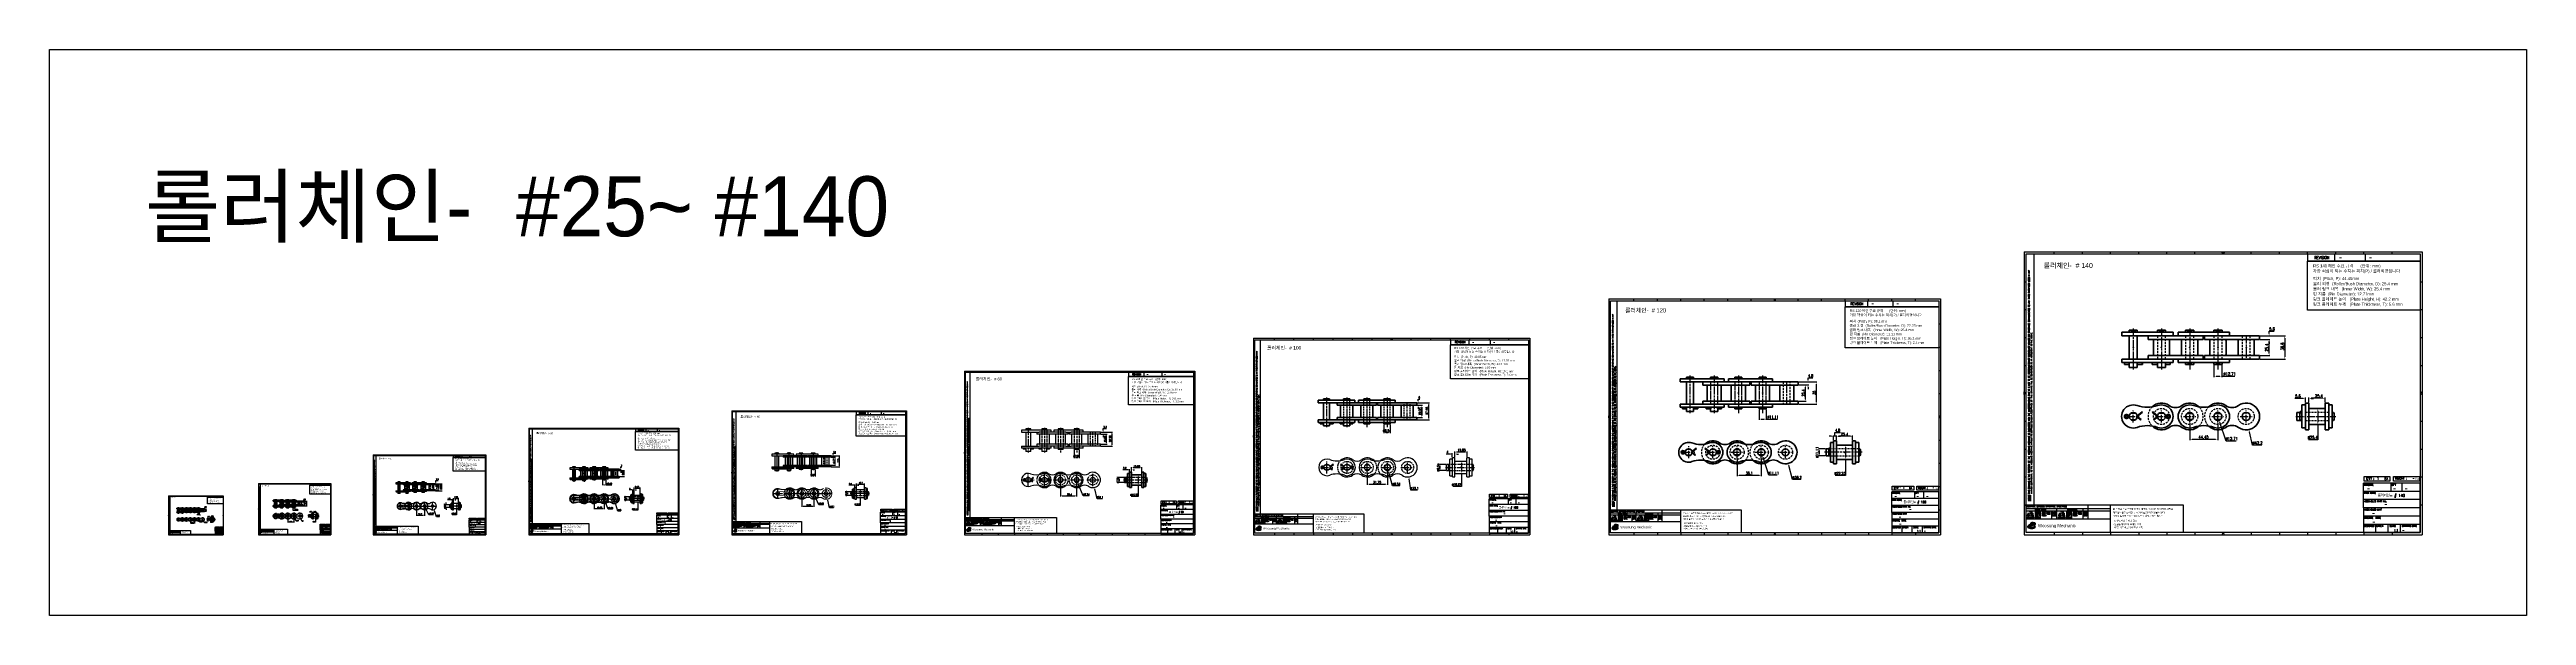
# Model space of a CAD drawing. Header units: millimetres. Extents: x 23858 to 48841, y -93 to 797.
# Drawn here: x 23858 to 27756, y -93 to 797 of the extents above; entities outside this region: 1.
import ezdxf
from ezdxf.enums import TextEntityAlignment as Align

# ---------------------------------------------------------------- set-up
doc = ezdxf.new("R2010")
doc.units = ezdxf.units.MM
for name, pattern in [('AM_ISO08W050', [18, 12, -1.5, 3, -1.5]), ('CENTER', [50.8, 31.75, -6.35, 6.35, -6.35]), ('HIDDEN', [9.525, 6.35, -3.175])]:
    doc.linetypes.add(name, pattern=pattern)
doc.layers.get('Defpoints').update_dxf_attribs({"color": 80})
for name, color, linetype, lineweight in [('1', 7, 'Continuous', 50), ('2', 7, 'CENTER', 13), ('2d ConnectionPoints', 7, 'Continuous', 50), ('AM_0', 7, 'Continuous', 50), ('AM_6', 10, 'Continuous', 35), ('AM_7', 4, 'AM_ISO08W050', 25), ('AM_9', 253, 'Continuous', 0), ('CL1', 140, 'AM_ISO08W050', 25)]:
    doc.layers.add(name, color=color, linetype=linetype, lineweight=lineweight)
for name, color, linetype in [('3', 7, 'Continuous'), ('HID-01', 2, 'HIDDEN'), ('S-DIM', 7, 'Continuous'), ('TITLE', 7, 'Continuous'), ('도면레이아웃', 7, 'Continuous')]:
    doc.layers.add(name, color=color, linetype=linetype)
doc.styles.add('HAN', font='ROMANS.shx', dxfattribs={"width": 0.7, "bigfont": 'whgtxt.shx'})
doc.styles.add('HKD_ST2', font='romans.shx', dxfattribs={"width": 0.7, "height": 4, "bigfont": '@extfont2.shx'})
doc.styles.add('HSG', font='SIMPLEX.shx', dxfattribs={"width": 0.7, "bigfont": 'HSG.shx'})
doc.styles.add('MtXpl_', font='Gulim.ttf')
doc.styles.add('SLDTEXTSTYLE4', font='arial.ttf', dxfattribs={"width": 0.8})
doc.styles.get("Standard").update_dxf_attribs({"font": 'arial.ttf'})
doc.dimstyles.new('APP0.5', dxfattribs={"dimscale": 0.5, "dimtxt": 2.4, "dimasz": 1.8, "dimexe": 0.7, "dimexo": 0.5, "dimgap": 0.6, "dimtad": 1, "dimtoh": 1, "dimrnd": 0.01, "dimzin": 9, "dimdsep": 46, "dimtxsty": 'HSG', "dimcen": 0, "dimclrd": 1, "dimclre": 1, "dimclrt": 256, "dimazin": 2, "dimtp": 1, "dimtm": 1, "dimtfac": 0.5, "dimtofl": 0, "dimtmove": 0, "dimatfit": 3, "dimfxl": 0, "dimtvp": 1, "dimtolj": 2, "dimlwd": -1, "dimlwe": -1, "dimarcsym": 0})
doc.dimstyles.new('APP1', dxfattribs={"dimtxt": 2.4, "dimasz": 1.8, "dimexe": 0.7, "dimexo": 0.5, "dimgap": 0.6, "dimtad": 1, "dimtoh": 1, "dimrnd": 0.01, "dimzin": 9, "dimdsep": 46, "dimtxsty": 'HSG', "dimcen": 0, "dimclrd": 1, "dimclre": 1, "dimclrt": 256, "dimazin": 2, "dimtp": 1, "dimtm": 1, "dimtfac": 0.5, "dimtofl": 0, "dimtmove": 0, "dimatfit": 3, "dimfxl": 0, "dimtvp": 1, "dimtolj": 2, "dimlwd": -1, "dimlwe": -1, "dimarcsym": 0})
doc.dimstyles.new('APP1.3', dxfattribs={"dimscale": 1.3, "dimtxt": 2.4, "dimasz": 1.8, "dimexe": 0.7, "dimexo": 0.5, "dimgap": 0.6, "dimtad": 1, "dimtoh": 1, "dimrnd": 0.01, "dimzin": 9, "dimdsep": 46, "dimtxsty": 'HSG', "dimcen": 0, "dimclrd": 1, "dimclre": 1, "dimclrt": 256, "dimazin": 2, "dimtp": 1, "dimtm": 1, "dimtfac": 0.5, "dimtofl": 0, "dimtmove": 0, "dimatfit": 3, "dimfxl": 0, "dimtvp": 1, "dimtolj": 2, "dimlwd": -1, "dimlwe": -1, "dimarcsym": 0})
doc.dimstyles.new('APP1.6', dxfattribs={"dimscale": 1.6, "dimtxt": 2.4, "dimasz": 1.8, "dimexe": 0.7, "dimexo": 0.5, "dimgap": 0.6, "dimtad": 1, "dimtoh": 1, "dimrnd": 0.01, "dimzin": 9, "dimdsep": 46, "dimtxsty": 'HSG', "dimcen": 0, "dimclrd": 1, "dimclre": 1, "dimclrt": 256, "dimazin": 2, "dimtp": 1, "dimtm": 1, "dimtfac": 0.5, "dimtofl": 0, "dimtmove": 0, "dimatfit": 3, "dimfxl": 0, "dimtvp": 1, "dimtolj": 2, "dimlwd": -1, "dimlwe": -1, "dimarcsym": 0})
doc.dimstyles.new('APP1.8', dxfattribs={"dimscale": 1.8, "dimtxt": 2.4, "dimasz": 1.8, "dimexe": 0.7, "dimexo": 0.5, "dimgap": 0.6, "dimtad": 1, "dimtoh": 1, "dimrnd": 0.01, "dimzin": 9, "dimdsep": 46, "dimtxsty": 'HSG', "dimcen": 0, "dimclrd": 1, "dimclre": 1, "dimclrt": 256, "dimazin": 2, "dimtp": 1, "dimtm": 1, "dimtfac": 0.5, "dimtofl": 0, "dimtmove": 0, "dimatfit": 3, "dimfxl": 0, "dimtvp": 1, "dimtolj": 2, "dimlwd": -1, "dimlwe": -1, "dimarcsym": 0})
doc.dimstyles.new('APP2', dxfattribs={"dimscale": 2, "dimtxt": 2.4, "dimasz": 1.8, "dimexe": 0.7, "dimexo": 0.5, "dimgap": 0.6, "dimtad": 1, "dimtoh": 1, "dimrnd": 0.01, "dimzin": 9, "dimdsep": 46, "dimtxsty": 'HSG', "dimcen": 0, "dimclrd": 1, "dimclre": 1, "dimclrt": 256, "dimazin": 2, "dimtp": 1, "dimtm": 1, "dimtfac": 0.5, "dimtofl": 0, "dimtmove": 0, "dimatfit": 3, "dimfxl": 0, "dimtvp": 1, "dimtolj": 2, "dimlwd": -1, "dimlwe": -1, "dimarcsym": 0})

# ---------------------------------------------------------------- blocks, each defined once
blk = doc.blocks.new('MAST')
at = {"layer": '도면레이아웃'}
h = blk.add_hatch(color=10, dxfattribs=at)
h.paths.add_polyline_path([(1.54, 35.18), (1.55, 34.97), (1.78, 35.03), (2.05, 35.42), (1.91, 35.45), (1.73, 35.17), (1.74, 35.44), (1.55, 35.41), (1.29, 35.04), (1.3, 35.33), (0.94, 35.21), (1.03, 34.8), (1.34, 34.88)])
edge = h.paths.add_edge_path()
edge.add_ellipse((1.8, 35.42), major_axis=(-0.53, 0), ratio=0.487785, start_angle=122.3607, end_angle=403.3957)
edge.add_line((1.41, 35.24), (1.42, 35.26))
edge.add_ellipse((1.8, 35.34), major_axis=(-0.423, 0), ratio=0.444396, start_angle=131.5898, end_angle=386.1941, ccw=False)
edge = h.paths.add_edge_path()
edge.add_ellipse((1.51, 34.81), major_axis=(-0.793, 0), ratio=0.480113, start_angle=314.6763, end_angle=590.8521)
edge.add_ellipse((1.5, 34.96), major_axis=(-0.62, 0), ratio=0.43311, start_angle=331.7024, end_angle=574.4249, ccw=False)
at = {"color": 140}
for p, q in [((0, 90.12), (80.15, 90.12)), ((0, 90.12), (0, 33.19)), ((80.15, 90.12), (80.15, 33.19)), ((57.07, 89.69), (57.07, 88.25)), ((79.73, 88.25), (57.07, 88.25)), ((62.47, 89.69), (62.47, 88.25)), ((68.64, 89.69), (68.64, 88.25)), ((68.45, 43.96), (68.45, 44.94)), ((68.45, 44.94), (73.65, 44.94)), ((73.65, 44.94), (73.65, 43.96)), ((74.39, 43.96), (74.39, 44.94)), ((74.39, 44.94), (79.6, 44.94)), ((79.6, 44.94), (79.6, 43.96)), ((68.34, 38.59), (68.34, 43.56)), ((79.73, 43.56), (68.34, 43.56)), ((79.73, 41.91), (68.34, 41.91)), ((79.73, 40.25), (68.34, 40.25)), ((73.65, 43.96), (68.45, 43.96)), ((73.83, 43.56), (73.83, 41.91)), ((79.6, 43.96), (74.39, 43.96)), ((76.04, 43.56), (76.04, 41.91)), ((79.73, 38.59), (79.73, 43.56)), ((68.34, 38.59), (68.34, 33.62)), ((79.73, 38.59), (68.34, 38.59)), ((79.73, 36.93), (68.34, 36.93)), ((79.73, 35.27), (68.34, 35.27)), ((70.82, 33.62), (70.82, 35.27)), ((73.31, 33.62), (73.31, 35.27)), ((75.8, 33.62), (75.8, 35.27)), ((79.73, 33.62), (79.73, 38.59)), ((0, 33.19), (80.15, 33.19)), ((68.34, 33.62), (79.73, 33.62))]:
    blk.add_line(p, q, dxfattribs=at)
for p, q in [((6.09, 89.69), (6.09, 90.12)), ((11.75, 89.69), (11.75, 90.12)), ((17.42, 89.69), (17.42, 90.12)), ((23.08, 89.69), (23.08, 90.12)), ((28.75, 89.69), (28.75, 90.12)), ((34.41, 89.69), (34.41, 90.12)), ((45.74, 89.69), (45.74, 90.12)), ((51.4, 89.69), (51.4, 90.12)), ((57.07, 89.69), (57.07, 90.12)), ((62.73, 89.69), (62.73, 90.12)), ((68.4, 89.69), (68.4, 90.12)), ((74.06, 89.69), (74.06, 90.12)), ((0, 84.09), (0.42, 84.09)), ((79.73, 84.09), (80.15, 84.09)), ((0, 78.48), (0.42, 78.48)), ((79.73, 78.48), (80.15, 78.48)), ((0, 72.87), (0.42, 72.87)), ((79.73, 72.87), (80.15, 72.87)), ((0, 67.26), (0.42, 67.26)), ((79.73, 67.26), (80.15, 67.26)), ((0, 56.05), (0.42, 56.05)), ((79.73, 56.05), (80.15, 56.05)), ((0, 50.44), (0.42, 50.44)), ((79.73, 50.44), (80.15, 50.44)), ((0, 44.83), (0.42, 44.83)), ((1.38, 39.95), (1.38, 41.17)), ((79.73, 44.83), (80.15, 44.83)), ((0, 39.22), (0.42, 39.22)), ((79.73, 39.22), (80.15, 39.22)), ((6.09, 33.62), (6.09, 33.19)), ((11.75, 33.62), (11.75, 33.19)), ((17.42, 33.62), (17.42, 33.19)), ((23.08, 33.62), (23.08, 33.19)), ((28.75, 33.62), (28.75, 33.19)), ((34.41, 33.62), (34.41, 33.19)), ((45.74, 33.62), (45.74, 33.19)), ((51.4, 33.62), (51.4, 33.19)), ((57.07, 33.62), (57.07, 33.19)), ((62.73, 33.62), (62.73, 33.19)), ((68.4, 33.62), (68.4, 33.19)), ((74.06, 33.62), (74.06, 33.19))]:
    blk.add_line(p, q)
at = {"color": 2}
for p, q in [((2.02, 39.22), (2.02, 89.69)), ((0.42, 39.22), (17.42, 39.22)), ((0.42, 38.49), (17.42, 38.49)), ((0.42, 38.01), (17.42, 38.01)), ((0.42, 36.38), (17.42, 36.38)), ((2.26, 38.49), (2.26, 36.38)), ((3.26, 38.01), (3.26, 36.38)), ((5.56, 38.01), (5.56, 36.38)), ((6.56, 38.5), (6.56, 36.38)), ((8.56, 38.01), (8.56, 36.38)), ((9.56, 38.03), (9.56, 36.38)), ((11.86, 38.49), (11.86, 36.38)), ((12.82, 39.22), (12.82, 36.38)), ((17.42, 33.62), (17.42, 39.22))]:
    blk.add_line(p, q, dxfattribs=at)
for points in [[(40.08, 89.69), (39.83, 90.12), (40.32, 90.12)], [(0.42, 61.68), (0, 61.43), (0, 61.92)], [(79.73, 61.68), (80.15, 61.43), (80.15, 61.92)], [(40.08, 33.62), (39.83, 33.19), (40.32, 33.19)]]:
    blk.add_lwpolyline(points, close=True)
at = {"color": 140}
blk.add_lwpolyline([(0.42, 89.69), (79.73, 89.69), (79.73, 33.62), (0.42, 33.62)], close=True, dxfattribs=at)
at = {"layer": '도면레이아웃'}
for p, q in [((1.3, 35.33), (0.94, 35.21)), ((1.22, 35.21), (1.31, 34.8)), ((1.22, 35.21), (1.22, 35.21)), ((1.55, 35.41), (1.29, 35.04)), ((1.29, 35.04), (1.3, 35.33)), ((1.34, 34.88), (1.54, 35.18)), ((1.42, 35.26), (1.41, 35.24)), ((1.54, 35.18), (1.55, 34.97)), ((1.74, 35.44), (1.55, 35.41)), ((1.55, 34.97), (1.78, 35.03)), ((1.91, 35.45), (1.73, 35.17)), ((1.73, 35.17), (1.74, 35.44)), ((1.78, 35.03), (2.05, 35.42)), ((2.05, 35.42), (1.91, 35.45)), ((1.03, 34.8), (1.34, 34.88))]:
    blk.add_line(p, q, dxfattribs=at)
for centre, major_axis, ratio, start_param, end_param in [((1.51, 34.81), (-0.793, 0), 0.480113, 5.492138, 10.312315), ((1.5, 34.96), (-0.62, 0), 0.43311, 5.789299, 10.025607), ((1.8, 35.42), (-0.53, 0), 0.487785, 2.135596, 7.040584), ((1.8, 35.34), (-0.423, 0), 0.444396, 2.296675, 6.740358)]:
    blk.add_ellipse(centre, major_axis=major_axis, ratio=ratio, start_param=start_param, end_param=end_param, dxfattribs=at)
for s, height, style, width, p in [('REVISION', 0.581, 'HAN', 0.8, (58.41, 88.66)), ('-', 0.581, 'HAN', 0.8, (63.43, 88.66)), ('-', 0.581, 'HAN', 0.8, (69.47, 88.66)), ("Q'TY : ", 0.475, 'HKD_ST2', 0.7, (68.86, 44.25)), ('-', 0.581, 'HAN', 0.8, (69.03, 42.16)), ('1', 0.475, 'HKD_ST2', 0.7, (71.07, 44.27)), ('EA', 0.475, 'HKD_ST2', 0.7, (72.58, 44.25)), ('-', 0.581, 'HAN', 0.8, (74.29, 42.16)), ('WEIGHT : ', 0.475, 'HKD_ST2', 0.7, (74.65, 44.29)), ('-', 0.581, 'HAN', 0.8, (76.62, 42.16)), ('-', 0.581, 'HAN', 0.8, (70.07, 37.19)), ('-', 0.581, 'HAN', 0.8, (70.13, 35.48)), ('-', 0.581, 'HAN', 0.8, (72.51, 39.01)), ('1:1', 0.475, 'HKD_ST2', 0.7, (74.46, 33.85)), ('-', 0.475, 'HKD_ST2', 0.7, (76.11, 33.84))]:
    blk.add_text(s, height=height, dxfattribs=dict(style=style, width=width)).set_placement(p)
at = {"color": 6, "style": 'HKD_ST2', "width": 0.7}
for s, p in [(' THIS DRAWING IS THE PROPERTY OF THE WOOSUNG MECHANIC IS SUBMITTED WITH THE UNDERSTANDING THAT IT IS NOT TO BE REPRODUCED.NOR COPIED,NOR LOANED OR OTHERWISE COMMUNICATED TO ANY THIRD PARTY.NOR USED IN ANY', (1.17, 41.22)), ('MANNER DETRIMENTAL TO THE WOOSUNG MECHANIC.WITHOUT ITS EXPRESS CONSENT.ACCEPTANCE OF THIS DRAWING WILL BE CONSTRUED AS AN AGREEMENT TO THE ABOVE.', (1.67, 41.45))]:
    blk.add_text(s, height=0.32627, rotation=90, dxfattribs=at).set_placement(p)
at = {"style": 'HKD_ST2', "width": 0.7}
blk.add_text('NOTICE', height=0.326, rotation=90, dxfattribs=at).set_placement((1.16, 39.99))
at = {"color": 254, "style": 'HKD_ST2', "width": 0.7}
for s, height, p in [('ASSEMBLED PART No.', 0.3651, (68.47, 40.11)), ('MATERIAL', 0.365, (68.47, 43.43)), ('PART NAME', 0.365, (68.47, 41.76)), ("QT'Y", 0.365, (73.97, 43.43)), ('ASSEMBLED UNIT', 0.3651, (68.49, 38.41)), ('DESIGNED', 0.365, (68.47, 35.14)), ('MACHINE  NAME', 0.3651, (68.53, 36.79)), ('CHECK', 0.365, (70.96, 35.14)), ('SCALE', 0.365, (73.57, 35.15)), ('DRAWING DATE', 0.3651, (76.07, 35.14))]:
    blk.add_text(s, height=height, dxfattribs=at).set_placement(p, align=Align.TOP_LEFT)
at = {"style": 'HKD_ST2', "width": 0.7}
blk.add_text('-', height=0.475, dxfattribs=at).set_placement((78.61, 44.29), align=Align.RIGHT)
at = {"color": 4, "style": 'HKD_ST2', "width": 0.7}
for s, p in [('400%%1261000', (1.26, 36.67)), ('120%%126400', (1.24, 37.04)), ('30%%126120', (1.26, 37.41)), ('%%12630', (1.39, 37.76)), ('4000%%126', (4.06, 37.04)), ('2000%%1264000', (4.41, 37.41)), ('1000%%1262000', (4.41, 37.76)), ('400%%1261000', (7.56, 36.67)), ('120%%126400', (7.54, 37.04)), ('30%%126120', (7.56, 37.41)), ('%%12630', (7.69, 37.76)), ('4000%%126', (10.32, 37.04)), ('2000%%1264000', (10.71, 37.41)), ('1000%%1262000', (10.71, 37.76))]:
    blk.add_text(s, height=0.261, dxfattribs=at).set_placement(p, align=Align.MIDDLE_CENTER)
at = {"style": 'HKD_ST2', "width": 0.7}
blk.add_text('TOLERANCE (UNLESS OTHERWISE SPECIFIED)', height=0.3263, dxfattribs=at).set_placement((4.42, 38.9), align=Align.MIDDLE_CENTER)
at = {"color": 4, "style": 'HKD_ST2', "width": 0.7}
for s, height, p in [('%%P0.5', 0.261, (2.76, 37.76)), ('%%P0.8', 0.261, (2.76, 37.41)), ('%%P1.2', 0.261, (2.76, 37.04)), ('%%P2.0', 0.261, (2.76, 36.67)), ('STEEL WORKS', 0.261, (3.42, 38.27)), ('%%P3.0', 0.261, (6.06, 37.76)), ('%%P4.0', 0.261, (6.06, 37.41)), ('%%P6.0', 0.261, (6.06, 37.04)), ('%%P0.03', 0.261, (9.06, 37.76)), ('%%P0.05', 0.261, (9.06, 37.41)), ('%%P0.1', 0.261, (9.06, 37.04)), ('%%P0.5', 0.261, (9.06, 36.67)), ('MACHINING', 0.326, (9.71, 38.27)), ('%%P1.0', 0.261, (12.36, 37.76)), ('%%P2.0', 0.261, (12.36, 37.41)), ('%%P3.0', 0.261, (12.36, 37.04))]:
    blk.add_text(s, height=height, dxfattribs=at).set_placement(p, align=Align.MIDDLE)
at = {"color": 1, "style": 'SLDTEXTSTYLE4', "width": 0.8}
blk.add_text('Woosung Mechanic', height=0.6196, dxfattribs=at).set_placement((2.82, 34.71))
at = {"layer": 'TITLE', "width": 0.8}
blk.add_text('Kg', height=0.379, dxfattribs=at).set_placement((78.81, 44.29))
blk = doc.blocks.new('*D6')
at = {"layer": 'Defpoints', "color": 0, "transparency": 16777216}
for p in [(24101.8, 73.8), (24101.8, 70.6), (24104.7, 70.6)]:
    blk.add_point(p, dxfattribs=at)
at = {"layer": 'S-DIM', "color": 1, "transparency": 16777216}
for p, q in [((24102, 73.8), (24105, 73.8)), ((24102, 70.6), (24105, 70.6)), ((24104.7, 72.9), (24104.7, 71.5))]:
    blk.add_line(p, q, dxfattribs=at)
for points in [[(24104.5, 72.9), (24104.8, 72.9), (24104.7, 73.8)], [(24104.5, 71.5), (24104.8, 71.5), (24104.7, 70.6)]]:
    blk.add_solid(points, dxfattribs=at)
at = {"layer": 'S-DIM', "transparency": 16777216, "insert": (24103.8, 72.6), "char_height": 1.2, "attachment_point": 5, "rotation": 90, "style": 'HSG'}
blk.add_mtext('\\A2;3.18', dxfattribs=at)
blk = doc.blocks.new('*D7')
at = {"layer": 'Defpoints', "color": 0, "transparency": 16777216}
for p in [(24101.8, 74.6), (24101.8, 73.8), (24102.1, 73.8)]:
    blk.add_point(p, dxfattribs=at)
at = {"layer": 'S-DIM', "color": 1, "transparency": 16777216}
for p, q in [((24102, 74.6), (24102.4, 74.6)), ((24102, 73.8), (24102.4, 73.8)), ((24102.1, 75.5), (24102.1, 76.4)), ((24102.1, 76.4), (24104.9, 76.4)), ((24102.1, 72.9), (24102.1, 72))]:
    blk.add_line(p, q, dxfattribs=at)
for points in [[(24101.9, 75.5), (24102.2, 75.5), (24102.1, 74.6)], [(24101.9, 72.9), (24102.2, 72.9), (24102.1, 73.8)]]:
    blk.add_solid(points, dxfattribs=at)
at = {"layer": 'S-DIM', "transparency": 16777216, "insert": (24103.7, 77.3), "char_height": 1.2, "attachment_point": 5, "style": 'HSG'}
blk.add_mtext('\\A2;0.75', dxfattribs=at)
blk = doc.blocks.new('*D8')
at = {"layer": 'Defpoints', "color": 0, "transparency": 16777216}
for p in [(24091.3, 68.5), (24093.6, 68.5), (24093.6, 64.9)]:
    blk.add_point(p, dxfattribs=at)
at = {"layer": 'S-DIM', "color": 1, "transparency": 16777216}
for p, q in [((24090.4, 64.9), (24089.5, 64.9)), ((24091.3, 68.3), (24091.3, 64.6)), ((24093.6, 68.3), (24093.6, 64.6)), ((24094.5, 64.9), (24095.4, 64.9))]:
    blk.add_line(p, q, dxfattribs=at)
for points in [[(24090.4, 65.1), (24090.4, 64.8), (24091.3, 64.9)], [(24094.5, 65.1), (24094.5, 64.8), (24093.6, 64.9)]]:
    blk.add_solid(points, dxfattribs=at)
at = {"layer": 'S-DIM', "transparency": 16777216, "insert": (24092.4, 65.8), "char_height": 1.2, "attachment_point": 5, "style": 'HSG'}
blk.add_mtext('\\A2;%%c2.31', dxfattribs=at)
blk = doc.blocks.new('EWRFETT')
at = {"layer": '2'}
for centre in [(330.5, -74.4), (336.9, -74.4)]:
    blk.add_circle(centre, 1.16, dxfattribs=at)
for centre, radius, start, end in [((330.5, -74.4), 2.92, 53.5003, 306.4997), ((333.7, -70.1), 2.42, 233.5003, 306.4997), ((333.7, -78.7), 2.42, 53.5003, 126.4997), ((336.9, -74.4), 2.92, 233.5003, 126.4997)]:
    blk.add_arc(centre, radius, start, end, dxfattribs=at)
at = {"layer": 'CL1', "ltscale": 0.1}
for p, q in [((328.9, -74.4), (332.2, -74.4)), ((330.5, -76.1), (330.5, -72.8)), ((335.2, -74.4), (338.5, -74.4)), ((336.9, -76.1), (336.9, -72.8))]:
    blk.add_line(p, q, dxfattribs=at)
blk = doc.blocks.new('857RTYT')
at = {"layer": '2'}
for p, q in [((13.5, 0.9), (11.9, 0.9)), ((19.8, 0.9), (18.3, 0.9)), ((13.5, -0.9), (11.9, -0.9)), ((19.8, -0.9), (18.3, -0.9))]:
    blk.add_line(p, q, dxfattribs=at)
for points in [[(13.5, 0.9), (13.4, 0.9), (13.3, 1), (13.2, 1), (13.1, 1.1), (13, 1.1), (12.9, 1.1), (12.8, 1.1), (12.7, 1.2), (12.6, 1.2), (12.5, 1.1), (12.4, 1.1), (12.3, 1.1), (12.2, 1.1), (12.1, 1), (12.1, 1), (12, 0.9), (11.9, 0.9)], [(19.8, 0.9), (19.7, 0.9), (19.7, 1), (19.6, 1), (19.5, 1.1), (19.4, 1.1), (19.3, 1.1), (19.2, 1.1), (19.1, 1.2), (19, 1.2), (18.9, 1.1), (18.8, 1.1), (18.7, 1.1), (18.6, 1.1), (18.5, 1), (18.4, 1), (18.3, 0.9), (18.3, 0.9)], [(11.9, -0.9), (12, -0.9), (12.1, -1), (12.2, -1), (12.3, -1.1), (12.4, -1.1), (12.5, -1.1), (12.6, -1.1), (12.7, -1.2), (12.8, -1.2), (12.9, -1.1), (13, -1.1), (13.1, -1.1), (13.2, -1.1), (13.3, -1), (13.3, -1), (13.4, -0.9), (13.5, -0.9)], [(18.3, -0.9), (18.4, -0.9), (18.4, -1), (18.5, -1), (18.6, -1.1), (18.7, -1.1), (18.8, -1.1), (18.9, -1.1), (19, -1.2), (19.1, -1.2), (19.2, -1.1), (19.3, -1.1), (19.4, -1.1), (19.5, -1.1), (19.6, -1), (19.7, -1), (19.8, -0.9), (19.8, -0.9)]]:
    blk.add_lwpolyline(points, dxfattribs=at)
for centre, radius, start, end in [((12.7, 0), 2.52, 70.1326, 289.8674), ((12.7, 0), 1.15, 131.4096, 228.5904), ((12.7, 0), 1.16, 311.4096, 48.5904), ((15.9, 8.8), 6.82, 250.1326, 289.8674), ((19, 0), 1.15, 131.4096, 228.5904), ((19, 0), 2.52, 250.1326, 109.8674), ((19, 0), 1.16, 311.4096, 48.5904), ((15.9, -8.8), 6.82, 70.1326, 109.8674)]:
    blk.add_arc(centre, radius, start, end, dxfattribs=at)
blk = doc.blocks.new('*D9')
at = {"layer": 'Defpoints', "color": 0, "transparency": 16777216}
for p in [(24097.1, 59.9), (24100.5, 55.2)]:
    blk.add_point(p, dxfattribs=at)
at = {"layer": 'S-DIM', "color": 1, "transparency": 16777216}
for p, q in [((24102.5, 52.4), (24101, 54.5)), ((24106.2, 52.4), (24102.5, 52.4))]:
    blk.add_line(p, q, dxfattribs=at)
blk.add_solid([(24101.1, 54.5), (24100.9, 54.4), (24100.5, 55.2)], dxfattribs=at)
at = {"layer": 'S-DIM', "transparency": 16777216, "insert": (24104.5, 53.3), "char_height": 1.2, "attachment_point": 5, "style": 'HSG'}
blk.add_mtext('\\A2;∅5.84', dxfattribs=at)
blk = doc.blocks.new('*D10')
at = {"layer": 'Defpoints', "color": 0, "transparency": 16777216}
for p in [(24091.9, 58.6), (24093, 56.5)]:
    blk.add_point(p, dxfattribs=at)
at = {"layer": 'S-DIM', "color": 1, "transparency": 16777216}
for p, q in [((24094.7, 53.3), (24093.4, 55.7)), ((24097.9, 53.3), (24094.7, 53.3))]:
    blk.add_line(p, q, dxfattribs=at)
blk.add_solid([(24093.5, 55.8), (24093.2, 55.7), (24093, 56.5)], dxfattribs=at)
at = {"layer": 'S-DIM', "transparency": 16777216, "insert": (24096.4, 54.2), "char_height": 1.2, "attachment_point": 5, "style": 'HSG'}
blk.add_mtext('\\A2;∅2.31', dxfattribs=at)
blk = doc.blocks.new('TYSFGH')
at = {"layer": '2'}
for p, q in [((324.3, -70.2), (329.6, -70.6)), ((329.6, -72.2), (324.3, -72.5)), ((330.7, -69.6), (324.4, -69.1)), ((324.4, -73.6), (330.7, -73.1)), ((331.6, -70.3), (331.5, -70.4)), ((331.6, -72.5), (331.5, -72.3))]:
    blk.add_line(p, q, dxfattribs=at)
for centre, radius, start, end in [((324.2, -71.4), 2.27, 85.4386, 274.5614), ((324.2, -71.4), 1.16, 86.4789, 273.5211), ((329.7, -70.4), 0.2, 266.4789, 311.0661), ((329.7, -72.4), 0.2, 48.9339, 93.5211), ((330.5, -71.4), 1.15, 53.488, 131.0661), ((330.5, -71.4), 1.15, 228.9339, 306.512), ((330.5, -71.4), 1.77, 52.3304, 85.4386), ((330.5, -71.4), 1.77, 274.5614, 307.6696), ((331.4, -70.3), 0.2, 233.488, 315), ((331.4, -72.5), 0.2, 45, 126.512), ((331.5, -70.1), 0.2, 315, 52.3304), ((331.5, -72.6), 0.2, 307.6696, 45)]:
    blk.add_arc(centre, radius, start, end, dxfattribs=at)
at = {"layer": 'CL1', "ltscale": 0.1}
for p, q in [((323, -71.4), (325.4, -71.4)), ((324.2, -72.5), (324.2, -70.2))]:
    blk.add_line(p, q, dxfattribs=at)
blk = doc.blocks.new('*D11')
at = {"layer": 'Defpoints', "color": 0, "transparency": 16777216}
for p in [(24079.7, 55.9), (24086.1, 54.9), (24086.1, 51.7)]:
    blk.add_point(p, dxfattribs=at)
at = {"layer": 'S-DIM', "color": 1, "transparency": 16777216}
for p, q in [((24079.7, 55.7), (24079.7, 51.4)), ((24080.6, 51.7), (24085.2, 51.7)), ((24086.1, 54.7), (24086.1, 51.4))]:
    blk.add_line(p, q, dxfattribs=at)
for points in [[(24080.6, 51.9), (24080.6, 51.6), (24079.7, 51.7)], [(24085.2, 51.9), (24085.2, 51.6), (24086.1, 51.7)]]:
    blk.add_solid(points, dxfattribs=at)
at = {"layer": 'S-DIM', "transparency": 16777216, "insert": (24083.2, 52.6), "char_height": 1.2, "attachment_point": 5, "style": 'HSG'}
blk.add_mtext('\\A2;6.35', dxfattribs=at)
blk = doc.blocks.new('*D12')
at = {"layer": 'Defpoints', "color": 0, "transparency": 16777216}
for p in [(24112.6, 60.5), (24115.8, 62.1), (24115.8, 60.5)]:
    blk.add_point(p, dxfattribs=at)
at = {"layer": 'S-DIM', "color": 1, "transparency": 16777216}
for p, q in [((24112.6, 60.7), (24112.6, 62.4)), ((24113.5, 62.1), (24114.9, 62.1)), ((24115.8, 60.7), (24115.8, 62.4))]:
    blk.add_line(p, q, dxfattribs=at)
for points in [[(24113.5, 62.2), (24113.5, 61.9), (24112.6, 62.1)], [(24114.9, 62.2), (24114.9, 61.9), (24115.8, 62.1)]]:
    blk.add_solid(points, dxfattribs=at)
at = {"layer": 'S-DIM', "transparency": 16777216, "insert": (24114.3, 63), "char_height": 1.2, "attachment_point": 5, "style": 'HSG'}
blk.add_mtext('\\A2;3.18', dxfattribs=at)
blk = doc.blocks.new('*D13')
at = {"layer": 'Defpoints', "color": 0, "transparency": 16777216}
for p in [(24111.8, 60.5), (24112.6, 61.4), (24112.6, 60.5)]:
    blk.add_point(p, dxfattribs=at)
at = {"layer": 'S-DIM', "color": 1, "transparency": 16777216}
for p, q in [((24110.9, 61.4), (24106.9, 61.4)), ((24111.8, 60.7), (24111.8, 61.7)), ((24112.6, 60.7), (24112.6, 61.7)), ((24113.5, 61.4), (24114.4, 61.4))]:
    blk.add_line(p, q, dxfattribs=at)
for points in [[(24110.9, 61.5), (24110.9, 61.2), (24111.8, 61.4)], [(24113.5, 61.5), (24113.5, 61.2), (24112.6, 61.4)]]:
    blk.add_solid(points, dxfattribs=at)
at = {"layer": 'S-DIM', "transparency": 16777216, "insert": (24108.5, 62.3), "char_height": 1.2, "attachment_point": 5, "style": 'HSG'}
blk.add_mtext('\\A2;0.75', dxfattribs=at)
blk = doc.blocks.new('*D14')
at = {"layer": 'Defpoints', "color": 0, "transparency": 16777216}
for p in [(24107.2, 56.4), (24109.7, 58.7), (24109.7, 56.4)]:
    blk.add_point(p, dxfattribs=at)
at = {"layer": 'S-DIM', "color": 1, "transparency": 16777216}
for p, q in [((24109.4, 58.7), (24106.8, 58.7)), ((24109.4, 56.4), (24106.8, 56.4)), ((24107.2, 59.6), (24107.2, 60.5)), ((24107.2, 55.5), (24107.2, 54.6))]:
    blk.add_line(p, q, dxfattribs=at)
for points in [[(24107, 59.6), (24107.3, 59.6), (24107.2, 58.7)], [(24107, 55.5), (24107.3, 55.5), (24107.2, 56.4)]]:
    blk.add_solid(points, dxfattribs=at)
at = {"layer": 'S-DIM', "transparency": 16777216, "insert": (24106.3, 57.6), "char_height": 1.2, "attachment_point": 5, "rotation": 90, "style": 'HSG'}
blk.add_mtext('\\A2;%%c2.31', dxfattribs=at)
blk = doc.blocks.new('*D15')
at = {"layer": 'Defpoints', "color": 0, "transparency": 16777216}
for p in [(24113.6, 59.2), (24113.6, 55.9), (24114.3, 55.9)]:
    blk.add_point(p, dxfattribs=at)
at = {"layer": 'S-DIM', "color": 1, "transparency": 16777216}
for p, q in [((24114.3, 52.7), (24111.5, 52.7)), ((24113.8, 59.2), (24114.6, 59.2)), ((24113.8, 55.9), (24114.6, 55.9)), ((24114.3, 58.3), (24114.3, 56.8)), ((24114.3, 55.9), (24114.3, 52.7))]:
    blk.add_line(p, q, dxfattribs=at)
for points in [[(24114.1, 58.3), (24114.4, 58.3), (24114.3, 59.2)], [(24114.1, 56.8), (24114.4, 56.8), (24114.3, 55.9)]]:
    blk.add_solid(points, dxfattribs=at)
at = {"layer": 'S-DIM', "transparency": 16777216, "insert": (24112.7, 53.6), "char_height": 1.2, "attachment_point": 5, "style": 'HSG'}
blk.add_mtext('\\A2;%%c3.3', dxfattribs=at)
blk = doc.blocks.new('erefgaerg')
at = {"layer": '1'}
for p, q in [((42.6, 3.64), (24.075, 3.64)), ((24.075, 3.64), (24.075, 2.39)), ((42.6, 2.39), (24.075, 2.39)), ((26.035, 2.07504), (26.035, -2.07504)), ((31.115, -2.07504), (31.115, 2.07504)), ((35.56, 2.07504), (35.56, -2.07504)), ((40.64, -2.07504), (40.64, 2.07504)), ((42.6, 2.39), (42.6, 3.64)), ((42.6, -2.39), (24.075, -2.39)), ((24.075, -2.39), (24.075, -3.64)), ((42.6, -3.64), (24.075, -3.64)), ((42.6, -3.64), (42.6, -2.39))]:
    blk.add_line(p, q, dxfattribs=at)
for centre, start, end in [((26.34996, 2.07504), 90, 180), ((30.80004, 2.07504), 0, 90), ((35.87496, 2.07504), 90, 180), ((40.32504, 2.07504), 360, 90), ((26.34996, -2.07504), 180, 270), ((30.80004, -2.07504), 270, 0), ((35.87496, -2.07504), 180, 270), ((40.32504, -2.07504), 270, 0)]:
    blk.add_arc(centre, 0.31496, start, end, dxfattribs=at)
at = {"layer": 'CL1', "ltscale": 0.2}
for p, q in [((28.575, -3.7025), (28.575, 3.7025)), ((38.1, -3.7025), (38.1, 3.7025))]:
    blk.add_line(p, q, dxfattribs=at)
at = {"layer": 'HID-01'}
for tag, p, flags in [('VER', (47.6, -0.2975), 8), ('SIZE', (47.6, 0.7025), 8), ('CATALOG', (47.6, 1.2025), 8), ('NB', (47.6, 3.7025), 8), ('NN', (47.6, 3.2025), 8), ('NT', (47.6, 2.7025), 8), ('NBSYN', (47.6, 2.2025), 8), ('LINA', (47.6, 1.7025), 8), ('PT', (47.6, 0.2025), 8), ('SH', (47.6, -3.7975), 8), ('COMPANY', (47.6, -4.2975), 8), ('H2', (47.6, -0.7975), 8), ('P', (47.6, -1.2975), 8), ('L3', (47.6, -1.7975), 8), ('D1', (47.6, -2.2975), 8), ('D2', (47.6, -2.7975), 8), ('L4', (47.6, -3.2975), 8), ('ExcludeFromBOM', (47.6, -4.7975), 8), ('PSOL_0', (47.6, -5.2975), 9), ('PSOL_1', (47.6, -5.7975), 9)]:
    blk.add_attdef(tag, p, '', height=0.5, dxfattribs=dict(at, flags=flags))
blk = doc.blocks.new('4_RS35_1_RP_MCJl1_0_in_RS35_1_RP_4L_MCJR_4')
at = {"layer": '1'}
for p, q in [((13.4, 4.9), (-3.9, 4.9)), ((-3.9, 4.9), (-3.9, 3.6)), ((-3.9, 3.6), (13.4, 3.6)), ((1.8, 5.8), (-1.8, 5.8)), ((-1.8, 5.8), (-1.8, 4.9)), ((-1.8, 3.6), (-1.8, -3.6)), ((1.8, 4.9), (1.8, 5.8)), ((1.8, -3.6), (1.8, 3.6)), ((11.3, 5.8), (7.7, 5.8)), ((7.7, 5.8), (7.7, 4.9)), ((7.7, 3.6), (7.7, -3.6)), ((11.3, 4.9), (11.3, 5.8)), ((11.3, -3.6), (11.3, 3.6)), ((13.4, 3.6), (13.4, 4.9)), ((-3.9, -3.6), (13.4, -3.6)), ((-3.9, -3.6), (-3.9, -4.9)), ((13.4, -4.9), (-3.9, -4.9)), ((-3.5, -4.9), (-3.5, -5.6)), ((11.5, -5.6), (-3.5, -5.6)), ((-1.8, -5.6), (-1.8, -6.8)), ((1.8, -6.8), (-1.8, -6.8)), ((1.8, -6.8), (1.8, -5.6)), ((7.7, -5.6), (7.7, -6.8)), ((11.3, -6.8), (7.7, -6.8)), ((11.3, -6.8), (11.3, -5.6)), ((11.5, -5.6), (11.5, -4.9)), ((13.4, -4.9), (13.4, -3.6))]:
    blk.add_line(p, q, dxfattribs=at)
for points in [[(-1.2, 5.8), (-1.1, 5.8), (-0.9, 5.7), (-0.8, 5.7), (-0.7, 5.7), (-0.5, 5.6), (-0.4, 5.6), (-0.2, 5.6), (0, 5.6), (0.1, 5.6), (0.3, 5.6), (0.4, 5.6), (0.6, 5.6), (0.7, 5.7), (0.9, 5.7), (1, 5.8), (1.1, 5.8), (1.2, 5.8)], [(8.3, 5.8), (8.5, 5.8), (8.6, 5.7), (8.7, 5.7), (8.9, 5.7), (9, 5.6), (9.2, 5.6), (9.3, 5.6), (9.5, 5.6), (9.6, 5.6), (9.8, 5.6), (9.9, 5.6), (10.1, 5.6), (10.2, 5.7), (10.4, 5.7), (10.5, 5.8), (10.6, 5.8), (10.7, 5.8)]]:
    blk.add_lwpolyline(points, dxfattribs=at)
at = {"layer": 'CL1', "ltscale": 0.3}
for p, q in [((0, 6.5), (0, -7.5)), ((9.5, 6.5), (9.5, -7.5))]:
    blk.add_line(p, q, dxfattribs=at)
at = {"layer": 'HID-01'}
for tag, p, flags in [('VER', (18.4, 2), 8), ('NB', (18.4, 6.5), 8), ('NN', (18.4, 6), 8), ('NT', (18.4, 5.5), 8), ('NBSYN', (18.4, 5), 8), ('LINA', (18.4, 4.5), 8), ('CATALOG', (18.4, 4), 8), ('SIZE', (18.4, 3.5), 8), ('NOL', (18.4, 3), 8), ('PT', (18.4, 2.5), 8), ('C', (18.4, 1.5), 8), ('D1', (18.4, 1), 8), ('D2', (18.4, 0.5), 8), ('L3', (18.4, 0), 8), ('T3', (18.4, -1), 8), ('L3R', (18.4, -0.5), 8), ('L4R', (18.4, -1.5), 8), ('H1', (18.4, -2), 8), ('H2', (18.4, -2.5), 8), ('P', (18.4, -3), 8), ('NOLMIN', (18.4, -3.5), 8), ('NOLMAX', (18.4, -4), 8), ('SH', (18.4, -4.5), 8), ('GB', (18.4, -5), 8), ('COMPANY', (18.4, -5.5), 8), ('ExcludeFromBOM', (18.4, -6), 8), ('PSOL_0', (18.4, -6.5), 9), ('PSOL_1', (18.4, -7), 9), ('PSOL_2', (18.4, -7.5), 9)]:
    blk.add_attdef(tag, p, '', height=0.5, dxfattribs=dict(at, flags=flags))
blk = doc.blocks.new('*D18')
at = {"layer": 'Defpoints', "color": 0, "transparency": 16777216}
for p in [(24232.9, 58), (24232.9, 53.3), (24242.4, 58)]:
    blk.add_point(p, dxfattribs=at)
at = {"layer": 'S-DIM', "color": 1, "transparency": 16777216}
for p, q in [((24232.9, 57.8), (24232.9, 52.9)), ((24241.5, 53.3), (24233.8, 53.3)), ((24242.4, 57.8), (24242.4, 52.9))]:
    blk.add_line(p, q, dxfattribs=at)
for points in [[(24233.8, 53.4), (24233.8, 53.1), (24232.9, 53.3)], [(24241.5, 53.4), (24241.5, 53.1), (24242.4, 53.3)]]:
    blk.add_solid(points, dxfattribs=at)
at = {"layer": 'S-DIM', "transparency": 16777216, "insert": (24237.6, 54.2), "char_height": 1.2, "attachment_point": 5, "style": 'HSG'}
blk.add_mtext('\\A2;9.52', dxfattribs=at)
blk = doc.blocks.new('*D19')
at = {"layer": 'Defpoints', "color": 0, "transparency": 16777216}
for p in [(24256.4, 85.3), (24256.4, 80.6), (24260.1, 80.6)]:
    blk.add_point(p, dxfattribs=at)
at = {"layer": 'S-DIM', "color": 1, "transparency": 16777216}
for p, q in [((24256.7, 85.3), (24260.4, 85.3)), ((24256.7, 80.6), (24260.4, 80.6)), ((24260.1, 84.4), (24260.1, 81.5))]:
    blk.add_line(p, q, dxfattribs=at)
for points in [[(24259.9, 84.4), (24260.2, 84.4), (24260.1, 85.3)], [(24259.9, 81.5), (24260.2, 81.5), (24260.1, 80.6)]]:
    blk.add_solid(points, dxfattribs=at)
at = {"layer": 'S-DIM', "transparency": 16777216, "insert": (24259.2, 82.5), "char_height": 1.2, "attachment_point": 5, "rotation": 90, "style": 'HSG'}
blk.add_mtext('\\A2;4.78', dxfattribs=at)
blk = doc.blocks.new('*D20')
at = {"layer": 'Defpoints', "color": 0, "transparency": 16777216}
for p in [(24256.4, 86.6), (24256.4, 85.3), (24257.9, 85.3)]:
    blk.add_point(p, dxfattribs=at)
at = {"layer": 'S-DIM', "color": 1, "transparency": 16777216}
for p, q in [((24256.7, 86.6), (24258.2, 86.6)), ((24256.7, 85.3), (24258.2, 85.3)), ((24257.9, 87.5), (24257.9, 88.4)), ((24257.9, 88.4), (24260.6, 88.4)), ((24257.9, 84.4), (24257.9, 83.5))]:
    blk.add_line(p, q, dxfattribs=at)
for points in [[(24257.7, 87.5), (24258, 87.5), (24257.9, 86.6)], [(24257.7, 84.4), (24258, 84.4), (24257.9, 85.3)]]:
    blk.add_solid(points, dxfattribs=at)
at = {"layer": 'S-DIM', "transparency": 16777216, "insert": (24259.4, 89.3), "char_height": 1.2, "attachment_point": 5, "style": 'HSG'}
blk.add_mtext('\\A2;1.25', dxfattribs=at)
blk = doc.blocks.new('*D21')
at = {"layer": 'Defpoints', "color": 0, "transparency": 16777216}
for p in [(24256.4, 86.6), (24256.4, 79.3), (24263.1, 86.6)]:
    blk.add_point(p, dxfattribs=at)
at = {"layer": 'S-DIM', "color": 1, "transparency": 16777216}
for p, q in [((24256.7, 86.6), (24263.4, 86.6)), ((24256.7, 79.3), (24263.4, 79.3)), ((24263.1, 80.2), (24263.1, 85.7))]:
    blk.add_line(p, q, dxfattribs=at)
for points in [[(24262.9, 85.7), (24263.2, 85.7), (24263.1, 86.6)], [(24262.9, 80.2), (24263.2, 80.2), (24263.1, 79.3)]]:
    blk.add_solid(points, dxfattribs=at)
at = {"layer": 'S-DIM', "transparency": 16777216, "insert": (24262.2, 83), "char_height": 1.2, "attachment_point": 5, "rotation": 90, "style": 'HSG'}
blk.add_mtext('\\A2;7.28', dxfattribs=at)
blk = doc.blocks.new('*D22')
at = {"layer": 'Defpoints', "color": 0, "transparency": 16777216}
for p in [(24240.6, 76.1), (24244.2, 76.1), (24244.2, 72.2)]:
    blk.add_point(p, dxfattribs=at)
at = {"layer": 'S-DIM', "color": 1, "transparency": 16777216}
for p, q in [((24240.6, 75.9), (24240.6, 71.9)), ((24241.5, 72.2), (24243.3, 72.2)), ((24244.2, 75.9), (24244.2, 71.9)), ((24244.2, 72.2), (24249, 72.2))]:
    blk.add_line(p, q, dxfattribs=at)
for points in [[(24241.5, 72.4), (24241.5, 72.1), (24240.6, 72.2)], [(24243.3, 72.4), (24243.3, 72.1), (24244.2, 72.2)]]:
    blk.add_solid(points, dxfattribs=at)
at = {"layer": 'S-DIM', "transparency": 16777216, "insert": (24247, 73.1), "char_height": 1.2, "attachment_point": 5, "style": 'HSG'}
blk.add_mtext('\\A2;%%c3.59', dxfattribs=at)
blk = doc.blocks.new('*D23')
at = {"layer": 'Defpoints', "color": 0, "transparency": 16777216}
for p in [(24275.6, 65.5), (24275.6, 60.4), (24276.3, 60.4)]:
    blk.add_point(p, dxfattribs=at)
at = {"layer": 'S-DIM', "color": 1, "transparency": 16777216}
for p, q in [((24276.3, 53.3), (24272.7, 53.3)), ((24275.9, 65.5), (24276.6, 65.5)), ((24275.9, 60.4), (24276.6, 60.4)), ((24276.3, 64.6), (24276.3, 61.3)), ((24276.3, 60.4), (24276.3, 53.3))]:
    blk.add_line(p, q, dxfattribs=at)
for points in [[(24276.1, 64.6), (24276.4, 64.6), (24276.3, 65.5)], [(24276.1, 61.3), (24276.4, 61.3), (24276.3, 60.4)]]:
    blk.add_solid(points, dxfattribs=at)
at = {"layer": 'S-DIM', "transparency": 16777216, "insert": (24274.3, 54.2), "char_height": 1.2, "attachment_point": 5, "style": 'HSG'}
blk.add_mtext('\\A2;%%c5.08', dxfattribs=at)
blk = doc.blocks.new('*D24')
at = {"layer": 'Defpoints', "color": 0, "transparency": 16777216}
for p in [(24273.2, 67.4), (24278, 69.3), (24278, 67.4)]:
    blk.add_point(p, dxfattribs=at)
at = {"layer": 'S-DIM', "color": 1, "transparency": 16777216}
for p, q in [((24273.2, 67.7), (24273.2, 69.7)), ((24274.1, 69.3), (24277.1, 69.3)), ((24278, 67.7), (24278, 69.7))]:
    blk.add_line(p, q, dxfattribs=at)
for points in [[(24274.1, 69.5), (24274.1, 69.2), (24273.2, 69.3)], [(24277.1, 69.5), (24277.1, 69.2), (24278, 69.3)]]:
    blk.add_solid(points, dxfattribs=at)
at = {"layer": 'S-DIM', "transparency": 16777216, "insert": (24275.4, 70.2), "char_height": 1.2, "attachment_point": 5, "style": 'HSG'}
blk.add_mtext('\\A2;4.78', dxfattribs=at)
blk = doc.blocks.new('*D25')
at = {"layer": 'Defpoints', "color": 0, "transparency": 16777216}
for p in [(24272, 67.4), (24273.2, 69.3), (24273.2, 67.4)]:
    blk.add_point(p, dxfattribs=at)
at = {"layer": 'S-DIM', "color": 1, "transparency": 16777216}
for p, q in [((24271.1, 69.3), (24267.2, 69.3)), ((24272, 67.7), (24272, 69.6)), ((24273.2, 67.7), (24273.2, 69.6)), ((24274.1, 69.3), (24275, 69.3))]:
    blk.add_line(p, q, dxfattribs=at)
for points in [[(24271.1, 69.4), (24271.1, 69.1), (24272, 69.3)], [(24274.1, 69.4), (24274.1, 69.1), (24273.2, 69.3)]]:
    blk.add_solid(points, dxfattribs=at)
at = {"layer": 'S-DIM', "transparency": 16777216, "insert": (24268.7, 70.2), "char_height": 1.2, "attachment_point": 5, "style": 'HSG'}
blk.add_mtext('\\A2;1.25', dxfattribs=at)
blk = doc.blocks.new('*D26')
at = {"layer": 'Defpoints', "color": 0, "transparency": 16777216}
for p in [(24266.4, 61.1), (24268.8, 64.7), (24268.8, 61.1)]:
    blk.add_point(p, dxfattribs=at)
at = {"layer": 'S-DIM', "color": 1, "transparency": 16777216}
for p, q in [((24268.5, 64.7), (24266.1, 64.7)), ((24268.5, 61.1), (24266.1, 61.1)), ((24266.4, 63.8), (24266.4, 62))]:
    blk.add_line(p, q, dxfattribs=at)
for points in [[(24266.3, 63.8), (24266.6, 63.8), (24266.4, 64.7)], [(24266.3, 62), (24266.6, 62), (24266.4, 61.1)]]:
    blk.add_solid(points, dxfattribs=at)
at = {"layer": 'S-DIM', "transparency": 16777216, "insert": (24265.5, 62.9), "char_height": 1.2, "attachment_point": 5, "rotation": 90, "style": 'HSG'}
blk.add_mtext('\\A2;%%c3.59', dxfattribs=at)
blk = doc.blocks.new('*D27')
at = {"layer": 'Defpoints', "color": 0, "transparency": 16777216}
for p in [(24241.7, 64.6), (24243.1, 61.3)]:
    blk.add_point(p, dxfattribs=at)
at = {"layer": 'S-DIM', "color": 1, "transparency": 16777216}
for p, q in [((24245.9, 55), (24243.5, 60.5)), ((24249.5, 55), (24245.9, 55))]:
    blk.add_line(p, q, dxfattribs=at)
blk.add_arc((24242.4, 62.9), 1.8, 282.7626, 303.4297, dxfattribs=at)
blk.add_solid([(24243.6, 60.5), (24243.4, 60.4), (24243.1, 61.3)], dxfattribs=at)
at = {"layer": 'S-DIM', "transparency": 16777216, "insert": (24247.9, 55.9), "char_height": 1.2, "attachment_point": 5, "style": 'HSG'}
blk.add_mtext('\\A2;∅3.59', dxfattribs=at)
blk = doc.blocks.new('*D28')
at = {"layer": 'Defpoints', "color": 0, "transparency": 16777216}
for p in [(24250.3, 67.1), (24253.6, 58.8)]:
    blk.add_point(p, dxfattribs=at)
at = {"layer": 'S-DIM', "color": 1, "transparency": 16777216}
for p, q in [((24255.3, 54.4), (24253.9, 57.9)), ((24256.9, 54.4), (24255.3, 54.4))]:
    blk.add_line(p, q, dxfattribs=at)
blk.add_solid([(24254.1, 58), (24253.8, 57.9), (24253.6, 58.8)], dxfattribs=at)
at = {"layer": 'S-DIM', "transparency": 16777216, "insert": (24256.3, 55.3), "char_height": 1.2, "attachment_point": 5, "style": 'HSG'}
blk.add_mtext('\\A2;∅9', dxfattribs=at)
blk = doc.blocks.new('*D29')
at = {"layer": 'Defpoints', "color": 0, "transparency": 16777216}
for p in [(24464.7, 112.3), (24464.7, 104.4), (24470.2, 112.3)]:
    blk.add_point(p, dxfattribs=at)
at = {"layer": 'S-DIM', "color": 1, "linetype": 'ByBlock', "transparency": 16777216}
for p, q in [((24465.2, 112.3), (24470.9, 112.3)), ((24465.2, 104.4), (24470.9, 104.4)), ((24470.2, 106.2), (24470.2, 110.5))]:
    blk.add_line(p, q, dxfattribs=at)
at = {"layer": 'S-DIM', "color": 1, "transparency": 16777216}
for points in [[(24469.9, 110.5), (24470.5, 110.5), (24470.2, 112.3)], [(24469.9, 106.2), (24470.5, 106.2), (24470.2, 104.4)]]:
    blk.add_solid(points, dxfattribs=at)
at = {"layer": 'S-DIM', "transparency": 16777216, "insert": (24468.4, 108.8), "char_height": 2.4, "attachment_point": 5, "rotation": 90, "style": 'HSG'}
blk.add_mtext('\\A2;7.95', dxfattribs=at)
blk = doc.blocks.new('*D30')
at = {"layer": 'Defpoints', "color": 0, "transparency": 16777216}
for p in [(24464.7, 113.8), (24464.7, 112.3), (24465.9, 113.8)]:
    blk.add_point(p, dxfattribs=at)
at = {"layer": 'S-DIM', "color": 1, "linetype": 'ByBlock', "transparency": 16777216}
for p, q in [((24465.9, 115.6), (24465.9, 119)), ((24465.9, 119), (24469.7, 119)), ((24465.2, 113.8), (24466.6, 113.8)), ((24465.2, 112.3), (24466.6, 112.3)), ((24465.9, 110.5), (24465.9, 108.7))]:
    blk.add_line(p, q, dxfattribs=at)
at = {"layer": 'S-DIM', "color": 1, "transparency": 16777216}
for points in [[(24465.6, 115.6), (24466.2, 115.6), (24465.9, 113.8)], [(24465.6, 110.5), (24466.2, 110.5), (24465.9, 112.3)]]:
    blk.add_solid(points, dxfattribs=at)
at = {"layer": 'S-DIM', "transparency": 16777216, "insert": (24468.1, 120.8), "char_height": 2.4, "attachment_point": 5, "style": 'HSG'}
blk.add_mtext('\\A2;1.5', dxfattribs=at)
blk = doc.blocks.new('*D31')
at = {"layer": 'Defpoints', "color": 0, "transparency": 16777216}
for p in [(24464.7, 113.8), (24464.7, 102.9), (24475, 102.9)]:
    blk.add_point(p, dxfattribs=at)
at = {"layer": 'S-DIM', "color": 1, "linetype": 'ByBlock', "transparency": 16777216}
for p, q in [((24465.2, 113.8), (24475.7, 113.8)), ((24465.2, 102.9), (24475.7, 102.9)), ((24475, 112), (24475, 104.7))]:
    blk.add_line(p, q, dxfattribs=at)
at = {"layer": 'S-DIM', "color": 1, "transparency": 16777216}
for points in [[(24474.7, 112), (24475.3, 112), (24475, 113.8)], [(24474.7, 104.7), (24475.3, 104.7), (24475, 102.9)]]:
    blk.add_solid(points, dxfattribs=at)
at = {"layer": 'S-DIM', "transparency": 16777216, "insert": (24473.2, 108.5), "char_height": 2.4, "attachment_point": 5, "rotation": 90, "style": 'HSG'}
blk.add_mtext('\\A2;10.95', dxfattribs=at)
blk = doc.blocks.new('*D32')
at = {"layer": 'Defpoints', "color": 0, "transparency": 16777216}
for p in [(24447.3, 80.4), (24449.1, 76.9)]:
    blk.add_point(p, dxfattribs=at)
at = {"layer": 'S-DIM', "color": 1, "linetype": 'ByBlock', "transparency": 16777216}
for p, q in [((24455, 65), (24449.9, 75.2)), ((24462.3, 65), (24455, 65))]:
    blk.add_line(p, q, dxfattribs=at)
blk.add_arc((24448.2, 78.6), 1.99, 276.2465, 296.9774, dxfattribs=at)
at = {"layer": 'S-DIM', "color": 1, "transparency": 16777216}
blk.add_solid([(24450.2, 75.4), (24449.6, 75.1), (24449.1, 76.9)], dxfattribs=at)
at = {"layer": 'S-DIM', "transparency": 16777216, "insert": (24458.9, 66.8), "char_height": 2.4, "attachment_point": 5, "style": 'HSG'}
blk.add_mtext('\\A2;∅3.97', dxfattribs=at)
blk = doc.blocks.new('*D33')
at = {"layer": 'Defpoints', "color": 0, "transparency": 16777216}
for p in [(24458.9, 84.3), (24463, 73)]:
    blk.add_point(p, dxfattribs=at)
at = {"layer": 'S-DIM', "color": 1, "linetype": 'ByBlock', "transparency": 16777216}
for p, q in [((24467, 62), (24463.6, 71.3)), ((24471.5, 62), (24467, 62))]:
    blk.add_line(p, q, dxfattribs=at)
at = {"layer": 'S-DIM', "color": 1, "transparency": 16777216}
blk.add_solid([(24463.9, 71.4), (24463.3, 71.2), (24463, 73)], dxfattribs=at)
at = {"layer": 'S-DIM', "transparency": 16777216, "insert": (24469.6, 63.8), "char_height": 2.4, "attachment_point": 5, "style": 'HSG'}
blk.add_mtext('\\A2;∅12', dxfattribs=at)
blk = doc.blocks.new('*D34')
at = {"layer": 'Defpoints', "color": 0, "transparency": 16777216}
for p in [(24435.5, 73.2), (24435.5, 64.1), (24448.2, 72.3)]:
    blk.add_point(p, dxfattribs=at)
at = {"layer": 'S-DIM', "color": 1, "linetype": 'ByBlock', "transparency": 16777216}
for p, q in [((24435.5, 72.7), (24435.5, 63.4)), ((24446.4, 64.1), (24437.3, 64.1)), ((24448.2, 71.8), (24448.2, 63.4))]:
    blk.add_line(p, q, dxfattribs=at)
at = {"layer": 'S-DIM', "color": 1, "transparency": 16777216}
for points in [[(24437.3, 64.4), (24437.3, 63.8), (24435.5, 64.1)], [(24446.4, 64.4), (24446.4, 63.8), (24448.2, 64.1)]]:
    blk.add_solid(points, dxfattribs=at)
at = {"layer": 'S-DIM', "transparency": 16777216, "insert": (24441.2, 65.9), "char_height": 2.4, "attachment_point": 5, "style": 'HSG'}
blk.add_mtext('\\A2;12.7', dxfattribs=at)
blk = doc.blocks.new('*D35')
at = {"layer": 'Defpoints', "color": 0, "transparency": 16777216}
for p in [(24487.9, 80.6), (24482.2, 76.6), (24487.9, 76.6)]:
    blk.add_point(p, dxfattribs=at)
at = {"layer": 'S-DIM', "color": 1, "linetype": 'ByBlock', "transparency": 16777216}
for p, q in [((24487.4, 80.6), (24481.5, 80.6)), ((24482.2, 82.4), (24482.2, 84.2)), ((24487.4, 76.6), (24481.5, 76.6)), ((24482.2, 74.8), (24482.2, 73))]:
    blk.add_line(p, q, dxfattribs=at)
at = {"layer": 'S-DIM', "color": 1, "transparency": 16777216}
for points in [[(24481.9, 82.4), (24482.5, 82.4), (24482.2, 80.6)], [(24481.9, 74.8), (24482.5, 74.8), (24482.2, 76.6)]]:
    blk.add_solid(points, dxfattribs=at)
at = {"layer": 'S-DIM', "transparency": 16777216, "insert": (24480.4, 78.6), "char_height": 2.4, "attachment_point": 5, "rotation": 90, "style": 'HSG'}
blk.add_mtext('\\A2;%%c3.97', dxfattribs=at)
blk = doc.blocks.new('*D36')
at = {"layer": 'Defpoints', "color": 0, "transparency": 16777216}
for p in [(24497.9, 82.6), (24498.6, 82.6), (24497.9, 74.7)]:
    blk.add_point(p, dxfattribs=at)
at = {"layer": 'S-DIM', "color": 1, "linetype": 'ByBlock', "transparency": 16777216}
for p, q in [((24498.4, 82.6), (24499.3, 82.6)), ((24498.6, 80.8), (24498.6, 76.5)), ((24498.6, 64.8), (24491.4, 64.8)), ((24498.4, 74.7), (24499.3, 74.7)), ((24498.6, 74.7), (24498.6, 64.8))]:
    blk.add_line(p, q, dxfattribs=at)
at = {"layer": 'S-DIM', "color": 1, "transparency": 16777216}
for points in [[(24498.3, 80.8), (24498.9, 80.8), (24498.6, 82.6)], [(24498.3, 76.5), (24498.9, 76.5), (24498.6, 74.7)]]:
    blk.add_solid(points, dxfattribs=at)
at = {"layer": 'S-DIM', "transparency": 16777216, "insert": (24494.7, 66.6), "char_height": 2.4, "attachment_point": 5, "style": 'HSG'}
blk.add_mtext('\\A2;%%c7.92', dxfattribs=at)
blk = doc.blocks.new('*D37')
at = {"layer": 'Defpoints', "color": 0, "transparency": 16777216}
for p in [(24492.4, 88.7), (24492.4, 84.6), (24493.9, 84.6)]:
    blk.add_point(p, dxfattribs=at)
at = {"layer": 'S-DIM', "color": 1, "linetype": 'ByBlock', "transparency": 16777216}
for p, q in [((24490.6, 88.7), (24484.4, 88.7)), ((24492.4, 85.1), (24492.4, 89.4)), ((24493.9, 85.1), (24493.9, 89.4)), ((24495.7, 88.7), (24497.5, 88.7))]:
    blk.add_line(p, q, dxfattribs=at)
at = {"layer": 'S-DIM', "color": 1, "transparency": 16777216}
for points in [[(24490.6, 89), (24490.6, 88.4), (24492.4, 88.7)], [(24495.7, 89), (24495.7, 88.4), (24493.9, 88.7)]]:
    blk.add_solid(points, dxfattribs=at)
at = {"layer": 'S-DIM', "transparency": 16777216, "insert": (24486.6, 90.5), "char_height": 2.4, "attachment_point": 5, "style": 'HSG'}
blk.add_mtext('\\A2;1.5', dxfattribs=at)
blk = doc.blocks.new('*D38')
at = {"layer": 'Defpoints', "color": 0, "transparency": 16777216}
for p in [(24493.9, 84.6), (24501.8, 90.6), (24501.8, 84.6)]:
    blk.add_point(p, dxfattribs=at)
at = {"layer": 'S-DIM', "color": 1, "linetype": 'ByBlock', "transparency": 16777216}
for p, q in [((24493.9, 85.1), (24493.9, 91.3)), ((24495.7, 90.6), (24500, 90.6)), ((24501.8, 85.1), (24501.8, 91.3))]:
    blk.add_line(p, q, dxfattribs=at)
at = {"layer": 'S-DIM', "color": 1, "transparency": 16777216}
for points in [[(24495.7, 90.9), (24495.7, 90.3), (24493.9, 90.6)], [(24500, 90.9), (24500, 90.3), (24501.8, 90.6)]]:
    blk.add_solid(points, dxfattribs=at)
at = {"layer": 'S-DIM', "transparency": 16777216, "insert": (24497.9, 92.4), "char_height": 2.4, "attachment_point": 5, "style": 'HSG'}
blk.add_mtext('\\A2;7.95', dxfattribs=at)
blk = doc.blocks.new('drgh')
at = {"layer": 'AM_0'}
for p, q in [((71, 6.765), (40.125, 6.765)), ((40.125, 6.765), (40.125, 4.765)), ((71, 4.765), (40.125, 4.765)), ((42.545, 4.13508), (42.545, -4.13508)), ((52.705, -4.13508), (52.705, 4.13508)), ((58.42, 4.13508), (58.42, -4.13508)), ((68.58, -4.13508), (68.58, 4.13508)), ((71, 4.765), (71, 6.765)), ((40.125, -4.765), (40.125, -6.765)), ((71, -4.765), (40.125, -4.765)), ((71, -6.765), (40.125, -6.765)), ((71, -6.765), (71, -4.765))]:
    blk.add_line(p, q, dxfattribs=at)
for centre, start, end in [((43.17492, 4.13508), 90, 180), ((52.07508, 4.13508), 0, 90), ((59.04992, 4.13508), 90, 180), ((67.95008, 4.13508), 0, 90), ((43.17492, -4.13508), 180, 270), ((52.07508, -4.13508), 270, 0), ((59.04992, -4.13508), 180, 270), ((67.95008, -4.13508), 270, 360)]:
    blk.add_arc(centre, 0.62992, start, end, dxfattribs=at)
at = {"layer": 'CL1', "ltscale": 0.2}
for p, q in [((47.625, -6.865), (47.625, 6.865)), ((63.5, -6.865), (63.5, 6.865))]:
    blk.add_line(p, q, dxfattribs=at)
at = {"layer": 'HID-01', "ltscale": 0.2}
for p, q in [((45.08, 6.765), (45.08, -6.765)), ((50.17, -6.765), (50.17, 6.765)), ((60.955, 6.765), (60.955, -6.765)), ((66.045, -6.765), (66.045, 6.765))]:
    blk.add_line(p, q, dxfattribs=at)
at = {"layer": 'AM_6'}
for tag, p, flags in [('VER', (76, 2.865), 8), ('SIZE', (76, 3.865), 8), ('CATALOG', (76, 4.365), 8), ('NB', (76, 6.865), 8), ('NN', (76, 6.365), 8), ('NT', (76, 5.865), 8), ('NBSYN', (76, 5.365), 8), ('LINA', (76, 4.865), 8), ('PT', (76, 3.365), 8), ('H2', (76, 2.365), 8), ('P', (76, 1.865), 8), ('L3', (76, 1.365), 8), ('D1', (76, 0.865), 8), ('D2', (76, 0.365), 8), ('L4', (76, -0.135), 8), ('SH', (76, -0.635), 8), ('COMPANY', (76, -1.135), 8), ('ExcludeFromBOM', (76, -1.635), 8), ('PSOL_0', (76, -2.135), 9), ('PSOL_1', (76, -2.635), 9)]:
    blk.add_attdef(tag, p, '', height=0.5, dxfattribs=dict(at, flags=flags))
blk = doc.blocks.new('xdfg56ydfg')
at = {"layer": 'AM_0'}
for p, q in [((8.375, 6.765), (8.375, 4.765)), ((39.25, 6.765), (8.375, 6.765)), ((39.25, 4.765), (8.375, 4.765)), ((10.795, 4.13508), (10.795, -4.13508)), ((20.955, -4.13508), (20.955, 4.13508)), ((26.67, 4.13508), (26.67, -4.13508)), ((36.83, -4.13508), (36.83, 4.13508)), ((39.25, 4.765), (39.25, 6.765)), ((39.25, -4.765), (8.375, -4.765)), ((8.375, -4.765), (8.375, -6.765)), ((39.25, -6.765), (8.375, -6.765)), ((39.25, -6.765), (39.25, -4.765))]:
    blk.add_line(p, q, dxfattribs=at)
for centre, start, end in [((11.42492, 4.13508), 90, 180), ((20.32508, 4.13508), 0, 90), ((27.29992, 4.13508), 90, 180), ((36.20008, 4.13508), 360, 90), ((11.42492, -4.13508), 180, 270), ((20.32508, -4.13508), 270, 0), ((27.29992, -4.13508), 180, 270), ((36.20008, -4.13508), 270, 0)]:
    blk.add_arc(centre, 0.62992, start, end, dxfattribs=at)
at = {"layer": 'HID-01', "ltscale": 0.2}
for p, q in [((13.33, 6.765), (13.33, -6.765)), ((18.42, -6.765), (18.42, 6.765)), ((29.205, 6.765), (29.205, -6.765)), ((34.295, -6.765), (34.295, 6.765))]:
    blk.add_line(p, q, dxfattribs=at)
at = {"layer": 'AM_6'}
for tag, p, flags in [('VER', (44.25, 2.765), 8), ('SIZE', (44.25, 3.765), 8), ('CATALOG', (44.25, 4.265), 8), ('NB', (44.25, 6.765), 8), ('NN', (44.25, 6.265), 8), ('NT', (44.25, 5.765), 8), ('NBSYN', (44.25, 5.265), 8), ('LINA', (44.25, 4.765), 8), ('PT', (44.25, 3.265), 8), ('H2', (44.25, 2.265), 8), ('P', (44.25, 1.765), 8), ('L3', (44.25, 1.265), 8), ('D1', (44.25, 0.765), 8), ('D2', (44.25, 0.265), 8), ('L4', (44.25, -0.235), 8), ('SH', (44.25, -0.735), 8), ('COMPANY', (44.25, -1.235), 8), ('ExcludeFromBOM', (44.25, -1.735), 8), ('PSOL_0', (44.25, -2.235), 9), ('PSOL_1', (44.25, -2.735), 9)]:
    blk.add_attdef(tag, p, '', height=0.5, dxfattribs=dict(at, flags=flags))
blk = doc.blocks.new('gh67dfg')
for p, q in [((25.2, 8.8), (25.2, 6.8)), ((54.1, 8.8), (25.2, 8.8)), ((25.2, 6.8), (54.1, 6.8)), ((34.3, 10.3), (29.2, 10.3)), ((29.2, 10.3), (29.2, 8.8)), ((29.2, 6.8), (29.2, -6.8)), ((34.3, 8.8), (34.3, 10.3)), ((34.3, -6.8), (34.3, 6.8)), ((45.1, 10.3), (45.1, 8.8)), ((50.2, 10.3), (45.1, 10.3)), ((45.1, 6.8), (45.1, -6.8)), ((50.2, 8.8), (50.2, 10.3)), ((50.2, -6.8), (50.2, 6.8)), ((54.1, 6.8), (54.1, 8.8)), ((25.2, -6.8), (54.1, -6.8)), ((25.2, -6.8), (25.2, -8.8)), ((54.1, -8.8), (25.2, -8.8)), ((29.2, -8.8), (29.2, -10.3)), ((34.3, -10.3), (29.2, -10.3)), ((34.3, -10.3), (34.3, -8.8)), ((45.1, -8.8), (45.1, -10.3)), ((50.2, -10.3), (45.1, -10.3)), ((50.2, -10.3), (50.2, -8.8)), ((54.1, -8.8), (54.1, -6.8))]:
    blk.add_line(p, q)
for points in [[(30.1, 10.3), (30.2, 10.2), (30.4, 10.1), (30.6, 10.1), (30.8, 10), (31, 10), (31.2, 10), (31.5, 9.9), (31.7, 9.9), (31.9, 9.9), (32.1, 9.9), (32.3, 10), (32.6, 10), (32.8, 10.1), (33, 10.1), (33.2, 10.2), (33.3, 10.3), (33.4, 10.3)], [(45.9, 10.3), (46.1, 10.2), (46.3, 10.1), (46.5, 10.1), (46.7, 10), (46.9, 10), (47.1, 10), (47.3, 9.9), (47.6, 9.9), (47.8, 9.9), (48, 9.9), (48.2, 10), (48.4, 10), (48.6, 10.1), (48.8, 10.1), (49, 10.2), (49.2, 10.3), (49.3, 10.3)], [(33.4, -10.3), (33.3, -10.2), (33.1, -10.1), (32.9, -10.1), (32.7, -10), (32.5, -10), (32.3, -10), (32, -9.9), (31.8, -9.9), (31.6, -9.9), (31.4, -9.9), (31.2, -10), (30.9, -10), (30.7, -10.1), (30.5, -10.1), (30.3, -10.2), (30.2, -10.3), (30.1, -10.3)], [(49.3, -10.3), (49.1, -10.2), (49, -10.1), (48.8, -10.1), (48.6, -10), (48.3, -10), (48.1, -10), (47.9, -9.9), (47.7, -9.9), (47.5, -9.9), (47.2, -9.9), (47, -10), (46.8, -10), (46.6, -10.1), (46.4, -10.1), (46.2, -10.2), (46, -10.3), (45.9, -10.3)]]:
    blk.add_lwpolyline(points)
at = {"layer": 'CL1', "ltscale": 0.3}
for p, q in [((31.8, 11.3), (31.8, -11.3)), ((47.6, 11.3), (47.6, -11.3))]:
    blk.add_line(p, q, dxfattribs=at)
at = {"layer": 'AM_6'}
for tag, p, flags in [('VER', (59.1, 6.8), 8), ('T3', (59.1, 3.8), 8), ('NB', (59.1, 11.3), 8), ('NN', (59.1, 10.8), 8), ('NT', (59.1, 10.3), 8), ('NBSYN', (59.1, 9.8), 8), ('LINA', (59.1, 9.3), 8), ('CATALOG', (59.1, 8.8), 8), ('SIZE', (59.1, 8.3), 8), ('NOL', (59.1, 7.8), 8), ('PT', (59.1, 7.3), 8), ('C', (59.1, 6.3), 8), ('D1', (59.1, 5.8), 8), ('D2', (59.1, 5.3), 8), ('L3', (59.1, 4.8), 8), ('L3R', (59.1, 4.3), 8), ('L4R', (59.1, 3.3), 8), ('H1', (59.1, 2.8), 8), ('H2', (59.1, 2.3), 8), ('P', (59.1, 1.8), 8), ('NOLMIN', (59.1, 1.3), 8), ('NOLMAX', (59.1, 0.8), 8), ('SH', (59.1, 0.3), 8), ('GB', (59.1, -0.2), 8), ('COMPANY', (59.1, -0.7), 8), ('ExcludeFromBOM', (59.1, -1.2), 8), ('PSOL_0', (59.1, -1.7), 9), ('PSOL_1', (59.1, -2.2), 9), ('PSOL_2', (59.1, -2.7), 9)]:
    blk.add_attdef(tag, p, '', height=0.5, dxfattribs=dict(at, flags=flags))
blk = doc.blocks.new('65fdga')
for p, q in [((-6.5, 8.8), (-6.5, 6.8)), ((22.4, 8.8), (-6.5, 8.8)), ((-6.5, 6.8), (22.4, 6.8)), ((-2.5, 10.3), (-2.5, 8.8)), ((2.5, 10.3), (-2.5, 10.3)), ((-2.5, 6.8), (-2.5, -6.8)), ((2.5, 8.8), (2.5, 10.3)), ((2.5, -6.8), (2.5, 6.8)), ((18.4, 10.3), (13.3, 10.3)), ((13.3, 10.3), (13.3, 8.8)), ((13.3, 6.8), (13.3, -6.8)), ((18.4, 8.8), (18.4, 10.3)), ((18.4, -6.8), (18.4, 6.8)), ((22.4, 6.8), (22.4, 8.8)), ((-6.5, -6.8), (22.4, -6.8)), ((-6.5, -6.8), (-6.5, -8.8)), ((22.4, -8.8), (-6.5, -8.8)), ((-5.8, -8.8), (-5.8, -9.9)), ((19.1, -9.9), (-5.8, -9.9)), ((-2.5, -9.9), (-2.5, -11.9)), ((2.5, -11.9), (-2.5, -11.9)), ((2.5, -11.9), (2.5, -9.9)), ((13.3, -8.8), (13.3, -9.9)), ((13.3, -9.9), (13.3, -11.9)), ((18.4, -11.9), (13.3, -11.9)), ((18.4, -11.9), (18.4, -9.9)), ((19.1, -9.9), (19.1, -8.8)), ((22.4, -8.8), (22.4, -6.8))]:
    blk.add_line(p, q)
for points in [[(-1.7, 10.3), (-1.5, 10.2), (-1.3, 10.1), (-1.1, 10.1), (-0.9, 10), (-0.7, 10), (-0.5, 10), (-0.3, 9.9), (-0.1, 9.9), (0.2, 9.9), (0.4, 9.9), (0.6, 10), (0.8, 10), (1, 10.1), (1.2, 10.1), (1.4, 10.2), (1.6, 10.3), (1.7, 10.3)], [(14.2, 10.3), (14.4, 10.2), (14.5, 10.1), (14.7, 10.1), (14.9, 10), (15.2, 10), (15.4, 10), (15.6, 9.9), (15.8, 9.9), (16, 9.9), (16.3, 9.9), (16.5, 10), (16.7, 10), (16.9, 10.1), (17.1, 10.1), (17.3, 10.2), (17.5, 10.3), (17.6, 10.3)]]:
    blk.add_lwpolyline(points)
at = {"layer": 'CL1', "ltscale": 0.3}
for p, q in [((0, 11.4), (0, -13)), ((15.9, 11.4), (15.9, -13))]:
    blk.add_line(p, q, dxfattribs=at)
at = {"layer": 'AM_6'}
for tag, p, flags in [('NB', (27.4, 11.4), 8), ('NN', (27.4, 10.9), 8), ('NT', (27.4, 10.4), 8), ('NBSYN', (27.4, 9.9), 8), ('LINA', (27.4, 9.4), 8), ('CATALOG', (27.4, 8.9), 8), ('SIZE', (27.4, 8.4), 8), ('NOL', (27.4, 7.9), 8), ('PT', (27.4, 7.4), 8), ('VER', (27.4, 6.9), 8), ('C', (27.4, 6.4), 8), ('D1', (27.4, 5.9), 8), ('D2', (27.4, 5.4), 8), ('L3', (27.4, 4.9), 8), ('L3R', (27.4, 4.4), 8), ('T3', (27.4, 3.9), 8), ('L4R', (27.4, 3.4), 8), ('H1', (27.4, 2.9), 8), ('H2', (27.4, 2.4), 8), ('P', (27.4, 1.9), 8), ('NOLMIN', (27.4, 1.4), 8), ('NOLMAX', (27.4, 0.9), 8), ('SH', (27.4, 0.4), 8), ('GB', (27.4, -0.1), 8), ('COMPANY', (27.4, -0.6), 8), ('ExcludeFromBOM', (27.4, -1.1), 8), ('PSOL_0', (27.4, -1.6), 9), ('PSOL_1', (27.4, -2.1), 9), ('PSOL_2', (27.4, -2.6), 9)]:
    blk.add_attdef(tag, p, '', height=0.5, dxfattribs=dict(at, flags=flags))
blk = doc.blocks.new('efdgh')
at = {"layer": 'AM_0'}
for centre in [(47.6, 0), (63.5, 0)]:
    blk.add_circle(centre, 2.54, dxfattribs=at)
for centre, radius, start, end in [((47.6, 0), 7.5, 54.6228, 134.4644), ((55.6, 11.2), 6.21, 234.6228, 305.3772), ((63.5, 0), 7.5, 234.6228, 125.3772), ((47.6, 0), 7.5, 225.5356, 305.3772), ((55.6, -11.2), 6.21, 54.6228, 125.3772)]:
    blk.add_arc(centre, radius, start, end, dxfattribs=at)
at = {"layer": 'AM_9'}
blk.add_arc((47.6, 0), 7.5, 134.4644, 225.5356, dxfattribs=at)
at = {"layer": 'CL1', "ltscale": 0.2}
for p, q in [((39.8, 0), (55.5, 0)), ((47.6, -7.9), (47.6, 7.9)), ((55.6, 0), (71.4, 0)), ((63.5, -7.9), (63.5, 7.9))]:
    blk.add_line(p, q, dxfattribs=at)
at = {"layer": 'HID-01', "ltscale": 0.2}
for centre in [(47.6, 0), (63.5, 0)]:
    blk.add_circle(centre, 5.08, dxfattribs=at)
at = {"layer": 'AM_6'}
for tag, p, flags in [('NB', (76.4, 7.9), 8), ('NN', (76.4, 7.4), 8), ('NT', (76.4, 6.9), 8), ('NBSYN', (76.4, 6.4), 8), ('LINA', (76.4, 5.9), 8), ('CATALOG', (76.4, 5.4), 8), ('SIZE', (76.4, 4.9), 8), ('PT', (76.4, 4.4), 8), ('VER', (76.4, 3.9), 8), ('H2', (76.4, 3.4), 8), ('P', (76.4, 2.9), 8), ('L3', (76.4, 2.4), 8), ('D1', (76.4, 1.9), 8), ('D2', (76.4, 1.4), 8), ('L4', (76.4, 0.9), 8), ('SH', (76.4, 0.4), 8), ('COMPANY', (76.4, -0.1), 8), ('ExcludeFromBOM', (76.4, -0.6), 8), ('PSOL_0', (76.4, -1.1), 9), ('PSOL_1', (76.4, -1.6), 9)]:
    blk.add_attdef(tag, p, '', height=0.5, dxfattribs=dict(at, flags=flags))
blk = doc.blocks.new('45tdfvv')
at = {"layer": 'AM_0'}
for p, q in [((33.4, 1.9), (30.1, 1.9)), ((49.3, 1.9), (45.9, 1.9)), ((33.4, -1.9), (30.1, -1.9)), ((49.3, -1.9), (45.9, -1.9))]:
    blk.add_line(p, q, dxfattribs=at)
for points in [[(33.4, 1.9), (33.3, 2), (33.1, 2.2), (32.9, 2.3), (32.7, 2.4), (32.5, 2.4), (32.3, 2.5), (32, 2.5), (31.8, 2.5), (31.6, 2.5), (31.4, 2.5), (31.2, 2.5), (30.9, 2.4), (30.7, 2.3), (30.5, 2.2), (30.3, 2.1), (30.2, 2), (30.1, 1.9)], [(49.3, 1.9), (49.1, 2), (49, 2.2), (48.8, 2.3), (48.6, 2.4), (48.3, 2.4), (48.1, 2.5), (47.9, 2.5), (47.7, 2.5), (47.5, 2.5), (47.2, 2.5), (47, 2.5), (46.8, 2.4), (46.6, 2.3), (46.4, 2.2), (46.2, 2.1), (46, 2), (45.9, 1.9)], [(30.1, -1.9), (30.2, -2), (30.4, -2.2), (30.6, -2.3), (30.8, -2.4), (31, -2.4), (31.2, -2.5), (31.5, -2.5), (31.7, -2.5), (31.9, -2.5), (32.1, -2.5), (32.3, -2.5), (32.6, -2.4), (32.8, -2.3), (33, -2.2), (33.2, -2.1), (33.3, -2), (33.4, -1.9)], [(45.9, -1.9), (46.1, -2), (46.3, -2.2), (46.5, -2.3), (46.7, -2.4), (46.9, -2.4), (47.1, -2.5), (47.3, -2.5), (47.6, -2.5), (47.8, -2.5), (48, -2.5), (48.2, -2.5), (48.4, -2.4), (48.6, -2.3), (48.8, -2.2), (49, -2.1), (49.2, -2), (49.3, -1.9)]]:
    blk.add_lwpolyline(points, dxfattribs=at)
for centre, radius, start, end in [((31.8, 0), 6.5, 70.6198, 289.3802), ((31.8, 0), 2.54, 131.4096, 228.5904), ((31.8, 0), 2.54, 311.4096, 48.5904), ((39.7, 22.6), 17.4, 250.6198, 289.3802), ((47.6, 0), 2.55, 131.4096, 228.5904), ((47.6, 0), 6.5, 250.6198, 109.3802), ((47.6, 0), 2.54, 311.4096, 48.5904), ((39.7, -22.6), 17.4, 70.6198, 109.3802)]:
    blk.add_arc(centre, radius, start, end, dxfattribs=at)
at = {"layer": 'CL1', "ltscale": 0.3}
for p, q in [((24.9, 0), (38.6, 0)), ((31.8, -6.8), (31.8, 6.8)), ((40.8, 0), (54.5, 0)), ((47.6, -6.8), (47.6, 6.8))]:
    blk.add_line(p, q, dxfattribs=at)
at = {"layer": 'AM_6'}
for tag, p, flags in [('VER', (59.1, 2.3), 8), ('NB', (59.1, 6.8), 8), ('NN', (59.1, 6.3), 8), ('NT', (59.1, 5.8), 8), ('NBSYN', (59.1, 5.3), 8), ('LINA', (59.1, 4.8), 8), ('CATALOG', (59.1, 4.3), 8), ('SIZE', (59.1, 3.8), 8), ('NOL', (59.1, 3.3), 8), ('PT', (59.1, 2.8), 8), ('C', (59.1, 1.8), 8), ('D1', (59.1, 1.3), 8), ('D2', (59.1, 0.8), 8), ('L3', (59.1, 0.3), 8), ('L3R', (59.1, -0.2), 8), ('T3', (59.1, -0.7), 8), ('L4R', (59.1, -1.2), 8), ('H1', (59.1, -1.7), 8), ('H2', (59.1, -2.2), 8), ('P', (59.1, -2.7), 8), ('NOLMIN', (59.1, -3.2), 8), ('NOLMAX', (59.1, -3.7), 8), ('SH', (59.1, -4.2), 8), ('GB', (59.1, -4.7), 8), ('COMPANY', (59.1, -5.2), 8), ('ExcludeFromBOM', (59.1, -5.7), 8), ('PSOL_0', (59.1, -6.2), 9), ('PSOL_1', (59.1, -6.7), 9), ('PSOL_2', (59.1, -7.2), 9)]:
    blk.add_attdef(tag, p, '', height=0.5, dxfattribs=dict(at, flags=flags))
blk = doc.blocks.new('aw34dfg')
at = {"layer": 'AM_0'}
for p, q in [((0.1, 2.5), (14.1, 1.8)), ((16.2, 4.5), (0.5, 5.8)), ((17.7, 1.8), (19.1, 3.2)), ((14.1, -1.8), (0.1, -2.5)), ((0.5, -5.8), (16.2, -4.5)), ((19.1, -3.2), (17.7, -1.8))]:
    blk.add_line(p, q, dxfattribs=at)
for centre, radius in [((0, 0), 2.54), ((15.9, 0), 2.55)]:
    blk.add_circle(centre, radius, dxfattribs=at)
for centre, radius, start, end in [((0, 0), 6.5, 70.6198, 289.3802), ((0, 0), 5.85, 85.3028, 274.6972), ((7.9, 22.6), 17.4, 250.6198, 258.2675), ((7.9, 22.6), 17.4, 272.3381, 289.3802), ((15.9, 0), 6.5, 250.6198, 109.3802), ((15.9, 0), 4.55, 45, 85.3028), ((7.9, -22.6), 17.4, 101.7325, 109.3802), ((7.9, -22.6), 17.4, 70.6198, 87.6619), ((15.9, 0), 4.55, 274.6972, 315)]:
    blk.add_arc(centre, radius, start, end, dxfattribs=at)
at = {"layer": 'AM_9'}
for p, q in [((1.7, 1.9), (-1.7, 1.9)), ((17.6, 1.9), (14.2, 1.9)), ((1.7, -1.9), (-1.7, -1.9)), ((14.2, -1.9), (17.6, -1.9))]:
    blk.add_line(p, q, dxfattribs=at)
for centre, start, end in [((7.9, 22.6), 258.2675, 272.3381), ((7.9, -22.6), 87.6619, 101.7325)]:
    blk.add_arc(centre, 17.4, start, end, dxfattribs=at)
at = {"layer": 'CL1', "ltscale": 0.3}
for p, q in [((-6.8, 0), (6.8, 0)), ((0, -6.8), (0, 6.8))]:
    blk.add_line(p, q, dxfattribs=at)
at = {"layer": 'AM_6'}
for tag, p, flags in [('NB', (27.4, 6.8), 8), ('NN', (27.4, 6.3), 8), ('NT', (27.4, 5.8), 8), ('NBSYN', (27.4, 5.3), 8), ('LINA', (27.4, 4.8), 8), ('CATALOG', (27.4, 4.3), 8), ('SIZE', (27.4, 3.8), 8), ('NOL', (27.4, 3.3), 8), ('PT', (27.4, 2.8), 8), ('VER', (27.4, 2.3), 8), ('C', (27.4, 1.8), 8), ('D1', (27.4, 1.3), 8), ('D2', (27.4, 0.8), 8), ('L3', (27.4, 0.3), 8), ('L3R', (27.4, -0.2), 8), ('T3', (27.4, -0.7), 8), ('L4R', (27.4, -1.2), 8), ('H1', (27.4, -1.7), 8), ('H2', (27.4, -2.2), 8), ('P', (27.4, -2.7), 8), ('NOLMIN', (27.4, -3.2), 8), ('NOLMAX', (27.4, -3.7), 8), ('SH', (27.4, -4.2), 8), ('GB', (27.4, -4.7), 8), ('COMPANY', (27.4, -5.2), 8), ('ExcludeFromBOM', (27.4, -5.7), 8), ('PSOL_0', (27.4, -6.2), 9), ('PSOL_1', (27.4, -6.7), 9), ('PSOL_2', (27.4, -7.2), 9)]:
    blk.add_attdef(tag, p, '', height=0.5, dxfattribs=dict(at, flags=flags))
blk = doc.blocks.new('*D46')
at = {"layer": 'Defpoints', "color": 0, "transparency": 16777216}
for p in [(24728.4, 119.8), (24733.4, 119.8), (24733.4, 112.1)]:
    blk.add_point(p, dxfattribs=at)
at = {"layer": 'S-DIM', "color": 1, "linetype": 'ByBlock', "transparency": 16777216}
for p, q in [((24728.4, 119.3), (24728.4, 111.4)), ((24733.4, 119.3), (24733.4, 111.4)), ((24730.2, 112.1), (24731.6, 112.1)), ((24733.4, 112.1), (24743, 112.1))]:
    blk.add_line(p, q, dxfattribs=at)
at = {"layer": 'S-DIM', "color": 1, "transparency": 16777216}
for points in [[(24730.2, 112.4), (24730.2, 111.8), (24728.4, 112.1)], [(24731.6, 112.4), (24731.6, 111.8), (24733.4, 112.1)]]:
    blk.add_solid(points, dxfattribs=at)
at = {"layer": 'S-DIM', "transparency": 16777216, "insert": (24739.1, 113.9), "char_height": 2.4, "attachment_point": 5, "style": 'HSG'}
blk.add_mtext('\\A2;%%c5.09', dxfattribs=at)
blk = doc.blocks.new('*D47')
at = {"layer": 'Defpoints', "color": 0, "transparency": 16777216}
for p in [(24715, 82.4), (24730.9, 82.4), (24730.9, 74.6)]:
    blk.add_point(p, dxfattribs=at)
at = {"layer": 'S-DIM', "color": 1, "linetype": 'ByBlock', "transparency": 16777216}
for p, q in [((24715, 81.9), (24715, 73.9)), ((24730.9, 81.9), (24730.9, 73.9)), ((24716.8, 74.6), (24729.1, 74.6))]:
    blk.add_line(p, q, dxfattribs=at)
at = {"layer": 'S-DIM', "color": 1, "transparency": 16777216}
for points in [[(24716.8, 74.9), (24716.8, 74.3), (24715, 74.6)], [(24729.1, 74.9), (24729.1, 74.3), (24730.9, 74.6)]]:
    blk.add_solid(points, dxfattribs=at)
at = {"layer": 'S-DIM', "transparency": 16777216, "insert": (24723.6, 76.4), "char_height": 2.4, "attachment_point": 5, "style": 'HSG'}
blk.add_mtext('\\A2;15.88', dxfattribs=at)
blk = doc.blocks.new('*D48')
at = {"layer": 'Defpoints', "color": 0, "transparency": 16777216}
for p in [(24776.1, 97.9), (24778.1, 104), (24778.1, 97.9)]:
    blk.add_point(p, dxfattribs=at)
at = {"layer": 'S-DIM', "color": 1, "linetype": 'ByBlock', "transparency": 16777216}
for p, q in [((24774.3, 104), (24770.2, 104)), ((24776.1, 98.4), (24776.1, 104.7)), ((24778.1, 98.4), (24778.1, 104.7)), ((24779.9, 104), (24781.7, 104))]:
    blk.add_line(p, q, dxfattribs=at)
at = {"layer": 'S-DIM', "color": 1, "transparency": 16777216}
for points in [[(24774.3, 104.3), (24774.3, 103.7), (24776.1, 104)], [(24779.9, 104.3), (24779.9, 103.7), (24778.1, 104)]]:
    blk.add_solid(points, dxfattribs=at)
at = {"layer": 'S-DIM', "transparency": 16777216, "insert": (24771.3, 105.8), "char_height": 2.4, "attachment_point": 5, "style": 'HSG'}
blk.add_mtext('\\A2;2', dxfattribs=at)
blk = doc.blocks.new('*D49')
at = {"layer": 'Defpoints', "color": 0, "transparency": 16777216}
for p in [(24778.1, 97.9), (24787.6, 107), (24787.6, 97.9)]:
    blk.add_point(p, dxfattribs=at)
at = {"layer": 'S-DIM', "color": 1, "linetype": 'ByBlock', "transparency": 16777216}
for p, q in [((24778.1, 98.4), (24778.1, 107.7)), ((24779.9, 107), (24785.8, 107)), ((24787.6, 98.4), (24787.6, 107.7))]:
    blk.add_line(p, q, dxfattribs=at)
at = {"layer": 'S-DIM', "color": 1, "transparency": 16777216}
for points in [[(24779.9, 107.3), (24779.9, 106.7), (24778.1, 107)], [(24785.8, 107.3), (24785.8, 106.7), (24787.6, 107)]]:
    blk.add_solid(points, dxfattribs=at)
at = {"layer": 'S-DIM', "transparency": 16777216, "insert": (24782.6, 108.8), "char_height": 2.4, "attachment_point": 5, "style": 'HSG'}
blk.add_mtext('\\A2;9.53', dxfattribs=at)
blk = doc.blocks.new('*D50')
at = {"layer": 'Defpoints', "color": 0, "transparency": 16777216}
for p in [(24765.8, 87.9), (24771, 93), (24771, 87.9)]:
    blk.add_point(p, dxfattribs=at)
at = {"layer": 'S-DIM', "color": 1, "linetype": 'ByBlock', "transparency": 16777216}
for p, q in [((24770.5, 93), (24765.1, 93)), ((24770.5, 87.9), (24765.1, 87.9)), ((24765.8, 91.2), (24765.8, 89.7))]:
    blk.add_line(p, q, dxfattribs=at)
at = {"layer": 'S-DIM', "color": 1, "transparency": 16777216}
for points in [[(24765.5, 91.2), (24766.1, 91.2), (24765.8, 93)], [(24765.5, 89.7), (24766.1, 89.7), (24765.8, 87.9)]]:
    blk.add_solid(points, dxfattribs=at)
at = {"layer": 'S-DIM', "transparency": 16777216, "insert": (24764, 90.4), "char_height": 2.4, "attachment_point": 5, "rotation": 90, "style": 'HSG'}
blk.add_mtext('\\A2;%%c5.09', dxfattribs=at)
blk = doc.blocks.new('*D51')
at = {"layer": 'Defpoints', "color": 0, "transparency": 16777216}
for p in [(24782.9, 95.5), (24782.9, 85.4), (24784.1, 85.4)]:
    blk.add_point(p, dxfattribs=at)
at = {"layer": 'S-DIM', "color": 1, "linetype": 'ByBlock', "transparency": 16777216}
for p, q in [((24783.4, 95.5), (24784.8, 95.5)), ((24783.4, 85.4), (24784.8, 85.4)), ((24784.1, 93.7), (24784.1, 87.2)), ((24784.1, 85.4), (24784.1, 72.1)), ((24784.1, 72.1), (24775.9, 72.1))]:
    blk.add_line(p, q, dxfattribs=at)
at = {"layer": 'S-DIM', "color": 1, "transparency": 16777216}
for points in [[(24783.8, 93.7), (24784.4, 93.7), (24784.1, 95.5)], [(24783.8, 87.2), (24784.4, 87.2), (24784.1, 85.4)]]:
    blk.add_solid(points, dxfattribs=at)
at = {"layer": 'S-DIM', "transparency": 16777216, "insert": (24779.7, 73.9), "char_height": 2.4, "attachment_point": 5, "style": 'HSG'}
blk.add_mtext('\\A2;%%c10.16', dxfattribs=at)
blk = doc.blocks.new('*D52')
at = {"layer": 'Defpoints', "color": 0, "transparency": 16777216}
for p in [(24730, 92.6), (24731.8, 87.8)]:
    blk.add_point(p, dxfattribs=at)
at = {"layer": 'S-DIM', "color": 1, "linetype": 'ByBlock', "transparency": 16777216}
for p, q in [((24736.9, 73.8), (24732.4, 86.1)), ((24744.1, 73.8), (24736.9, 73.8))]:
    blk.add_line(p, q, dxfattribs=at)
blk.add_arc((24730.9, 90.2), 2.54, 274.3525, 300.1531, dxfattribs=at)
at = {"layer": 'S-DIM', "color": 1, "transparency": 16777216}
blk.add_solid([(24732.7, 86.3), (24732.1, 86), (24731.8, 87.8)], dxfattribs=at)
at = {"layer": 'S-DIM', "transparency": 16777216, "insert": (24740.8, 75.6), "char_height": 2.4, "attachment_point": 5, "style": 'HSG'}
blk.add_mtext('\\A2;∅5.09', dxfattribs=at)
blk = doc.blocks.new('*D53')
at = {"layer": 'Defpoints', "color": 0, "transparency": 16777216}
for p in [(24744.7, 97.4), (24748.9, 83)]:
    blk.add_point(p, dxfattribs=at)
at = {"layer": 'S-DIM', "color": 1, "linetype": 'ByBlock', "transparency": 16777216}
for p, q in [((24752.5, 70.8), (24749.4, 81.3)), ((24757, 70.8), (24752.5, 70.8))]:
    blk.add_line(p, q, dxfattribs=at)
at = {"layer": 'S-DIM', "color": 1, "transparency": 16777216}
blk.add_solid([(24749.7, 81.4), (24749.1, 81.2), (24748.9, 83)], dxfattribs=at)
at = {"layer": 'S-DIM', "transparency": 16777216, "insert": (24755.1, 72.6), "char_height": 2.4, "attachment_point": 5, "style": 'HSG'}
blk.add_mtext('\\A2;∅15', dxfattribs=at)
blk = doc.blocks.new('*D54')
at = {"layer": 'Defpoints', "color": 0, "transparency": 16777216}
for p in [(24754.3, 134.8), (24754.3, 125.3), (24762, 125.3)]:
    blk.add_point(p, dxfattribs=at)
at = {"layer": 'S-DIM', "color": 1, "linetype": 'ByBlock', "transparency": 16777216}
for p, q in [((24754.8, 134.8), (24762.7, 134.8)), ((24754.8, 125.3), (24762.7, 125.3)), ((24762, 133), (24762, 127.1))]:
    blk.add_line(p, q, dxfattribs=at)
at = {"layer": 'S-DIM', "color": 1, "transparency": 16777216}
for points in [[(24761.7, 133), (24762.3, 133), (24762, 134.8)], [(24761.7, 127.1), (24762.3, 127.1), (24762, 125.3)]]:
    blk.add_solid(points, dxfattribs=at)
at = {"layer": 'S-DIM', "transparency": 16777216, "insert": (24760.2, 130.5), "char_height": 2.4, "attachment_point": 5, "rotation": 90, "style": 'HSG'}
blk.add_mtext('\\A2;9.53', dxfattribs=at)
blk = doc.blocks.new('*D55')
at = {"layer": 'Defpoints', "color": 0, "transparency": 16777216}
for p in [(24754.3, 136.8), (24754.3, 134.8), (24757, 134.8)]:
    blk.add_point(p, dxfattribs=at)
at = {"layer": 'S-DIM', "color": 1, "linetype": 'ByBlock', "transparency": 16777216}
for p, q in [((24754.8, 136.8), (24757.7, 136.8)), ((24754.8, 134.8), (24757.7, 134.8)), ((24757, 138.6), (24757, 140.4)), ((24757, 140.4), (24758.7, 140.4)), ((24757, 133), (24757, 131.2))]:
    blk.add_line(p, q, dxfattribs=at)
at = {"layer": 'S-DIM', "color": 1, "transparency": 16777216}
for points in [[(24756.7, 138.6), (24757.3, 138.6), (24757, 136.8)], [(24756.7, 133), (24757.3, 133), (24757, 134.8)]]:
    blk.add_solid(points, dxfattribs=at)
at = {"layer": 'S-DIM', "transparency": 16777216, "insert": (24758.2, 142.2), "char_height": 2.4, "attachment_point": 5, "style": 'HSG'}
blk.add_mtext('\\A2;2', dxfattribs=at)
blk = doc.blocks.new('as5tr')
at = {"layer": '3'}
for p, q in [((85.25, 8.75), (48.1, 8.75)), ((48.1, 8.75), (48.1, 6.35)), ((85.25, 6.35), (48.1, 6.35)), ((51.195, 5.61158), (51.195, -5.61158)), ((63.105, -5.61158), (63.105, 5.61158)), ((70.245, 5.61158), (70.245, -5.61158)), ((82.155, -5.61158), (82.155, 5.61158)), ((85.25, 6.35), (85.25, 8.75)), ((85.25, -6.35), (48.1, -6.35)), ((48.1, -6.35), (48.1, -8.75)), ((85.25, -8.75), (48.1, -8.75)), ((85.25, -8.75), (85.25, -6.35))]:
    blk.add_line(p, q, dxfattribs=at)
for centre, start, end in [((51.93342, 5.61158), 90, 180), ((62.36658, 5.61158), 360, 90), ((70.98342, 5.61158), 90, 180), ((81.41658, 5.61158), 360, 90), ((51.93342, -5.61158), 180, 270), ((62.36658, -5.61158), 270, 0), ((70.98342, -5.61158), 180, 270), ((81.41658, -5.61158), 270, 0)]:
    blk.add_arc(centre, 0.73842, start, end, dxfattribs=at)
at = {"layer": 'CL1', "ltscale": 0.3}
for p, q in [((57.15, -8.87), (57.15, 8.87)), ((76.2, -8.87), (76.2, 8.87))]:
    blk.add_line(p, q, dxfattribs=at)
at = {"layer": 'HID-01', "ltscale": 0.3}
for p, q in [((54.17, 8.75), (54.17, -8.75)), ((60.13, -8.75), (60.13, 8.75)), ((73.22, 8.75), (73.22, -8.75)), ((79.18, -8.75), (79.18, 8.75))]:
    blk.add_line(p, q, dxfattribs=at)
blk = doc.blocks.new('45adsrfgeg')
at = {"layer": '3'}
for p, q in [((65, 11.2), (30.3, 11.2)), ((30.3, 11.2), (30.3, 8.8)), ((30.3, 8.8), (65, 8.8)), ((41.1, 12.8), (35.1, 12.8)), ((35.1, 12.8), (35.1, 11.2)), ((35.1, 8.8), (35.1, -8.8)), ((41.1, 11.2), (41.1, 12.8)), ((41.1, -8.8), (41.1, 8.8)), ((60.1, 12.8), (54.2, 12.8)), ((54.2, 12.8), (54.2, 11.2)), ((54.2, 8.8), (54.2, -8.8)), ((60.1, 11.2), (60.1, 12.8)), ((60.1, -8.8), (60.1, 8.8)), ((65, 8.8), (65, 11.2)), ((30.3, -8.8), (65, -8.8)), ((30.3, -8.8), (30.3, -11.2)), ((65, -11.2), (30.3, -11.2)), ((35.1, -11.2), (35.1, -12.8)), ((41.1, -12.8), (35.1, -12.8)), ((41.1, -12.8), (41.1, -11.2)), ((54.2, -11.2), (54.2, -12.8)), ((60.1, -12.8), (54.2, -12.8)), ((60.1, -12.8), (60.1, -11.2)), ((65, -11.2), (65, -8.8))]:
    blk.add_line(p, q, dxfattribs=at)
for points in [[(36.1, 12.8), (36.3, 12.8), (36.5, 12.7), (36.8, 12.6), (37, 12.5), (37.3, 12.5), (37.5, 12.5), (37.8, 12.4), (38, 12.4), (38.3, 12.4), (38.5, 12.4), (38.8, 12.5), (39.1, 12.5), (39.3, 12.6), (39.5, 12.6), (39.7, 12.7), (40, 12.8), (40.1, 12.8)], [(55.2, 12.8), (55.4, 12.8), (55.6, 12.7), (55.8, 12.6), (56.1, 12.5), (56.3, 12.5), (56.6, 12.5), (56.8, 12.4), (57.1, 12.4), (57.3, 12.4), (57.6, 12.4), (57.9, 12.5), (58.1, 12.5), (58.3, 12.6), (58.6, 12.6), (58.8, 12.7), (59, 12.8), (59.1, 12.8)], [(40.1, -12.8), (39.9, -12.8), (39.7, -12.7), (39.4, -12.6), (39.2, -12.5), (38.9, -12.5), (38.7, -12.5), (38.4, -12.4), (38.2, -12.4), (37.9, -12.4), (37.7, -12.4), (37.4, -12.5), (37.1, -12.5), (36.9, -12.6), (36.7, -12.6), (36.5, -12.7), (36.2, -12.8), (36.1, -12.8)], [(59.1, -12.8), (58.9, -12.8), (58.7, -12.7), (58.5, -12.6), (58.2, -12.5), (58, -12.5), (57.7, -12.5), (57.5, -12.4), (57.2, -12.4), (57, -12.4), (56.7, -12.4), (56.4, -12.5), (56.2, -12.5), (56, -12.6), (55.7, -12.6), (55.5, -12.7), (55.3, -12.8), (55.2, -12.8)]]:
    blk.add_lwpolyline(points, dxfattribs=at)
at = {"layer": 'CL1', "ltscale": 0.3}
for p, q in [((38.1, 14.1), (38.1, -14.1)), ((57.2, 14.1), (57.2, -14.1))]:
    blk.add_line(p, q, dxfattribs=at)
blk = doc.blocks.new('rt67sfg')
at = {"layer": '3'}
for p, q in [((26.8, 11.2), (-7.8, 11.2)), ((-7.8, 11.2), (-7.8, 8.8)), ((-7.8, 8.8), (26.8, 8.8)), ((-3, 12.8), (-3, 11.2)), ((3, 12.8), (-3, 12.8)), ((-3, 8.8), (-3, -8.8)), ((3, 11.2), (3, 12.8)), ((3, -8.8), (3, 8.8)), ((16.1, 12.8), (16.1, 11.2)), ((22, 12.8), (16.1, 12.8)), ((16.1, 8.8), (16.1, -8.8)), ((22, 11.2), (22, 12.8)), ((22, -8.8), (22, 8.8)), ((26.8, 8.8), (26.8, 11.2)), ((-7.8, -8.8), (26.8, -8.8)), ((-7.8, -8.8), (-7.8, -11.2)), ((26.8, -11.2), (-7.8, -11.2)), ((-7, -11.2), (-7, -12.5)), ((22.9, -12.5), (-7, -12.5)), ((-3, -12.5), (-3, -14.8)), ((3, -14.8), (-3, -14.8)), ((3, -14.8), (3, -12.5)), ((16.1, -12.5), (16.1, -14.8)), ((22, -14.8), (16.1, -14.8)), ((22, -14.8), (22, -12.5)), ((22.9, -12.5), (22.9, -11.2)), ((26.8, -11.2), (26.8, -8.8))]:
    blk.add_line(p, q, dxfattribs=at)
for points in [[(-2, 12.8), (-1.8, 12.8), (-1.6, 12.7), (-1.3, 12.6), (-1.1, 12.5), (-0.8, 12.5), (-0.6, 12.5), (-0.3, 12.4), (-0.1, 12.4), (0.2, 12.4), (0.4, 12.4), (0.7, 12.5), (1, 12.5), (1.2, 12.6), (1.4, 12.6), (1.6, 12.7), (1.9, 12.8), (2, 12.8)], [(17.1, 12.8), (17.3, 12.8), (17.5, 12.7), (17.7, 12.6), (18, 12.5), (18.2, 12.5), (18.5, 12.5), (18.7, 12.4), (19, 12.4), (19.2, 12.4), (19.5, 12.4), (19.8, 12.5), (20, 12.5), (20.2, 12.6), (20.5, 12.6), (20.7, 12.7), (20.9, 12.8), (21, 12.8)]]:
    blk.add_lwpolyline(points, dxfattribs=at)
at = {"layer": 'CL1', "ltscale": 0.3}
for p, q in [((0, 14.2), (0, -16.1)), ((19, 14.2), (19, -16.1))]:
    blk.add_line(p, q, dxfattribs=at)
blk = doc.blocks.new('r4t5')
at = {"layer": '2'}
for centre in [(57.2, 0), (76.2, 0)]:
    blk.add_circle(centre, 2.98, dxfattribs=at)
for centre, radius, start, end in [((57.2, 0), 9.05, 54.8472, 134.9023), ((66.7, 13.5), 7.49, 234.8472, 305.1528), ((76.2, 0), 9.05, 234.8472, 125.1528), ((57.2, 0), 9.05, 225.0977, 305.1528), ((66.7, -13.5), 7.49, 54.8472, 125.1528)]:
    blk.add_arc(centre, radius, start, end, dxfattribs=at)
at = {"layer": 'CL1', "ltscale": 0.3}
for p, q in [((57.2, -9.5), (57.2, 9.5)), ((76.2, -9.5), (76.2, 9.5)), ((47.6, 0), (66.7, 0)), ((66.7, 0), (85.7, 0))]:
    blk.add_line(p, q, dxfattribs=at)
at = {"layer": 'HID-01', "ltscale": 0.3}
for centre, radius in [((57.2, 0), 5.96), ((76.2, 0), 5.95)]:
    blk.add_circle(centre, radius, dxfattribs=at)
blk.add_arc((57.2, 0), 9.05, 134.9023, 225.0977, dxfattribs=at)
blk = doc.blocks.new('trgh')
at = {"layer": '2'}
for centre, radius, start, end in [((19, 0), 9.05, 54.8472, 134.9023), ((28.6, 13.5), 7.49, 234.8472, 305.1528), ((38.1, 0), 9.05, 45.0977, 125.1528), ((19, 0), 9.05, 225.0977, 305.1528), ((28.6, -13.5), 7.49, 54.8472, 125.1528), ((38.1, 0), 9.05, 234.8472, 314.9023)]:
    blk.add_arc(centre, radius, start, end, dxfattribs=at)
at = {"layer": 'CL1', "ltscale": 0.3}
for p, q in [((9.5, 0), (28.6, 0)), ((19, -9.5), (19, 9.5)), ((28.6, 0), (47.6, 0)), ((38.1, -9.5), (38.1, 9.5))]:
    blk.add_line(p, q, dxfattribs=at)
at = {"layer": 'HID-01', "ltscale": 0.3}
for centre, radius in [((19, 0), 5.96), ((38.1, 0), 5.95)]:
    blk.add_circle(centre, radius, dxfattribs=at)
for centre, start, end in [((19, 0), 134.9023, 225.0977), ((38.1, 0), 314.9023, 45.0977)]:
    blk.add_arc(centre, 9.05, start, end, dxfattribs=at)
blk = doc.blocks.new('6udfghad')
at = {"layer": '2'}
for p, q in [((40.1, 2.2), (36.1, 2.2)), ((59.1, 2.2), (55.2, 2.2)), ((40.1, -2.2), (36.1, -2.2)), ((59.1, -2.2), (55.2, -2.2))]:
    blk.add_line(p, q, dxfattribs=at)
for points in [[(40.1, 2.2), (39.9, 2.4), (39.7, 2.5), (39.4, 2.7), (39.2, 2.8), (38.9, 2.9), (38.7, 2.9), (38.4, 3), (38.2, 3), (37.9, 3), (37.7, 2.9), (37.4, 2.9), (37.1, 2.8), (36.9, 2.7), (36.7, 2.6), (36.5, 2.5), (36.2, 2.3), (36.1, 2.2)], [(59.1, 2.2), (58.9, 2.4), (58.7, 2.5), (58.5, 2.7), (58.2, 2.8), (58, 2.9), (57.7, 2.9), (57.5, 3), (57.2, 3), (57, 3), (56.7, 2.9), (56.4, 2.9), (56.2, 2.8), (56, 2.7), (55.7, 2.6), (55.5, 2.5), (55.3, 2.3), (55.2, 2.2)], [(36.1, -2.2), (36.3, -2.4), (36.5, -2.5), (36.8, -2.7), (37, -2.8), (37.3, -2.9), (37.5, -2.9), (37.8, -3), (38, -3), (38.3, -3), (38.5, -2.9), (38.8, -2.9), (39.1, -2.8), (39.3, -2.7), (39.5, -2.6), (39.7, -2.5), (40, -2.3), (40.1, -2.2)], [(55.2, -2.2), (55.4, -2.4), (55.6, -2.5), (55.8, -2.7), (56.1, -2.8), (56.3, -2.9), (56.6, -2.9), (56.8, -3), (57.1, -3), (57.3, -3), (57.6, -2.9), (57.9, -2.9), (58.1, -2.8), (58.3, -2.7), (58.6, -2.6), (58.8, -2.5), (59, -2.3), (59.1, -2.2)]]:
    blk.add_lwpolyline(points, dxfattribs=at)
for centre, radius, start, end in [((38.1, 0), 7.8, 70.6198, 289.3802), ((38.1, 0), 2.98, 131.4096, 228.5904), ((38.1, 0), 2.98, 311.4096, 48.5904), ((47.6, 27.1), 20.9, 250.6198, 289.3802), ((57.1, 0), 2.98, 131.4096, 228.5904), ((57.1, 0), 7.8, 250.6198, 109.3802), ((57.1, 0), 2.98, 311.4096, 48.5904), ((47.6, -27.1), 20.9, 70.6198, 109.3802)]:
    blk.add_arc(centre, radius, start, end, dxfattribs=at)
at = {"layer": 'CL1', "ltscale": 0.3}
for p, q in [((29.9, 0), (46.3, 0)), ((38.1, -8.2), (38.1, 8.2)), ((57.1, -8.2), (57.1, 8.2)), ((49, 0), (65.3, 0))]:
    blk.add_line(p, q, dxfattribs=at)
blk = doc.blocks.new('tryyt')
at = {"layer": '2'}
for p, q in [((2, 2.2), (-2, 2.2)), ((0.2, 3), (16.9, 2.1)), ((19.5, 5.4), (0.6, 7)), ((21, 2.2), (17.1, 2.2)), ((21.2, 2.1), (22.9, 3.9)), ((2, -2.2), (-2, -2.2)), ((16.9, -2.1), (0.2, -3)), ((0.6, -7), (19.5, -5.4)), ((21, -2.2), (17.1, -2.2)), ((22.9, -3.9), (21.2, -2.1))]:
    blk.add_line(p, q, dxfattribs=at)
for centre in [(0, 0), (19, 0)]:
    blk.add_circle(centre, 2.98, dxfattribs=at)
for centre, radius, start, end in [((0, 0), 7.8, 70.6198, 289.3802), ((0, 0), 7.02, 85.3028, 274.6972), ((9.5, 27.1), 20.9, 250.6198, 258.2675), ((9.5, 27.1), 20.9, 258.2675, 272.3381), ((9.5, 27.1), 20.9, 272.3381, 289.3802), ((19, 0), 7.8, 250.6198, 109.3802), ((19, 0), 5.46, 45, 85.3028), ((9.5, -27.1), 20.9, 101.7325, 109.3802), ((9.5, -27.1), 20.9, 87.6619, 101.7325), ((9.5, -27.1), 20.9, 70.6198, 87.6619), ((19, 0), 5.46, 274.6972, 315)]:
    blk.add_arc(centre, radius, start, end, dxfattribs=at)
at = {"layer": 'CL1', "ltscale": 0.3}
for p, q in [((-8.2, 0), (8.2, 0)), ((0, -8.2), (0, 8.2))]:
    blk.add_line(p, q, dxfattribs=at)
blk = doc.blocks.new('*D63')
at = {"layer": 'Defpoints', "color": 0, "transparency": 16777216}
for p in [(25087.9, 155.5), (25087.9, 142.8), (25094.3, 155.5)]:
    blk.add_point(p, dxfattribs=at)
at = {"layer": 'S-DIM', "color": 1, "linetype": 'ByBlock', "transparency": 16777216}
for p, q in [((25088.4, 155.5), (25095, 155.5)), ((25088.4, 142.8), (25095, 142.8)), ((25094.3, 144.6), (25094.3, 153.7))]:
    blk.add_line(p, q, dxfattribs=at)
at = {"layer": 'S-DIM', "color": 1, "transparency": 16777216}
for points in [[(25094, 153.7), (25094.6, 153.7), (25094.3, 155.5)], [(25094, 144.6), (25094.6, 144.6), (25094.3, 142.8)]]:
    blk.add_solid(points, dxfattribs=at)
at = {"layer": 'S-DIM', "transparency": 16777216, "insert": (25092.5, 148.4), "char_height": 2.4, "attachment_point": 5, "rotation": 90, "style": 'HSG'}
blk.add_mtext('\\A2;12.7', dxfattribs=at)
blk = doc.blocks.new('*D64')
at = {"layer": 'Defpoints', "color": 0, "transparency": 16777216}
for p in [(25087.9, 157.9), (25091.2, 157.9), (25087.9, 155.5)]:
    blk.add_point(p, dxfattribs=at)
at = {"layer": 'S-DIM', "color": 1, "linetype": 'ByBlock', "transparency": 16777216}
for p, q in [((25088.4, 157.9), (25091.9, 157.9)), ((25091.2, 159.7), (25091.2, 161.9)), ((25091.2, 161.9), (25095.4, 161.9)), ((25088.4, 155.5), (25091.9, 155.5)), ((25091.2, 153.7), (25091.2, 151.9))]:
    blk.add_line(p, q, dxfattribs=at)
at = {"layer": 'S-DIM', "color": 1, "transparency": 16777216}
for points in [[(25090.9, 159.7), (25091.5, 159.7), (25091.2, 157.9)], [(25090.9, 153.7), (25091.5, 153.7), (25091.2, 155.5)]]:
    blk.add_solid(points, dxfattribs=at)
at = {"layer": 'S-DIM', "transparency": 16777216, "insert": (25093.6, 163.7), "char_height": 2.4, "attachment_point": 5, "style": 'HSG'}
blk.add_mtext('\\A2;2.4', dxfattribs=at)
blk = doc.blocks.new('*D65')
at = {"layer": 'Defpoints', "color": 0, "transparency": 16777216}
for p in [(25087.9, 157.9), (25101.1, 157.9), (25087.9, 140.4)]:
    blk.add_point(p, dxfattribs=at)
at = {"layer": 'S-DIM', "color": 1, "linetype": 'ByBlock', "transparency": 16777216}
for p, q in [((25088.4, 157.9), (25101.8, 157.9)), ((25101.1, 142.2), (25101.1, 156.1)), ((25088.4, 140.4), (25101.8, 140.4))]:
    blk.add_line(p, q, dxfattribs=at)
at = {"layer": 'S-DIM', "color": 1, "transparency": 16777216}
for points in [[(25100.8, 156.1), (25101.4, 156.1), (25101.1, 157.9)], [(25100.8, 142.2), (25101.4, 142.2), (25101.1, 140.4)]]:
    blk.add_solid(points, dxfattribs=at)
at = {"layer": 'S-DIM', "transparency": 16777216, "insert": (25099.3, 150.4), "char_height": 2.4, "attachment_point": 5, "rotation": 90, "style": 'HSG'}
blk.add_mtext('\\A2;17.5', dxfattribs=at)
blk = doc.blocks.new('*D66')
at = {"layer": 'Defpoints', "color": 0, "transparency": 16777216}
for p in [(25056.8, 136.3), (25062.8, 136.3), (25062.8, 126.1)]:
    blk.add_point(p, dxfattribs=at)
at = {"layer": 'S-DIM', "color": 1, "linetype": 'ByBlock', "transparency": 16777216}
for p, q in [((25056.8, 135.8), (25056.8, 125.4)), ((25058.6, 126.1), (25061, 126.1)), ((25062.8, 135.8), (25062.8, 125.4))]:
    blk.add_line(p, q, dxfattribs=at)
at = {"layer": 'S-DIM', "color": 1, "transparency": 16777216}
for points in [[(25058.6, 126.4), (25058.6, 125.8), (25056.8, 126.1)], [(25061, 126.4), (25061, 125.8), (25062.8, 126.1)]]:
    blk.add_solid(points, dxfattribs=at)
at = {"layer": 'S-DIM', "transparency": 16777216, "insert": (25059.8, 127.9), "char_height": 2.4, "attachment_point": 5, "style": 'HSG'}
blk.add_mtext('\\A2;%%c5.96', dxfattribs=at)
blk = doc.blocks.new('*D67')
at = {"layer": 'Defpoints', "color": 0, "transparency": 16777216}
for p in [(25042.1, 88.8), (25061.1, 88.8), (25061.1, 78.4)]:
    blk.add_point(p, dxfattribs=at)
at = {"layer": 'S-DIM', "color": 1, "linetype": 'ByBlock', "transparency": 16777216}
for p, q in [((25042.1, 88.3), (25042.1, 77.7)), ((25043.9, 78.4), (25059.3, 78.4)), ((25061.1, 88.3), (25061.1, 77.7))]:
    blk.add_line(p, q, dxfattribs=at)
at = {"layer": 'S-DIM', "color": 1, "transparency": 16777216}
for points in [[(25043.9, 78.7), (25043.9, 78.1), (25042.1, 78.4)], [(25059.3, 78.7), (25059.3, 78.1), (25061.1, 78.4)]]:
    blk.add_solid(points, dxfattribs=at)
at = {"layer": 'S-DIM', "transparency": 16777216, "insert": (25052.7, 80.2), "char_height": 2.4, "attachment_point": 5, "style": 'HSG'}
blk.add_mtext('\\A2;19.05', dxfattribs=at)
blk = doc.blocks.new('*D68')
at = {"layer": 'Defpoints', "color": 0, "transparency": 16777216}
for p in [(25133.3, 104.3), (25133.3, 92.4), (25133.8, 92.4)]:
    blk.add_point(p, dxfattribs=at)
at = {"layer": 'S-DIM', "color": 1, "linetype": 'ByBlock', "transparency": 16777216}
for p, q in [((25133.8, 79.7), (25126.3, 79.7)), ((25133.8, 104.3), (25134.5, 104.3)), ((25133.8, 102.5), (25133.8, 94.2)), ((25133.8, 92.4), (25134.5, 92.4)), ((25133.8, 92.4), (25133.8, 79.7))]:
    blk.add_line(p, q, dxfattribs=at)
at = {"layer": 'S-DIM', "color": 1, "transparency": 16777216}
for points in [[(25133.5, 102.5), (25134.1, 102.5), (25133.8, 104.3)], [(25133.5, 94.2), (25134.1, 94.2), (25133.8, 92.4)]]:
    blk.add_solid(points, dxfattribs=at)
at = {"layer": 'S-DIM', "transparency": 16777216, "insert": (25129.8, 81.5), "char_height": 2.4, "attachment_point": 5, "style": 'HSG'}
blk.add_mtext('\\A2;%%c11.91', dxfattribs=at)
blk = doc.blocks.new('*D69')
at = {"layer": 'Defpoints', "color": 0, "transparency": 16777216}
for p in [(25128, 107.4), (25140.7, 113.4), (25140.7, 107.4)]:
    blk.add_point(p, dxfattribs=at)
at = {"layer": 'S-DIM', "color": 1, "linetype": 'ByBlock', "transparency": 16777216}
for p, q in [((25128, 107.9), (25128, 114.1)), ((25129.8, 113.4), (25138.9, 113.4)), ((25140.7, 107.9), (25140.7, 114.1))]:
    blk.add_line(p, q, dxfattribs=at)
at = {"layer": 'S-DIM', "color": 1, "transparency": 16777216}
for points in [[(25129.8, 113.7), (25129.8, 113.1), (25128, 113.4)], [(25138.9, 113.7), (25138.9, 113.1), (25140.7, 113.4)]]:
    blk.add_solid(points, dxfattribs=at)
at = {"layer": 'S-DIM', "transparency": 16777216, "insert": (25134.9, 115.2), "char_height": 2.4, "attachment_point": 5, "style": 'HSG'}
blk.add_mtext('\\A2;12.7', dxfattribs=at)
blk = doc.blocks.new('*D70')
at = {"layer": 'Defpoints', "color": 0, "transparency": 16777216}
for p in [(25125.6, 111.7), (25125.6, 107.4), (25128, 107.4)]:
    blk.add_point(p, dxfattribs=at)
at = {"layer": 'S-DIM', "color": 1, "linetype": 'ByBlock', "transparency": 16777216}
for p, q in [((25123.8, 111.7), (25115.9, 111.7)), ((25125.6, 107.9), (25125.6, 112.4)), ((25128, 107.9), (25128, 112.4)), ((25129.8, 111.7), (25131.6, 111.7))]:
    blk.add_line(p, q, dxfattribs=at)
at = {"layer": 'S-DIM', "color": 1, "transparency": 16777216}
for points in [[(25123.8, 112), (25123.8, 111.4), (25125.6, 111.7)], [(25129.8, 112), (25129.8, 111.4), (25128, 111.7)]]:
    blk.add_solid(points, dxfattribs=at)
at = {"layer": 'S-DIM', "transparency": 16777216, "insert": (25118.3, 113.5), "char_height": 2.4, "attachment_point": 5, "style": 'HSG'}
blk.add_mtext('\\A2;2.4', dxfattribs=at)
blk = doc.blocks.new('*D71')
at = {"layer": 'Defpoints', "color": 0, "transparency": 16777216}
for p in [(25113.6, 95.4), (25119.6, 101.3), (25119.6, 95.4)]:
    blk.add_point(p, dxfattribs=at)
at = {"layer": 'S-DIM', "color": 1, "linetype": 'ByBlock', "transparency": 16777216}
for p, q in [((25119.1, 101.3), (25112.9, 101.3)), ((25119.1, 95.4), (25112.9, 95.4)), ((25113.6, 99.5), (25113.6, 97.2))]:
    blk.add_line(p, q, dxfattribs=at)
at = {"layer": 'S-DIM', "color": 1, "transparency": 16777216}
for points in [[(25113.3, 99.5), (25113.9, 99.5), (25113.6, 101.3)], [(25113.3, 97.2), (25113.9, 97.2), (25113.6, 95.4)]]:
    blk.add_solid(points, dxfattribs=at)
at = {"layer": 'S-DIM', "transparency": 16777216, "insert": (25111.8, 98.4), "char_height": 2.4, "attachment_point": 5, "rotation": 90, "style": 'HSG'}
blk.add_mtext('\\A2;%%c5.96', dxfattribs=at)
blk = doc.blocks.new('*D72')
at = {"layer": 'Defpoints', "color": 0, "transparency": 16777216}
for p in [(25059.9, 101.1), (25062.3, 95.6)]:
    blk.add_point(p, dxfattribs=at)
at = {"layer": 'S-DIM', "color": 1, "linetype": 'ByBlock', "transparency": 16777216}
for p, q in [((25068.7, 80.8), (25063, 94)), ((25075.9, 80.8), (25068.7, 80.8))]:
    blk.add_line(p, q, dxfattribs=at)
blk.add_arc((25061.1, 98.4), 2.98, 279.995, 301.7962, dxfattribs=at)
at = {"layer": 'S-DIM', "color": 1, "transparency": 16777216}
blk.add_solid([(25063.3, 94.1), (25062.8, 93.8), (25062.3, 95.6)], dxfattribs=at)
at = {"layer": 'S-DIM', "transparency": 16777216, "insert": (25072.6, 82.6), "char_height": 2.4, "attachment_point": 5, "style": 'HSG'}
blk.add_mtext('\\A2;∅5.96', dxfattribs=at)
blk = doc.blocks.new('*D73')
at = {"layer": 'Defpoints', "color": 0, "transparency": 16777216}
for p in [(25078, 107.1), (25082.3, 89.6)]:
    blk.add_point(p, dxfattribs=at)
at = {"layer": 'S-DIM', "color": 1, "linetype": 'ByBlock', "transparency": 16777216}
for p, q in [((25085.7, 75.9), (25082.8, 87.8)), ((25091.9, 75.9), (25085.7, 75.9))]:
    blk.add_line(p, q, dxfattribs=at)
at = {"layer": 'S-DIM', "color": 1, "transparency": 16777216}
blk.add_solid([(25083, 87.9), (25082.5, 87.7), (25082.3, 89.6)], dxfattribs=at)
at = {"layer": 'S-DIM', "transparency": 16777216, "insert": (25089.1, 77.7), "char_height": 2.4, "attachment_point": 5, "style": 'HSG'}
blk.add_mtext('\\A2;∅18.1', dxfattribs=at)
blk = doc.blocks.new('*D76')
at = {"layer": 'Defpoints', "color": 0, "transparency": 16777216}
for p in [(25512, 191.9), (25512, 176), (25521.5, 191.9)]:
    blk.add_point(p, dxfattribs=at)
at = {"layer": 'S-DIM', "color": 1, "linetype": 'ByBlock', "transparency": 16777216}
for p, q in [((25512.6, 191.9), (25522.4, 191.9)), ((25512.6, 176), (25522.4, 176)), ((25521.5, 178.4), (25521.5, 189.6))]:
    blk.add_line(p, q, dxfattribs=at)
at = {"layer": 'S-DIM', "color": 1, "transparency": 16777216}
for points in [[(25521.1, 189.6), (25521.9, 189.6), (25521.5, 191.9)], [(25521.1, 178.4), (25521.9, 178.4), (25521.5, 176)]]:
    blk.add_solid(points, dxfattribs=at)
at = {"layer": 'S-DIM', "transparency": 16777216, "insert": (25519.2, 184.2), "char_height": 3.12, "attachment_point": 5, "rotation": 90, "style": 'HSG'}
blk.add_mtext('\\A2;15.88', dxfattribs=at)
blk = doc.blocks.new('*D77')
at = {"layer": 'Defpoints', "color": 0, "transparency": 16777216}
for p in [(25512, 195.1), (25516.1, 195.1), (25512, 191.9)]:
    blk.add_point(p, dxfattribs=at)
at = {"layer": 'S-DIM', "color": 1, "linetype": 'ByBlock', "transparency": 16777216}
for p, q in [((25512.6, 195.1), (25517, 195.1)), ((25516.1, 197.5), (25516.1, 200.6)), ((25516.1, 200.6), (25521.5, 200.6)), ((25512.6, 191.9), (25517, 191.9)), ((25516.1, 189.6), (25516.1, 187.2))]:
    blk.add_line(p, q, dxfattribs=at)
at = {"layer": 'S-DIM', "color": 1, "transparency": 16777216}
for points in [[(25515.7, 197.5), (25516.5, 197.5), (25516.1, 195.1)], [(25515.7, 189.6), (25516.5, 189.6), (25516.1, 191.9)]]:
    blk.add_solid(points, dxfattribs=at)
at = {"layer": 'S-DIM', "transparency": 16777216, "insert": (25519.2, 203), "char_height": 3.12, "attachment_point": 5, "style": 'HSG'}
blk.add_mtext('\\A2;3.2', dxfattribs=at)
blk = doc.blocks.new('*D78')
at = {"layer": 'Defpoints', "color": 0, "transparency": 16777216}
for p in [(25512, 195.1), (25512, 172.8), (25529.9, 172.8)]:
    blk.add_point(p, dxfattribs=at)
at = {"layer": 'S-DIM', "color": 1, "linetype": 'ByBlock', "transparency": 16777216}
for p, q in [((25512.6, 195.1), (25530.8, 195.1)), ((25512.6, 172.8), (25530.8, 172.8)), ((25529.9, 192.8), (25529.9, 175.2))]:
    blk.add_line(p, q, dxfattribs=at)
at = {"layer": 'S-DIM', "color": 1, "transparency": 16777216}
for points in [[(25529.5, 192.8), (25530.3, 192.8), (25529.9, 195.1)], [(25529.5, 175.2), (25530.3, 175.2), (25529.9, 172.8)]]:
    blk.add_solid(points, dxfattribs=at)
at = {"layer": 'S-DIM', "transparency": 16777216, "insert": (25527.5, 184.5), "char_height": 3.12, "attachment_point": 5, "rotation": 90, "style": 'HSG'}
blk.add_mtext('\\A2;22.28', dxfattribs=at)
blk = doc.blocks.new('*D79')
at = {"layer": 'Defpoints', "color": 0, "transparency": 16777216}
for p in [(25470.6, 167.7), (25478.5, 167.7), (25478.5, 154.9)]:
    blk.add_point(p, dxfattribs=at)
at = {"layer": 'S-DIM', "color": 1, "linetype": 'ByBlock', "transparency": 16777216}
for p, q in [((25470.6, 167.1), (25470.6, 153.9)), ((25478.5, 167.1), (25478.5, 153.9)), ((25472.9, 154.9), (25476.2, 154.9))]:
    blk.add_line(p, q, dxfattribs=at)
at = {"layer": 'S-DIM', "color": 1, "transparency": 16777216}
for points in [[(25472.9, 155.2), (25472.9, 154.5), (25470.6, 154.9)], [(25476.2, 155.2), (25476.2, 154.5), (25478.5, 154.9)]]:
    blk.add_solid(points, dxfattribs=at)
at = {"layer": 'S-DIM', "transparency": 16777216, "insert": (25474.5, 157.2), "char_height": 3.12, "attachment_point": 5, "style": 'HSG'}
blk.add_mtext('\\A2;%%c7.94', dxfattribs=at)
blk = doc.blocks.new('*D80')
at = {"layer": 'Defpoints', "color": 0, "transparency": 16777216}
for p in [(25449.1, 110.3), (25474.5, 110.3), (25474.5, 94.7)]:
    blk.add_point(p, dxfattribs=at)
at = {"layer": 'S-DIM', "color": 1, "linetype": 'ByBlock', "transparency": 16777216}
for p, q in [((25449.1, 109.6), (25449.1, 93.8)), ((25451.5, 94.7), (25472.2, 94.7)), ((25474.5, 109.6), (25474.5, 93.8))]:
    blk.add_line(p, q, dxfattribs=at)
at = {"layer": 'S-DIM', "color": 1, "transparency": 16777216}
for points in [[(25451.5, 95.1), (25451.5, 94.4), (25449.1, 94.7)], [(25472.2, 95.1), (25472.2, 94.4), (25474.5, 94.7)]]:
    blk.add_solid(points, dxfattribs=at)
at = {"layer": 'S-DIM', "transparency": 16777216, "insert": (25463.4, 97.1), "char_height": 3.12, "attachment_point": 5, "style": 'HSG'}
blk.add_mtext('\\A2;25.4', dxfattribs=at)
blk = doc.blocks.new('*D81')
at = {"layer": 'Defpoints', "color": 0, "transparency": 16777216}
for p in [(25473, 123.4), (25476.1, 116.1)]:
    blk.add_point(p, dxfattribs=at)
at = {"layer": 'S-DIM', "color": 1, "linetype": 'ByBlock', "transparency": 16777216}
for p, q in [((25484.9, 94.8), (25477, 113.9)), ((25494.4, 94.8), (25484.9, 94.8))]:
    blk.add_line(p, q, dxfattribs=at)
blk.add_arc((25474.5, 119.8), 3.97, 279.3211, 302.0287, dxfattribs=at)
at = {"layer": 'S-DIM', "color": 1, "transparency": 16777216}
blk.add_solid([(25477.3, 114.1), (25476.6, 113.8), (25476.1, 116.1)], dxfattribs=at)
at = {"layer": 'S-DIM', "transparency": 16777216, "insert": (25490, 97.1), "char_height": 3.12, "attachment_point": 5, "style": 'HSG'}
blk.add_mtext('\\A2;∅7.94', dxfattribs=at)
blk = doc.blocks.new('*D82')
at = {"layer": 'Defpoints', "color": 0, "transparency": 16777216}
for p in [(25497.3, 131.5), (25502.6, 108)]:
    blk.add_point(p, dxfattribs=at)
at = {"layer": 'S-DIM', "color": 1, "linetype": 'ByBlock', "transparency": 16777216}
for p, q in [((25506.6, 90.1), (25503.1, 105.7)), ((25515.1, 90.1), (25506.6, 90.1))]:
    blk.add_line(p, q, dxfattribs=at)
at = {"layer": 'S-DIM', "color": 1, "transparency": 16777216}
blk.add_solid([(25503.5, 105.8), (25502.7, 105.6), (25502.6, 108)], dxfattribs=at)
at = {"layer": 'S-DIM', "transparency": 16777216, "insert": (25511.2, 92.5), "char_height": 3.12, "attachment_point": 5, "style": 'HSG'}
blk.add_mtext('\\A2;∅24.1', dxfattribs=at)
blk = doc.blocks.new('*D83')
at = {"layer": 'Defpoints', "color": 0, "transparency": 16777216}
for p in [(25549.7, 123.7), (25541.5, 115.8), (25549.7, 115.8)]:
    blk.add_point(p, dxfattribs=at)
at = {"layer": 'S-DIM', "color": 1, "linetype": 'ByBlock', "transparency": 16777216}
for p, q in [((25549.1, 123.7), (25540.6, 123.7)), ((25541.5, 121.4), (25541.5, 118.1)), ((25549.1, 115.8), (25540.6, 115.8))]:
    blk.add_line(p, q, dxfattribs=at)
at = {"layer": 'S-DIM', "color": 1, "transparency": 16777216}
for points in [[(25541.1, 121.4), (25541.9, 121.4), (25541.5, 123.7)], [(25541.1, 118.1), (25541.9, 118.1), (25541.5, 115.8)]]:
    blk.add_solid(points, dxfattribs=at)
at = {"layer": 'S-DIM', "transparency": 16777216, "insert": (25539.1, 119.8), "char_height": 3.12, "attachment_point": 5, "rotation": 90, "style": 'HSG'}
blk.add_mtext('\\A2;%%c7.94', dxfattribs=at)
blk = doc.blocks.new('*D84')
at = {"layer": 'Defpoints', "color": 0, "transparency": 16777216}
for p in [(25561, 138.8), (25561, 131.8), (25576.9, 131.8)]:
    blk.add_point(p, dxfattribs=at)
at = {"layer": 'S-DIM', "color": 1, "linetype": 'ByBlock', "transparency": 16777216}
for p, q in [((25561, 132.5), (25561, 139.7)), ((25574.6, 138.8), (25563.4, 138.8)), ((25576.9, 132.5), (25576.9, 139.7))]:
    blk.add_line(p, q, dxfattribs=at)
at = {"layer": 'S-DIM', "color": 1, "transparency": 16777216}
for points in [[(25563.4, 139.1), (25563.4, 138.4), (25561, 138.8)], [(25574.6, 139.1), (25574.6, 138.4), (25576.9, 138.8)]]:
    blk.add_solid(points, dxfattribs=at)
at = {"layer": 'S-DIM', "transparency": 16777216, "insert": (25569.1, 141.1), "char_height": 3.12, "attachment_point": 5, "style": 'HSG'}
blk.add_mtext('\\A2;15.88', dxfattribs=at)
blk = doc.blocks.new('*D85')
at = {"layer": 'Defpoints', "color": 0, "transparency": 16777216}
for p in [(25557.8, 135.9), (25557.8, 131.8), (25561, 131.8)]:
    blk.add_point(p, dxfattribs=at)
at = {"layer": 'S-DIM', "color": 1, "linetype": 'ByBlock', "transparency": 16777216}
for p, q in [((25555.5, 135.9), (25547, 135.9)), ((25557.8, 132.5), (25557.8, 136.8)), ((25561, 132.5), (25561, 136.8)), ((25563.4, 135.9), (25565.7, 135.9))]:
    blk.add_line(p, q, dxfattribs=at)
at = {"layer": 'S-DIM', "color": 1, "transparency": 16777216}
for points in [[(25555.5, 136.3), (25555.5, 135.5), (25557.8, 135.9)], [(25563.4, 136.3), (25563.4, 135.5), (25561, 135.9)]]:
    blk.add_solid(points, dxfattribs=at)
at = {"layer": 'S-DIM', "transparency": 16777216, "insert": (25550.1, 138.2), "char_height": 3.12, "attachment_point": 5, "style": 'HSG'}
blk.add_mtext('\\A2;3.2', dxfattribs=at)
blk = doc.blocks.new('*D86')
at = {"layer": 'Defpoints', "color": 0, "transparency": 16777216}
for p in [(25569, 127.7), (25569, 111.8), (25571.4, 111.8)]:
    blk.add_point(p, dxfattribs=at)
at = {"layer": 'S-DIM', "color": 1, "linetype": 'ByBlock', "transparency": 16777216}
for p, q in [((25569.6, 127.7), (25572.3, 127.7)), ((25571.4, 125.4), (25571.4, 114.2)), ((25571.4, 93.9), (25560.3, 93.9)), ((25569.6, 111.8), (25572.3, 111.8)), ((25571.4, 111.8), (25571.4, 93.9))]:
    blk.add_line(p, q, dxfattribs=at)
at = {"layer": 'S-DIM', "color": 1, "transparency": 16777216}
for points in [[(25571, 125.4), (25571.8, 125.4), (25571.4, 127.7)], [(25571, 114.2), (25571.8, 114.2), (25571.4, 111.8)]]:
    blk.add_solid(points, dxfattribs=at)
at = {"layer": 'S-DIM', "transparency": 16777216, "insert": (25565.4, 96.2), "char_height": 3.12, "attachment_point": 5, "style": 'HSG'}
blk.add_mtext('\\A2;%%c15.88', dxfattribs=at)
blk = doc.blocks.new('*D109')
at = {"layer": 'Defpoints', "color": 0, "transparency": 16777216}
for p in [(26069.8, 163.7), (26069.8, 154.6), (26088.9, 154.6)]:
    blk.add_point(p, dxfattribs=at)
at = {"layer": 'S-DIM', "color": 1, "linetype": 'ByBlock', "transparency": 16777216}
for p, q in [((26069.8, 155.4), (26069.8, 164.8)), ((26086, 163.7), (26072.7, 163.7)), ((26088.9, 155.4), (26088.9, 164.8))]:
    blk.add_line(p, q, dxfattribs=at)
at = {"layer": 'S-DIM', "color": 1, "transparency": 16777216}
for points in [[(26072.7, 164.2), (26072.7, 163.2), (26069.8, 163.7)], [(26086, 164.2), (26086, 163.2), (26088.9, 163.7)]]:
    blk.add_solid(points, dxfattribs=at)
at = {"layer": 'S-DIM', "transparency": 16777216, "insert": (26080.5, 166.6), "char_height": 3.84, "attachment_point": 5, "style": 'HSG'}
blk.add_mtext('\\A2;19.05', dxfattribs=at)
blk = doc.blocks.new('*D110')
at = {"layer": 'Defpoints', "color": 0, "transparency": 16777216}
for p in [(26065.8, 160.6), (26065.8, 154.6), (26069.8, 154.6)]:
    blk.add_point(p, dxfattribs=at)
at = {"layer": 'S-DIM', "color": 1, "linetype": 'ByBlock', "transparency": 16777216}
for p, q in [((26062.9, 160.6), (26056.2, 160.6)), ((26065.8, 155.4), (26065.8, 161.8)), ((26069.8, 155.4), (26069.8, 161.8)), ((26072.7, 160.6), (26075.6, 160.6))]:
    blk.add_line(p, q, dxfattribs=at)
at = {"layer": 'S-DIM', "color": 1, "transparency": 16777216}
for points in [[(26062.9, 161.1), (26062.9, 160.2), (26065.8, 160.6)], [(26072.7, 161.1), (26072.7, 160.2), (26069.8, 160.6)]]:
    blk.add_solid(points, dxfattribs=at)
at = {"layer": 'S-DIM', "transparency": 16777216, "insert": (26058.1, 163.5), "char_height": 3.84, "attachment_point": 5, "style": 'HSG'}
blk.add_mtext('\\A2;4', dxfattribs=at)
blk = doc.blocks.new('*D111')
at = {"layer": 'Defpoints', "color": 0, "transparency": 16777216}
for p in [(26046.5, 144.3), (26056.5, 144.3), (26056.5, 134.7)]:
    blk.add_point(p, dxfattribs=at)
at = {"layer": 'S-DIM', "color": 1, "linetype": 'ByBlock', "transparency": 16777216}
for p, q in [((26055.7, 144.3), (26045.4, 144.3)), ((26055.7, 134.7), (26045.4, 134.7)), ((26046.5, 137.6), (26046.5, 141.4))]:
    blk.add_line(p, q, dxfattribs=at)
at = {"layer": 'S-DIM', "color": 1, "transparency": 16777216}
for points in [[(26046, 141.4), (26047, 141.4), (26046.5, 144.3)], [(26046, 137.6), (26047, 137.6), (26046.5, 134.7)]]:
    blk.add_solid(points, dxfattribs=at)
at = {"layer": 'S-DIM', "transparency": 16777216, "insert": (26043.6, 139.5), "char_height": 3.84, "attachment_point": 5, "rotation": 90, "style": 'HSG'}
blk.add_mtext('\\A2;%%c9.54', dxfattribs=at)
blk = doc.blocks.new('*D112')
at = {"layer": 'Defpoints', "color": 0, "transparency": 16777216}
for p in [(26079.4, 149), (26079.4, 130), (26080.2, 130)]:
    blk.add_point(p, dxfattribs=at)
at = {"layer": 'S-DIM', "color": 1, "linetype": 'ByBlock', "transparency": 16777216}
for p, q in [((26080.2, 149), (26081.4, 149)), ((26080.2, 146.2), (26080.2, 132.9)), ((26080.2, 130), (26081.4, 130)), ((26080.2, 130), (26080.2, 109.5)), ((26080.2, 109.5), (26066.6, 109.5))]:
    blk.add_line(p, q, dxfattribs=at)
at = {"layer": 'S-DIM', "color": 1, "transparency": 16777216}
for points in [[(26079.8, 146.2), (26080.7, 146.2), (26080.2, 149)], [(26079.8, 132.9), (26080.7, 132.9), (26080.2, 130)]]:
    blk.add_solid(points, dxfattribs=at)
at = {"layer": 'S-DIM', "transparency": 16777216, "insert": (26072.9, 112.4), "char_height": 3.84, "attachment_point": 5, "style": 'HSG'}
blk.add_mtext('\\A2;%%c19.05', dxfattribs=at)
blk = doc.blocks.new('*D113')
at = {"layer": 'Defpoints', "color": 0, "transparency": 16777216}
for p in [(25931.9, 130), (25963.7, 130), (25963.7, 113.3)]:
    blk.add_point(p, dxfattribs=at)
at = {"layer": 'S-DIM', "color": 1, "linetype": 'ByBlock', "transparency": 16777216}
for p, q in [((25931.9, 129.2), (25931.9, 112.2)), ((25963.7, 129.2), (25963.7, 112.2)), ((25934.8, 113.3), (25960.8, 113.3))]:
    blk.add_line(p, q, dxfattribs=at)
at = {"layer": 'S-DIM', "color": 1, "transparency": 16777216}
for points in [[(25934.8, 113.8), (25934.8, 112.9), (25931.9, 113.3)], [(25960.8, 113.8), (25960.8, 112.9), (25963.7, 113.3)]]:
    blk.add_solid(points, dxfattribs=at)
at = {"layer": 'S-DIM', "transparency": 16777216, "insert": (25947.4, 116.2), "char_height": 3.84, "attachment_point": 5, "style": 'HSG'}
blk.add_mtext('\\A2;31.75', dxfattribs=at)
blk = doc.blocks.new('*D114')
at = {"layer": 'Defpoints', "color": 0, "transparency": 16777216}
for p in [(25962.5, 144.1), (25964.9, 134.9)]:
    blk.add_point(p, dxfattribs=at)
at = {"layer": 'S-DIM', "color": 1, "linetype": 'ByBlock', "transparency": 16777216}
for p, q in [((25971.5, 110.3), (25965.7, 132.1)), ((25983.2, 110.3), (25971.5, 110.3))]:
    blk.add_line(p, q, dxfattribs=at)
at = {"layer": 'S-DIM', "color": 1, "transparency": 16777216}
blk.add_solid([(25966.1, 132.2), (25965.2, 132), (25964.9, 134.9)], dxfattribs=at)
at = {"layer": 'S-DIM', "transparency": 16777216, "insert": (25977.8, 113.1), "char_height": 3.84, "attachment_point": 5, "style": 'HSG'}
blk.add_mtext('\\A2;∅9.54', dxfattribs=at)
blk = doc.blocks.new('*D115')
at = {"layer": 'Defpoints', "color": 0, "transparency": 16777216}
for p in [(25993.3, 154.4), (25997.6, 124.6)]:
    blk.add_point(p, dxfattribs=at)
at = {"layer": 'S-DIM', "color": 1, "linetype": 'ByBlock', "transparency": 16777216}
for p, q in [((26000.5, 103.8), (25998, 121.8)), ((26011, 103.8), (26000.5, 103.8))]:
    blk.add_line(p, q, dxfattribs=at)
at = {"layer": 'S-DIM', "color": 1, "transparency": 16777216}
blk.add_solid([(25998.4, 121.8), (25997.5, 121.7), (25997.6, 124.6)], dxfattribs=at)
at = {"layer": 'S-DIM', "transparency": 16777216, "insert": (26006.2, 106.7), "char_height": 3.84, "attachment_point": 5, "style": 'HSG'}
blk.add_mtext('\\A2;∅30.1', dxfattribs=at)
blk = doc.blocks.new('*D116')
at = {"layer": 'Defpoints', "color": 0, "transparency": 16777216}
for p in [(25958.2, 208), (25967.8, 208), (25967.8, 194.3)]:
    blk.add_point(p, dxfattribs=at)
at = {"layer": 'S-DIM', "color": 1, "linetype": 'ByBlock', "transparency": 16777216}
for p, q in [((25958.2, 207.2), (25958.2, 193.2)), ((25967.8, 207.2), (25967.8, 193.2)), ((25961.1, 194.3), (25964.9, 194.3))]:
    blk.add_line(p, q, dxfattribs=at)
at = {"layer": 'S-DIM', "color": 1, "transparency": 16777216}
for points in [[(25961.1, 194.8), (25961.1, 193.8), (25958.2, 194.3)], [(25964.9, 194.8), (25964.9, 193.8), (25967.8, 194.3)]]:
    blk.add_solid(points, dxfattribs=at)
at = {"layer": 'S-DIM', "transparency": 16777216, "insert": (25963, 197.2), "char_height": 3.84, "attachment_point": 5, "style": 'HSG'}
blk.add_mtext('\\A2;%%c9.54', dxfattribs=at)
blk = doc.blocks.new('*D117')
at = {"layer": 'Defpoints', "color": 0, "transparency": 16777216}
for p in [(26009.8, 237.2), (26009.8, 218.2), (26017.7, 218.2)]:
    blk.add_point(p, dxfattribs=at)
at = {"layer": 'S-DIM', "color": 1, "linetype": 'ByBlock', "transparency": 16777216}
for p, q in [((26010.6, 237.2), (26018.8, 237.2)), ((26017.7, 234.3), (26017.7, 221.1)), ((26010.6, 218.2), (26018.8, 218.2))]:
    blk.add_line(p, q, dxfattribs=at)
at = {"layer": 'S-DIM', "color": 1, "transparency": 16777216}
for points in [[(26017.2, 234.3), (26018.2, 234.3), (26017.7, 237.2)], [(26017.2, 221.1), (26018.2, 221.1), (26017.7, 218.2)]]:
    blk.add_solid(points, dxfattribs=at)
at = {"layer": 'S-DIM', "transparency": 16777216, "insert": (26014.8, 227.5), "char_height": 3.84, "attachment_point": 5, "rotation": 90, "style": 'HSG'}
blk.add_mtext('\\A2;19.05', dxfattribs=at)
blk = doc.blocks.new('*D118')
at = {"layer": 'Defpoints', "color": 0, "transparency": 16777216}
for p in [(26009.8, 241.2), (26029, 241.2), (26009.8, 214.2)]:
    blk.add_point(p, dxfattribs=at)
at = {"layer": 'S-DIM', "color": 1, "linetype": 'ByBlock', "transparency": 16777216}
for p, q in [((26010.6, 241.2), (26030.1, 241.2)), ((26029, 217.1), (26029, 238.3)), ((26010.6, 214.2), (26030.1, 214.2))]:
    blk.add_line(p, q, dxfattribs=at)
at = {"layer": 'S-DIM', "color": 1, "transparency": 16777216}
for points in [[(26028.5, 238.3), (26029.5, 238.3), (26029, 241.2)], [(26028.5, 217.1), (26029.5, 217.1), (26029, 214.2)]]:
    blk.add_solid(points, dxfattribs=at)
at = {"layer": 'S-DIM', "transparency": 16777216, "insert": (26026.1, 228.6), "char_height": 3.84, "attachment_point": 5, "rotation": 90, "style": 'HSG'}
blk.add_mtext('\\A2;27.05', dxfattribs=at)
blk = doc.blocks.new('*D119')
at = {"layer": 'Defpoints', "color": 0, "transparency": 16777216}
for p in [(26009.8, 241.2), (26009.8, 237.2), (26011.9, 241.2)]:
    blk.add_point(p, dxfattribs=at)
at = {"layer": 'S-DIM', "color": 1, "linetype": 'ByBlock', "transparency": 16777216}
for p, q in [((26010.6, 241.2), (26013, 241.2)), ((26010.6, 237.2), (26013, 237.2)), ((26011.9, 244.1), (26011.9, 247)), ((26011.9, 247), (26014.8, 247)), ((26011.9, 234.3), (26011.9, 231.5))]:
    blk.add_line(p, q, dxfattribs=at)
at = {"layer": 'S-DIM', "color": 1, "transparency": 16777216}
for points in [[(26011.4, 244.1), (26012.4, 244.1), (26011.9, 241.2)], [(26011.4, 234.3), (26012.4, 234.3), (26011.9, 237.2)]]:
    blk.add_solid(points, dxfattribs=at)
at = {"layer": 'S-DIM', "transparency": 16777216, "insert": (26013.8, 249.9), "char_height": 3.84, "attachment_point": 5, "style": 'HSG'}
blk.add_mtext('\\A2;4', dxfattribs=at)
blk = doc.blocks.new('dyhjsh')
at = {"layer": 'AM_0'}
for centre, radius, start, end in [((27984.5, 191.8), 18.1, 54.8472, 134.9023), ((28003.5, 218.8), 15, 234.8472, 305.1528), ((28022.6, 191.8), 18.1, 45.0977, 125.1528), ((27984.5, 191.8), 18.1, 225.0977, 305.1528), ((28003.5, 164.7), 15, 54.8472, 125.1528), ((28022.6, 191.8), 18.1, 234.8472, 314.9023)]:
    blk.add_arc(centre, radius, start, end, dxfattribs=at)
at = {"layer": 'CL1'}
for p, q in [((27984.5, 182.3), (27984.5, 201.3)), ((28022.6, 182.3), (28022.6, 201.3)), ((27975, 191.8), (27994, 191.8)), ((28013.1, 191.8), (28032.1, 191.8))]:
    blk.add_line(p, q, dxfattribs=at)
at = {"layer": 'HID-01', "ltscale": 0.5}
for centre in [(27984.5, 191.8), (28022.6, 191.8)]:
    blk.add_circle(centre, 11.1, dxfattribs=at)
for centre, start, end in [((27984.5, 191.8), 134.9023, 225.0977), ((28022.6, 191.8), 314.9023, 45.0977)]:
    blk.add_arc(centre, 18.1, start, end, dxfattribs=at)
blk = doc.blocks.new('e65ysgh')
at = {"layer": 'AM_0'}
blk.add_circle((28098.8, 59.8), 5.55, dxfattribs=at)
for centre, radius, start, end in [((28060.7, 59.8), 18.1, 54.8472, 134.9023), ((28060.7, 59.8), 18.1, 225.0977, 305.1528), ((28079.7, 86.8), 15, 234.8472, 305.1528), ((28079.7, 32.7), 15, 54.8472, 125.1528), ((28098.8, 59.8), 18.1, 234.8472, 125.1528)]:
    blk.add_arc(centre, radius, start, end, dxfattribs=at)
at = {"layer": 'CL1'}
for p, q in [((28051.2, 59.8), (28070.2, 59.8)), ((28060.7, 50.3), (28060.7, 69.3)), ((28089.3, 59.8), (28108.3, 59.8)), ((28098.8, 50.3), (28098.8, 69.3))]:
    blk.add_line(p, q, dxfattribs=at)
at = {"layer": 'HID-01', "ltscale": 0.5}
for centre in [(28060.7, 59.8), (28098.8, 59.8)]:
    blk.add_circle(centre, 11.1, dxfattribs=at)
blk.add_arc((28060.7, 59.8), 18.1, 134.9023, 225.0977, dxfattribs=at)
blk = doc.blocks.new('7sfghdsh')
at = {"layer": 'AM_0'}
for p, q in [((28026.2, 130), (28018.9, 130)), ((28026.2, 121.6), (28018.9, 121.6)), ((28064.3, 130), (28057, 130)), ((28064.3, 121.6), (28057, 121.6))]:
    blk.add_line(p, q, dxfattribs=at)
for points in [[(28026.2, 130), (28025.9, 130.3), (28025.5, 130.5), (28025, 130.8), (28024.6, 131), (28024.1, 131.1), (28023.7, 131.2), (28023.2, 131.3), (28022.7, 131.3), (28022.2, 131.3), (28021.7, 131.3), (28021.3, 131.2), (28020.8, 131.1), (28020.3, 130.9), (28019.9, 130.7), (28019.5, 130.4), (28019.1, 130.1), (28018.9, 130)], [(28018.9, 121.6), (28019.3, 121.3), (28019.7, 121), (28020.1, 120.8), (28020.5, 120.6), (28021, 120.5), (28021.5, 120.3), (28022, 120.3), (28022.4, 120.2), (28022.9, 120.2), (28023.4, 120.3), (28023.9, 120.4), (28024.3, 120.5), (28024.8, 120.7), (28025.2, 120.9), (28025.6, 121.2), (28026, 121.4), (28026.2, 121.6)], [(28064.3, 130), (28064, 130.3), (28063.6, 130.5), (28063.1, 130.8), (28062.7, 131), (28062.2, 131.1), (28061.8, 131.2), (28061.3, 131.3), (28060.8, 131.3), (28060.3, 131.3), (28059.8, 131.3), (28059.4, 131.2), (28058.9, 131.1), (28058.4, 130.9), (28058, 130.7), (28057.6, 130.4), (28057.2, 130.1), (28057, 130)], [(28057, 121.6), (28057.4, 121.3), (28057.8, 121), (28058.2, 120.8), (28058.6, 120.6), (28059.1, 120.5), (28059.6, 120.3), (28060.1, 120.3), (28060.5, 120.2), (28061, 120.2), (28061.5, 120.3), (28062, 120.4), (28062.4, 120.5), (28062.9, 120.7), (28063.3, 120.9), (28063.7, 121.2), (28064.1, 121.4), (28064.3, 121.6)]]:
    blk.add_lwpolyline(points, dxfattribs=at)
for centre, radius, start, end in [((28022.6, 125.8), 15.6, 70.6198, 289.3802), ((28022.6, 125.8), 5.55, 131.4096, 228.5904), ((28022.6, 125.8), 5.55, 311.4096, 48.5904), ((28041.6, 179.9), 41.8, 250.6198, 289.3802), ((28060.7, 125.8), 5.55, 131.4096, 228.5904), ((28060.7, 125.8), 15.6, 250.6198, 109.3802), ((28060.7, 125.8), 5.55, 311.4096, 48.5904), ((28041.6, 71.6), 41.8, 70.6198, 109.3802)]:
    blk.add_arc(centre, radius, start, end, dxfattribs=at)
at = {"layer": 'CL1'}
for p, q in [((28013.1, 125.8), (28032.1, 125.8)), ((28022.6, 116.3), (28022.6, 135.3)), ((28051.2, 125.8), (28070.2, 125.8)), ((28060.7, 116.3), (28060.7, 135.3))]:
    blk.add_line(p, q, dxfattribs=at)
blk = doc.blocks.new('56asdfhgh')
at = {"layer": 'AM_0'}
for p, q in [((27940.9, 126.9), (27938.7, 128.1)), ((27938.7, 123.5), (27940.9, 124.7)), ((27958.2, 132.2), (27951.8, 126.9)), ((27951.8, 124.7), (27956.3, 120.9)), ((27951.9, 125.8), (27958.8, 131.6)), ((27956.9, 121.6), (27951.9, 125.8)), ((27956.3, 120.9), (27956.9, 121.6)), ((27958.8, 131.6), (27958.2, 132.2)), ((27972.6, 132.2), (27972, 131.6)), ((27972, 131.6), (27978.9, 125.8)), ((27979, 126.9), (27972.6, 132.2)), ((27978.9, 125.8), (27974, 121.6)), ((27974, 121.6), (27974.5, 120.9)), ((27974.5, 120.9), (27979, 124.7)), ((27992.1, 128.1), (27989.9, 126.9)), ((27989.9, 124.7), (27992.1, 123.5))]:
    blk.add_line(p, q, dxfattribs=at)
for centre, radius in [((27937.4, 125.8), 1.5), ((27946.4, 125.8), 5.55), ((27984.5, 125.8), 5.55), ((27993.5, 125.8), 1.5)]:
    blk.add_circle(centre, radius, dxfattribs=at)
for centre, radius, start, end in [((27946.4, 125.8), 15.6, 70.6198, 289.3802), ((27937.4, 125.8), 2.7, 60, 300), ((27965.4, 179.9), 41.8, 250.6198, 289.3802), ((27984.5, 125.8), 15.6, 250.6198, 109.3802), ((27993.5, 125.8), 2.7, 240, 120), ((27965.4, 71.6), 41.8, 70.6198, 109.3802)]:
    blk.add_arc(centre, radius, start, end, dxfattribs=at)
at = {"layer": 'AM_9'}
for p, q in [((27950, 130), (27942.7, 130)), ((27950, 121.6), (27942.7, 121.6)), ((27988.1, 130), (27980.8, 130)), ((27980.8, 121.6), (27988.1, 121.6))]:
    blk.add_line(p, q, dxfattribs=at)
at = {"layer": 'CL1'}
for p, q in [((27936.9, 125.8), (27955.9, 125.8)), ((27946.4, 116.3), (27946.4, 135.3)), ((27975, 125.8), (27994, 125.8)), ((27984.5, 116.3), (27984.5, 135.3))]:
    blk.add_line(p, q, dxfattribs=at)
blk = doc.blocks.new('*D146')
at = {"layer": 'Defpoints', "color": 0, "transparency": 16777216}
for p in [(26610.3, 269.2), (26610.3, 243.8), (26621.5, 269.2)]:
    blk.add_point(p, dxfattribs=at)
at = {"layer": 'S-DIM', "color": 1, "linetype": 'ByBlock', "transparency": 16777216}
for p, q in [((26611.2, 269.2), (26622.7, 269.2)), ((26611.2, 243.8), (26622.7, 243.8)), ((26621.5, 247), (26621.5, 265.9))]:
    blk.add_line(p, q, dxfattribs=at)
at = {"layer": 'S-DIM', "color": 1, "transparency": 16777216}
for points in [[(26620.9, 265.9), (26622, 265.9), (26621.5, 269.2)], [(26620.9, 247), (26622, 247), (26621.5, 243.8)]]:
    blk.add_solid(points, dxfattribs=at)
at = {"layer": 'S-DIM', "transparency": 16777216, "insert": (26618.2, 256.7), "char_height": 4.32, "attachment_point": 5, "rotation": 90, "style": 'HSG'}
blk.add_mtext('\\A2;25.4', dxfattribs=at)
blk = doc.blocks.new('*D147')
at = {"layer": 'Defpoints', "color": 0, "transparency": 16777216}
for p in [(26610.3, 274), (26625.6, 274), (26610.3, 269.2)]:
    blk.add_point(p, dxfattribs=at)
at = {"layer": 'S-DIM', "color": 1, "linetype": 'ByBlock', "transparency": 16777216}
for p, q in [((26611.2, 274), (26626.8, 274)), ((26625.6, 277.2), (26625.6, 280.4)), ((26625.6, 280.4), (26633, 280.4)), ((26611.2, 269.2), (26626.8, 269.2)), ((26625.6, 265.9), (26625.6, 262.7))]:
    blk.add_line(p, q, dxfattribs=at)
at = {"layer": 'S-DIM', "color": 1, "transparency": 16777216}
for points in [[(26625, 277.2), (26626.1, 277.2), (26625.6, 274)], [(26625, 265.9), (26626.1, 265.9), (26625.6, 269.2)]]:
    blk.add_solid(points, dxfattribs=at)
at = {"layer": 'S-DIM', "transparency": 16777216, "insert": (26629.8, 283.7), "char_height": 4.32, "attachment_point": 5, "style": 'HSG'}
blk.add_mtext('\\A2;4.8', dxfattribs=at)
blk = doc.blocks.new('*D148')
at = {"layer": 'Defpoints', "color": 0, "transparency": 16777216}
for p in [(26610.3, 274), (26610.3, 239), (26638.4, 239)]:
    blk.add_point(p, dxfattribs=at)
at = {"layer": 'S-DIM', "color": 1, "linetype": 'ByBlock', "transparency": 16777216}
for p, q in [((26611.2, 274), (26639.7, 274)), ((26611.2, 239), (26639.7, 239)), ((26638.4, 270.7), (26638.4, 242.2))]:
    blk.add_line(p, q, dxfattribs=at)
at = {"layer": 'S-DIM', "color": 1, "transparency": 16777216}
for points in [[(26637.9, 270.7), (26639, 270.7), (26638.4, 274)], [(26637.9, 242.2), (26639, 242.2), (26638.4, 239)]]:
    blk.add_solid(points, dxfattribs=at)
at = {"layer": 'S-DIM', "transparency": 16777216, "insert": (26635.2, 257), "char_height": 4.32, "attachment_point": 5, "rotation": 90, "style": 'HSG'}
blk.add_mtext('\\A2;35', dxfattribs=at)
blk = doc.blocks.new('*D149')
at = {"layer": 'Defpoints', "color": 0, "transparency": 16777216}
for p in [(26548.6, 231.6), (26559.7, 231.6), (26559.7, 215.5)]:
    blk.add_point(p, dxfattribs=at)
at = {"layer": 'S-DIM', "color": 1, "linetype": 'ByBlock', "transparency": 16777216}
for p, q in [((26548.6, 230.7), (26548.6, 214.3)), ((26551.8, 215.5), (26556.4, 215.5)), ((26559.7, 230.7), (26559.7, 214.3)), ((26559.7, 215.5), (26577.4, 215.5))]:
    blk.add_line(p, q, dxfattribs=at)
at = {"layer": 'S-DIM', "color": 1, "transparency": 16777216}
for points in [[(26551.8, 216.1), (26551.8, 215), (26548.6, 215.5)], [(26556.4, 216.1), (26556.4, 215), (26559.7, 215.5)]]:
    blk.add_solid(points, dxfattribs=at)
at = {"layer": 'S-DIM', "transparency": 16777216, "insert": (26570.4, 218.8), "char_height": 4.32, "attachment_point": 5, "style": 'HSG'}
blk.add_mtext('\\A2;%%c11.11', dxfattribs=at)
blk = doc.blocks.new('*D150')
at = {"layer": 'Defpoints', "color": 0, "transparency": 16777216}
for p in [(26514, 153.8), (26552.1, 153.8), (26552.1, 127.1)]:
    blk.add_point(p, dxfattribs=at)
at = {"layer": 'S-DIM', "color": 1, "linetype": 'ByBlock', "transparency": 16777216}
for p, q in [((26514, 152.9), (26514, 125.9)), ((26517.2, 127.1), (26548.8, 127.1)), ((26552.1, 152.9), (26552.1, 125.9))]:
    blk.add_line(p, q, dxfattribs=at)
at = {"layer": 'S-DIM', "color": 1, "transparency": 16777216}
for points in [[(26517.2, 127.7), (26517.2, 126.6), (26514, 127.1)], [(26548.8, 127.7), (26548.8, 126.6), (26552.1, 127.1)]]:
    blk.add_solid(points, dxfattribs=at)
at = {"layer": 'S-DIM', "transparency": 16777216, "insert": (26533.1, 130.4), "char_height": 4.32, "attachment_point": 5, "style": 'HSG'}
blk.add_mtext('\\A2;38.1', dxfattribs=at)
blk = doc.blocks.new('*D151')
at = {"layer": 'Defpoints', "color": 0, "transparency": 16777216}
for p in [(26550.3, 168.6), (26553.8, 158.1)]:
    blk.add_point(p, dxfattribs=at)
at = {"layer": 'S-DIM', "color": 1, "linetype": 'ByBlock', "transparency": 16777216}
for p, q in [((26564.1, 127.2), (26554.9, 155)), ((26577, 127.2), (26564.1, 127.2))]:
    blk.add_line(p, q, dxfattribs=at)
blk.add_arc((26552.1, 163.3), 5.56, 275.5039, 302.1268, dxfattribs=at)
at = {"layer": 'S-DIM', "color": 1, "transparency": 16777216}
blk.add_solid([(26555.4, 155.2), (26554.3, 154.8), (26553.8, 158.1)], dxfattribs=at)
at = {"layer": 'S-DIM', "transparency": 16777216, "insert": (26571.1, 130.5), "char_height": 4.32, "attachment_point": 5, "style": 'HSG'}
blk.add_mtext('\\A2;∅11.11', dxfattribs=at)
blk = doc.blocks.new('*D152')
at = {"layer": 'Defpoints', "color": 0, "transparency": 16777216}
for p in [(26585.5, 180.8), (26594.8, 145.8)]:
    blk.add_point(p, dxfattribs=at)
at = {"layer": 'S-DIM', "color": 1, "linetype": 'ByBlock', "transparency": 16777216}
for p, q in [((26601.4, 120.6), (26595.6, 142.7)), ((26614.5, 120.6), (26601.4, 120.6))]:
    blk.add_line(p, q, dxfattribs=at)
at = {"layer": 'S-DIM', "color": 1, "transparency": 16777216}
blk.add_solid([(26596.1, 142.8), (26595.1, 142.6), (26594.8, 145.8)], dxfattribs=at)
at = {"layer": 'S-DIM', "transparency": 16777216, "insert": (26608.5, 123.8), "char_height": 4.32, "attachment_point": 5, "style": 'HSG'}
blk.add_mtext('\\A2;∅36.2', dxfattribs=at)
blk = doc.blocks.new('*D153')
at = {"layer": 'Defpoints', "color": 0, "transparency": 16777216}
for p in [(26670.4, 188.5), (26670.4, 181.4), (26695.8, 181.4)]:
    blk.add_point(p, dxfattribs=at)
at = {"layer": 'S-DIM', "color": 1, "linetype": 'ByBlock', "transparency": 16777216}
for p, q in [((26670.4, 182.3), (26670.4, 189.7)), ((26692.6, 188.5), (26673.6, 188.5)), ((26695.8, 182.3), (26695.8, 189.7))]:
    blk.add_line(p, q, dxfattribs=at)
at = {"layer": 'S-DIM', "color": 1, "transparency": 16777216}
for points in [[(26673.6, 189), (26673.6, 187.9), (26670.4, 188.5)], [(26692.6, 189), (26692.6, 187.9), (26695.8, 188.5)]]:
    blk.add_solid(points, dxfattribs=at)
at = {"layer": 'S-DIM', "transparency": 16777216, "insert": (26683.1, 191.7), "char_height": 4.32, "attachment_point": 5, "style": 'HSG'}
blk.add_mtext('\\A2;25.4', dxfattribs=at)
blk = doc.blocks.new('*D154')
at = {"layer": 'Defpoints', "color": 0, "transparency": 16777216}
for p in [(26665.6, 188.5), (26665.6, 181.4), (26670.4, 181.4)]:
    blk.add_point(p, dxfattribs=at)
at = {"layer": 'S-DIM', "color": 1, "linetype": 'ByBlock', "transparency": 16777216}
for p, q in [((26662.4, 188.5), (26659.1, 188.5)), ((26665.6, 182.3), (26665.6, 189.7)), ((26670.4, 188.5), (26665.6, 188.5)), ((26668, 188.5), (26668, 194.6)), ((26668, 194.6), (26676.5, 194.6)), ((26670.4, 182.3), (26670.4, 189.7)), ((26673.6, 188.5), (26676.9, 188.5))]:
    blk.add_line(p, q, dxfattribs=at)
at = {"layer": 'S-DIM', "color": 1, "transparency": 16777216}
for points in [[(26662.4, 189), (26662.4, 187.9), (26665.6, 188.5)], [(26673.6, 189), (26673.6, 187.9), (26670.4, 188.5)]]:
    blk.add_solid(points, dxfattribs=at)
at = {"layer": 'S-DIM', "transparency": 16777216, "insert": (26672.2, 197.8), "char_height": 4.32, "attachment_point": 5, "style": 'HSG'}
blk.add_mtext('\\A2;4.8', dxfattribs=at)
blk = doc.blocks.new('*D155')
at = {"layer": 'Defpoints', "color": 0, "transparency": 16777216}
for p in [(26683.1, 174.4), (26683.1, 152.2), (26684.5, 152.2)]:
    blk.add_point(p, dxfattribs=at)
at = {"layer": 'S-DIM', "color": 1, "linetype": 'ByBlock', "transparency": 16777216}
for p, q in [((26684, 174.4), (26685.8, 174.4)), ((26684.5, 171.2), (26684.5, 155.5)), ((26684.5, 126.9), (26668.6, 126.9)), ((26684, 152.2), (26685.8, 152.2)), ((26684.5, 152.2), (26684.5, 126.9))]:
    blk.add_line(p, q, dxfattribs=at)
at = {"layer": 'S-DIM', "color": 1, "transparency": 16777216}
for points in [[(26684, 171.2), (26685.1, 171.2), (26684.5, 174.4)], [(26684, 155.5), (26685.1, 155.5), (26684.5, 152.2)]]:
    blk.add_solid(points, dxfattribs=at)
at = {"layer": 'S-DIM', "transparency": 16777216, "insert": (26676, 130.1), "char_height": 4.32, "attachment_point": 5, "style": 'HSG'}
blk.add_mtext('\\A2;%%c22.23', dxfattribs=at)
blk = doc.blocks.new('*D156')
at = {"layer": 'Defpoints', "color": 0, "transparency": 16777216}
for p in [(26643.4, 157.8), (26654.2, 168.9), (26654.2, 157.8)]:
    blk.add_point(p, dxfattribs=at)
at = {"layer": 'S-DIM', "color": 1, "linetype": 'ByBlock', "transparency": 16777216}
for p, q in [((26653.3, 168.9), (26642.1, 168.9)), ((26653.3, 157.8), (26642.1, 157.8)), ((26643.4, 165.6), (26643.4, 161))]:
    blk.add_line(p, q, dxfattribs=at)
at = {"layer": 'S-DIM', "color": 1, "transparency": 16777216}
for points in [[(26642.8, 165.6), (26643.9, 165.6), (26643.4, 168.9)], [(26642.8, 161), (26643.9, 161), (26643.4, 157.8)]]:
    blk.add_solid(points, dxfattribs=at)
at = {"layer": 'S-DIM', "transparency": 16777216, "insert": (26640.1, 163.3), "char_height": 4.32, "attachment_point": 5, "rotation": 90, "style": 'HSG'}
blk.add_mtext('\\A2;%%c11.11', dxfattribs=at)
blk = doc.blocks.new('dxcfhtrshfgh')
at = {"layer": 'AM_0'}
for centre, radius, start, end in [((27912.6, 307.7), 21.1, 54.8154, 134.8406), ((27934.8, 339.2), 17.5, 234.8154, 305.1846), ((27957, 307.7), 21.1, 45.1594, 125.1846), ((27912.6, 307.7), 21.1, 225.1594, 305.1846), ((27934.8, 276.2), 17.5, 54.8154, 125.1846), ((27957, 307.7), 21.1, 234.8154, 314.8406)]:
    blk.add_arc(centre, radius, start, end, dxfattribs=at)
at = {"layer": 'CL1'}
for p, q in [((27912.6, 298.2), (27912.6, 317.2)), ((27957, 298.2), (27957, 317.2)), ((27903.1, 307.7), (27922.1, 307.7)), ((27947.5, 307.7), (27966.5, 307.7))]:
    blk.add_line(p, q, dxfattribs=at)
at = {"layer": 'HID-01', "ltscale": 0.5}
for centre in [(27912.6, 307.7), (27957, 307.7)]:
    blk.add_circle(centre, 12.7, dxfattribs=at)
for centre, start, end in [((27912.6, 307.7), 134.8406, 225.1594), ((27957, 307.7), 314.8406, 45.1594)]:
    blk.add_arc(centre, 21.1, start, end, dxfattribs=at)
blk = doc.blocks.new('rthsdge')
at = {"layer": 'AM_0'}
blk.add_circle((28045.9, 307.7), 6.36, dxfattribs=at)
for centre, radius, start, end in [((28001.5, 307.7), 21.1, 54.8154, 134.8406), ((28023.7, 339.2), 17.5, 234.8154, 305.1846), ((28045.9, 307.7), 21.1, 234.8154, 125.1846), ((28001.5, 307.7), 21.1, 225.1594, 305.1846), ((28023.7, 276.2), 17.5, 54.8154, 125.1846)]:
    blk.add_arc(centre, radius, start, end, dxfattribs=at)
at = {"layer": 'CL1'}
for p, q in [((28001.5, 298.2), (28001.5, 317.2)), ((28045.9, 298.2), (28045.9, 317.2)), ((27992, 307.7), (28011, 307.7)), ((28036.4, 307.7), (28055.4, 307.7))]:
    blk.add_line(p, q, dxfattribs=at)
at = {"layer": 'HID-01', "ltscale": 0.5}
for centre in [(28001.5, 307.7), (28045.9, 307.7)]:
    blk.add_circle(centre, 12.7, dxfattribs=at)
blk.add_arc((28001.5, 307.7), 21.1, 134.8406, 225.1594, dxfattribs=at)
blk = doc.blocks.new('sretgyaedfg')
at = {"layer": 'AM_0'}
for p, q in [((27961.2, 224.5), (27952.8, 224.5)), ((27961.2, 214.9), (27952.8, 214.9)), ((28005.7, 224.5), (27997.3, 224.5)), ((28005.7, 214.9), (27997.3, 214.9))]:
    blk.add_line(p, q, dxfattribs=at)
for points in [[(27961.2, 224.5), (27960.8, 224.8), (27960.3, 225.1), (27959.9, 225.4), (27959.3, 225.6), (27958.8, 225.8), (27958.3, 225.9), (27957.7, 226), (27957.2, 226), (27956.6, 226), (27956.1, 226), (27955.5, 225.9), (27955, 225.7), (27954.5, 225.5), (27954, 225.3), (27953.5, 225), (27953.1, 224.7), (27952.8, 224.5)], [(27952.8, 214.9), (27953.3, 214.6), (27953.7, 214.3), (27954.2, 214), (27954.7, 213.8), (27955.2, 213.6), (27955.8, 213.5), (27956.3, 213.4), (27956.9, 213.3), (27957.4, 213.4), (27958, 213.4), (27958.5, 213.5), (27959.1, 213.7), (27959.6, 213.9), (27960.1, 214.1), (27960.5, 214.4), (27961, 214.7), (27961.2, 214.9)], [(28005.7, 224.5), (28005.2, 224.8), (28004.8, 225.1), (28004.3, 225.4), (28003.8, 225.6), (28003.3, 225.8), (28002.7, 225.9), (28002.2, 226), (28001.6, 226), (28001.1, 226), (28000.5, 226), (28000, 225.9), (27999.5, 225.7), (27998.9, 225.5), (27998.4, 225.3), (27998, 225), (27997.5, 224.7), (27997.3, 224.5)], [(27997.3, 214.9), (27997.7, 214.6), (27998.2, 214.3), (27998.7, 214), (27999.2, 213.8), (27999.7, 213.6), (28000.2, 213.5), (28000.8, 213.4), (28001.3, 213.3), (28001.9, 213.4), (28002.4, 213.4), (28003, 213.5), (28003.5, 213.7), (28004, 213.9), (28004.5, 214.1), (28005, 214.4), (28005.4, 214.7), (28005.7, 214.9)]]:
    blk.add_lwpolyline(points, dxfattribs=at)
for centre, radius, start, end in [((27957, 219.7), 18.2, 70.6198, 289.3802), ((27979.3, 282.9), 48.8, 250.6198, 289.3802), ((28001.5, 219.7), 18.2, 250.6198, 109.3802), ((27957, 219.7), 6.35, 131.4096, 228.5904), ((27957, 219.7), 6.36, 311.4096, 48.5904), ((27979.3, 156.5), 48.8, 70.6198, 109.3802), ((28001.5, 219.7), 6.35, 131.4096, 228.5904), ((28001.5, 219.7), 6.36, 311.4096, 48.5904)]:
    blk.add_arc(centre, radius, start, end, dxfattribs=at)
at = {"layer": 'CL1'}
for p, q in [((27947.5, 219.7), (27966.5, 219.7)), ((27957, 210.2), (27957, 229.2)), ((27992, 219.7), (28011, 219.7)), ((28001.5, 210.2), (28001.5, 229.2))]:
    blk.add_line(p, q, dxfattribs=at)
blk = doc.blocks.new('23R534TDZFSG')
at = {"layer": 'AM_0'}
for p, q in [((27861.9, 220.9), (27859.2, 222.4)), ((27859.2, 217), (27861.9, 218.5)), ((27882, 227.2), (27874.4, 220.9)), ((27874.4, 218.5), (27879.8, 214)), ((27874.5, 219.7), (27882.6, 226.5)), ((27880.4, 214.7), (27874.5, 219.7)), ((27879.8, 214), (27880.4, 214.7)), ((27882.6, 226.5), (27882, 227.2)), ((27898.8, 227.2), (27898.1, 226.5)), ((27898.1, 226.5), (27906.2, 219.7)), ((27906.3, 220.9), (27898.8, 227.2)), ((27906.2, 219.7), (27900.3, 214.7)), ((27900.3, 214.7), (27900.9, 214)), ((27900.9, 214), (27906.3, 218.5)), ((27921.5, 222.4), (27918.8, 220.9)), ((27918.8, 218.5), (27921.5, 217))]:
    blk.add_line(p, q, dxfattribs=at)
for centre, radius in [((27857.6, 219.7), 1.75), ((27868.1, 219.7), 6.36), ((27912.6, 219.7), 6.36), ((27923.1, 219.7), 1.75)]:
    blk.add_circle(centre, radius, dxfattribs=at)
for centre, radius, start, end in [((27868.1, 219.7), 18.2, 70.6198, 289.3802), ((27890.4, 282.9), 48.8, 250.6198, 289.3802), ((27912.6, 219.7), 18.2, 250.6198, 109.3802), ((27857.6, 219.7), 3.15, 60, 300), ((27890.4, 156.5), 48.8, 70.6198, 109.3802), ((27923.1, 219.7), 3.15, 240, 120)]:
    blk.add_arc(centre, radius, start, end, dxfattribs=at)
at = {"layer": 'AM_9'}
for p, q in [((27872.3, 224.5), (27863.9, 224.5)), ((27872.3, 214.9), (27863.9, 214.9)), ((27916.8, 224.5), (27908.4, 224.5)), ((27908.4, 214.9), (27916.8, 214.9))]:
    blk.add_line(p, q, dxfattribs=at)
at = {"layer": 'CL1'}
for p, q in [((27858.6, 219.7), (27877.6, 219.7)), ((27868.1, 210.2), (27868.1, 229.2)), ((27903.1, 219.7), (27922.1, 219.7)), ((27912.6, 210.2), (27912.6, 229.2))]:
    blk.add_line(p, q, dxfattribs=at)
blk = doc.blocks.new('HJUYE5R6456WUSFVBD')
at = {"layer": 'AM_0'}
for p, q in [((28132, 305.8), (28132, 318.5)), ((28137.7, 318.5), (28132, 318.5)), ((28136.8, 316.9), (28137.7, 318.5)), ((28136.8, 307.4), (28136.8, 316.9)), ((28137, 319.7), (28139.8, 319.7)), ((28137, 318.5), (28137, 319.7)), ((28139.8, 318.5), (28137.7, 318.5)), ((28145.4, 330.4), (28139.8, 330.4)), ((28139.8, 294), (28139.8, 330.4)), ((28151, 333.3), (28145.4, 333.3)), ((28145.4, 291.1), (28145.4, 333.3)), ((28151, 291.1), (28151, 333.3)), ((28174.8, 324.9), (28152.5, 324.9)), ((28182, 333.3), (28176.4, 333.3)), ((28176.4, 291.1), (28176.4, 333.3)), ((28182, 291.1), (28182, 333.3)), ((28187.6, 330.4), (28182, 330.4)), ((28187.6, 294), (28187.6, 330.4)), ((28189.7, 318.5), (28187.6, 318.5)), ((28189.7, 318.5), (28190.6, 316.9)), ((28190.6, 307.4), (28190.6, 316.9)), ((28132, 305.8), (28137.7, 305.8)), ((28137.7, 305.8), (28136.8, 307.4)), ((28137.7, 305.8), (28139.8, 305.8)), ((28139.8, 294), (28145.4, 294)), ((28145.4, 291.1), (28151, 291.1)), ((28152.5, 299.5), (28174.8, 299.5)), ((28176.4, 291.1), (28182, 291.1)), ((28182, 294), (28187.6, 294)), ((28187.6, 305.8), (28189.7, 305.8)), ((28190.6, 307.4), (28189.7, 305.8))]:
    blk.add_line(p, q, dxfattribs=at)
for centre, start, end in [((28152.5, 323.3), 90, 180), ((28174.8, 323.3), 0, 90), ((28152.5, 301), 180, 270), ((28174.8, 301), 270, 0)]:
    blk.add_arc(centre, 1.57, start, end, dxfattribs=at)
at = {"layer": 'CL1'}
blk.add_line((28130.3, 312.2), (28193, 312.2), dxfattribs=at)
at = {"layer": 'HID-01', "ltscale": 0.5}
for p, q in [((28182, 318.5), (28145.4, 318.5)), ((28145.4, 305.8), (28182, 305.8))]:
    blk.add_line(p, q, dxfattribs=at)
blk = doc.blocks.new('J76JXFDGH')
at = {"layer": '2d ConnectionPoints'}
for p in [(27879.1, 413.5), (27923.5, 413.5), (27968, 413.5), (28012.4, 413.5), (28056.9, 413.5)]:
    blk.add_point(p, dxfattribs=at)
at = {"layer": 'AM_0'}
for p, q in [((27860.9, 437.4), (27860.9, 431.8)), ((27941.7, 437.4), (27860.9, 437.4)), ((27860.9, 431.8), (27908.6, 431.8)), ((27872.7, 440.4), (27872.7, 437.4)), ((27885.4, 440.4), (27872.7, 440.4)), ((27872.7, 431.8), (27872.7, 395.2)), ((27874.8, 440.4), (27875.3, 440.2)), ((27875.3, 440.2), (27875.7, 440)), ((27875.7, 440), (27876.2, 439.8)), ((27876.2, 439.8), (27876.7, 439.7)), ((27876.7, 439.7), (27877.3, 439.6)), ((27877.3, 439.6), (27877.8, 439.5)), ((27877.8, 439.5), (27878.3, 439.5)), ((27878.3, 439.5), (27878.9, 439.4)), ((27878.9, 439.4), (27879.4, 439.4)), ((27879.4, 439.4), (27880, 439.5)), ((27880, 439.5), (27880.5, 439.5)), ((27880.5, 439.5), (27881.1, 439.6)), ((27881.1, 439.6), (27881.6, 439.7)), ((27881.6, 439.7), (27882.1, 439.9)), ((27882.1, 439.9), (27882.6, 440)), ((27882.6, 440), (27883, 440.2)), ((27883, 440.2), (27883.3, 440.4)), ((27885.4, 437.4), (27885.4, 440.4)), ((27885.4, 395.2), (27885.4, 431.8)), ((27902.4, 431.8), (27902.4, 426.2)), ((27982.8, 431.8), (27908.6, 431.8)), ((27917.1, 440.4), (27917.1, 437.4)), ((27929.9, 440.4), (27917.1, 440.4)), ((27919.3, 440.4), (27919.7, 440.2)), ((27919.7, 440.2), (27920.2, 440)), ((27920.2, 440), (27920.7, 439.8)), ((27920.7, 439.8), (27921.2, 439.7)), ((27921.2, 439.7), (27921.7, 439.6)), ((27921.7, 439.6), (27922.2, 439.5)), ((27922.2, 439.5), (27922.8, 439.5)), ((27922.8, 439.5), (27923.3, 439.4)), ((27923.3, 439.4), (27923.9, 439.4)), ((27923.9, 439.4), (27924.4, 439.5)), ((27924.4, 439.5), (27925, 439.5)), ((27925, 439.5), (27925.5, 439.6)), ((27925.5, 439.6), (27926, 439.7)), ((27926, 439.7), (27926.5, 439.9)), ((27926.5, 439.9), (27927, 440)), ((27927, 440), (27927.5, 440.2)), ((27927.5, 440.2), (27927.7, 440.4)), ((27929.9, 437.4), (27929.9, 440.4)), ((27941.7, 431.8), (27941.7, 437.4)), ((27949.8, 437.4), (27949.8, 431.8)), ((28030.6, 437.4), (27949.8, 437.4)), ((27961.6, 440.4), (27961.6, 437.4)), ((27974.3, 440.4), (27961.6, 440.4)), ((27963.7, 440.4), (27964.2, 440.2)), ((27964.2, 440.2), (27964.6, 440)), ((27964.6, 440), (27965.1, 439.8)), ((27965.1, 439.8), (27965.6, 439.7)), ((27965.6, 439.7), (27966.2, 439.6)), ((27966.2, 439.6), (27966.7, 439.5)), ((27966.7, 439.5), (27967.2, 439.5)), ((27967.2, 439.5), (27967.8, 439.4)), ((27967.8, 439.4), (27968.3, 439.4)), ((27968.3, 439.4), (27968.9, 439.5)), ((27968.9, 439.5), (27969.4, 439.5)), ((27969.4, 439.5), (27970, 439.6)), ((27970, 439.6), (27970.5, 439.7)), ((27970.5, 439.7), (27971, 439.9)), ((27971, 439.9), (27971.5, 440)), ((27971.5, 440), (27971.9, 440.2)), ((27971.9, 440.2), (27972.2, 440.4)), ((27974.3, 437.4), (27974.3, 440.4)), ((27982.8, 431.8), (27997.5, 431.8)), ((27989.1, 426.2), (27989.1, 431.8)), ((27991.3, 431.8), (27991.3, 426.2)), ((28078, 431.8), (27997.5, 431.8)), ((28006, 440.4), (28006, 437.4)), ((28018.8, 440.4), (28006, 440.4)), ((28008.2, 440.4), (28008.6, 440.2)), ((28008.6, 440.2), (28009.1, 440)), ((28009.1, 440), (28009.6, 439.8)), ((28009.6, 439.8), (28010.1, 439.7)), ((28010.1, 439.7), (28010.6, 439.6)), ((28010.6, 439.6), (28011.1, 439.5)), ((28011.1, 439.5), (28011.7, 439.5)), ((28011.7, 439.5), (28012.2, 439.4)), ((28012.2, 439.4), (28012.8, 439.4)), ((28012.8, 439.4), (28013.3, 439.5)), ((28013.3, 439.5), (28013.9, 439.5)), ((28013.9, 439.5), (28014.4, 439.6)), ((28014.4, 439.6), (28014.9, 439.7)), ((28014.9, 439.7), (28015.4, 439.9)), ((28015.4, 439.9), (28015.9, 440)), ((28015.9, 440), (28016.4, 440.2)), ((28016.4, 440.2), (28016.6, 440.4)), ((28018.8, 437.4), (28018.8, 440.4)), ((28030.6, 431.8), (28030.6, 437.4)), ((28078, 426.2), (28078, 431.8)), ((27860.9, 395.2), (27908.6, 395.2)), ((27860.9, 395.2), (27860.9, 389.6)), ((27989.1, 426.2), (27902.4, 426.2)), ((27902.4, 400.8), (27902.4, 395.2)), ((27989.1, 400.8), (27902.4, 400.8)), ((27982.8, 395.2), (27908.6, 395.2)), ((27910.8, 424.6), (27910.8, 402.3)), ((27936.2, 402.3), (27936.2, 424.6)), ((27941.7, 389.6), (27941.7, 395.2)), ((27949.8, 395.2), (27949.8, 389.6)), ((27955.3, 424.6), (27955.3, 402.3)), ((27980.7, 402.3), (27980.7, 424.6)), ((27982.8, 395.2), (27997.5, 395.2)), ((27989.1, 395.2), (27989.1, 400.8)), ((28078, 426.2), (27991.3, 426.2)), ((27991.3, 400.8), (27991.3, 395.2)), ((28078, 400.8), (27991.3, 400.8)), ((28078, 395.2), (27997.5, 395.2)), ((27999.7, 424.6), (27999.7, 402.3)), ((28025.1, 402.3), (28025.1, 424.6)), ((28030.6, 389.6), (28030.6, 395.2)), ((28044.2, 424.6), (28044.2, 402.3)), ((28069.6, 402.3), (28069.6, 424.6)), ((28078, 395.2), (28078, 400.8)), ((27941.7, 389.6), (27860.9, 389.6)), ((27865.4, 389.6), (27865.4, 386.8)), ((27872.8, 386.8), (27865.4, 386.8)), ((27872.7, 386.8), (27872.7, 381.8)), ((27885.4, 381.8), (27872.7, 381.8)), ((27872.8, 386.8), (27872.8, 389.6)), ((27885.3, 386.8), (27885.3, 389.6)), ((27893.5, 386.8), (27885.3, 386.8)), ((27885.4, 381.8), (27885.4, 386.8)), ((27892.9, 386.8), (27892.9, 389.6)), ((27893.5, 386.8), (27893.5, 389.6)), ((27909, 386.8), (27909, 389.6)), ((27917.3, 386.8), (27909, 386.8)), ((27917.1, 386.8), (27917.1, 381.8)), ((27929.9, 381.8), (27917.1, 381.8)), ((27917.3, 386.8), (27917.3, 389.6)), ((27929.7, 386.8), (27929.7, 389.6)), ((27937.1, 386.8), (27929.7, 386.8)), ((27929.9, 381.8), (27929.9, 386.8)), ((27937.1, 386.8), (27937.1, 389.6)), ((28030.6, 389.6), (27949.8, 389.6)), ((27961.6, 389.6), (27961.6, 386.6)), ((27974.3, 386.6), (27961.6, 386.6)), ((27964, 386.7), (27963.7, 386.6)), ((27964.4, 386.9), (27964, 386.7)), ((27964.9, 387), (27964.4, 386.9)), ((27965.4, 387.2), (27964.9, 387)), ((27965.9, 387.3), (27965.4, 387.2)), ((27966.5, 387.4), (27965.9, 387.3)), ((27967, 387.4), (27966.5, 387.4)), ((27967.6, 387.5), (27967, 387.4)), ((27968.1, 387.5), (27967.6, 387.5)), ((27968.7, 387.4), (27968.1, 387.5)), ((27969.2, 387.4), (27968.7, 387.4)), ((27969.7, 387.3), (27969.2, 387.4)), ((27970.3, 387.2), (27969.7, 387.3)), ((27970.8, 387.1), (27970.3, 387.2)), ((27971.3, 386.9), (27970.8, 387.1)), ((27971.7, 386.8), (27971.3, 386.9)), ((27972.2, 386.6), (27971.7, 386.8)), ((27974.3, 386.6), (27974.3, 389.6)), ((28006, 389.6), (28006, 386.6)), ((28018.8, 386.6), (28006, 386.6)), ((28008.4, 386.7), (28008.2, 386.6)), ((28008.9, 386.9), (28008.4, 386.7)), ((28009.4, 387), (28008.9, 386.9)), ((28009.9, 387.2), (28009.4, 387)), ((28010.4, 387.3), (28009.9, 387.2)), ((28010.9, 387.4), (28010.4, 387.3)), ((28011.5, 387.4), (28010.9, 387.4)), ((28012, 387.5), (28011.5, 387.4)), ((28012.6, 387.5), (28012, 387.5)), ((28013.1, 387.4), (28012.6, 387.5)), ((28013.7, 387.4), (28013.1, 387.4)), ((28014.2, 387.3), (28013.7, 387.4)), ((28014.7, 387.2), (28014.2, 387.3)), ((28015.2, 387.1), (28014.7, 387.2)), ((28015.7, 386.9), (28015.2, 387.1)), ((28016.2, 386.8), (28015.7, 386.9)), ((28016.6, 386.6), (28016.2, 386.8)), ((28018.8, 386.6), (28018.8, 389.6))]:
    blk.add_line(p, q, dxfattribs=at)
for centre, start, end in [((27912.4, 424.6), 90, 180), ((27912.4, 402.3), 180, 270), ((27934.6, 424.6), 360, 90), ((27934.6, 402.3), 270, 0), ((27956.8, 424.6), 90, 180), ((27956.8, 402.3), 180, 270), ((27979.1, 424.6), 360, 90), ((27979.1, 402.3), 270, 0), ((28001.3, 424.6), 90, 180), ((28001.3, 402.3), 180, 270), ((28023.5, 424.6), 360, 90), ((28023.5, 402.3), 270, 0), ((28045.7, 424.6), 90, 180), ((28045.7, 402.3), 180, 270), ((28068, 424.6), 360, 90), ((28068, 402.3), 270, 0)]:
    blk.add_arc(centre, 1.57, start, end, dxfattribs=at)
at = {"layer": 'AM_7'}
for p, q in [((27879.1, 443.3), (27879.1, 378.8)), ((27923.5, 443.3), (27923.5, 378.8)), ((27968, 443.3), (27968, 378.8)), ((28012.4, 443.3), (28012.4, 378.8)), ((28056.9, 431.8), (28056.9, 395.2))]:
    blk.add_line(p, q, dxfattribs=at)
at = {"layer": 'AM_9'}
blk.add_line((27917.1, 386.8), (27917.1, 389.6), dxfattribs=at)
at = {"layer": 'HID-01', "ltscale": 0.5}
for p, q in [((27917.1, 431.8), (27917.1, 395.2)), ((27917.1, 431.8), (27917.1, 395.2)), ((27929.9, 395.2), (27929.9, 431.8)), ((27929.9, 395.2), (27929.9, 431.8)), ((27961.6, 431.8), (27961.6, 395.2)), ((27961.6, 431.8), (27961.6, 395.2)), ((27974.3, 395.2), (27974.3, 431.8)), ((27974.3, 395.2), (27974.3, 431.8)), ((28006, 431.8), (28006, 395.2)), ((28006, 431.8), (28006, 395.2)), ((28018.8, 395.2), (28018.8, 431.8)), ((28018.8, 395.2), (28018.8, 431.8)), ((28050.5, 431.8), (28050.5, 395.2)), ((28063.2, 395.2), (28063.2, 431.8))]:
    blk.add_line(p, q, dxfattribs=at)
blk = doc.blocks.new('*D163')
at = {"layer": 'Defpoints', "color": 0, "transparency": 16777216}
for p in [(27336.4, 341), (27336.4, 315.6), (27351.3, 341)]:
    blk.add_point(p, dxfattribs=at)
at = {"layer": 'S-DIM', "color": 1, "linetype": 'ByBlock', "transparency": 16777216}
for p, q in [((27337.4, 341), (27352.7, 341)), ((27337.4, 315.6), (27352.7, 315.6)), ((27351.3, 319.2), (27351.3, 337.4))]:
    blk.add_line(p, q, dxfattribs=at)
at = {"layer": 'S-DIM', "color": 1, "transparency": 16777216}
for points in [[(27350.7, 337.4), (27351.9, 337.4), (27351.3, 341)], [(27350.7, 319.2), (27351.9, 319.2), (27351.3, 315.6)]]:
    blk.add_solid(points, dxfattribs=at)
at = {"layer": 'S-DIM', "transparency": 16777216, "insert": (27347.7, 328.1), "char_height": 4.8, "attachment_point": 5, "rotation": 90, "style": 'HSG'}
blk.add_mtext('\\A2;25.4', dxfattribs=at)
blk = doc.blocks.new('*D164')
at = {"layer": 'Defpoints', "color": 0, "transparency": 16777216}
for p in [(27336.4, 346.6), (27336.4, 341), (27351.3, 346.6)]:
    blk.add_point(p, dxfattribs=at)
at = {"layer": 'S-DIM', "color": 1, "linetype": 'ByBlock', "transparency": 16777216}
for p, q in [((27351.3, 350.2), (27351.3, 353.8)), ((27351.3, 353.8), (27359.4, 353.8)), ((27337.4, 346.6), (27352.7, 346.6)), ((27337.4, 341), (27352.7, 341)), ((27351.3, 337.4), (27351.3, 333.8))]:
    blk.add_line(p, q, dxfattribs=at)
at = {"layer": 'S-DIM', "color": 1, "transparency": 16777216}
for points in [[(27350.7, 350.2), (27351.9, 350.2), (27351.3, 346.6)], [(27350.7, 337.4), (27351.9, 337.4), (27351.3, 341)]]:
    blk.add_solid(points, dxfattribs=at)
at = {"layer": 'S-DIM', "transparency": 16777216, "insert": (27355.9, 357.4), "char_height": 4.8, "attachment_point": 5, "style": 'HSG'}
blk.add_mtext('\\A2;5.6', dxfattribs=at)
blk = doc.blocks.new('*D165')
at = {"layer": 'Defpoints', "color": 0, "transparency": 16777216}
for p in [(27336.4, 346.6), (27336.4, 310), (27376, 310)]:
    blk.add_point(p, dxfattribs=at)
at = {"layer": 'S-DIM', "color": 1, "linetype": 'ByBlock', "transparency": 16777216}
for p, q in [((27337.4, 346.6), (27377.4, 346.6)), ((27376, 343), (27376, 313.6)), ((27337.4, 310), (27377.4, 310))]:
    blk.add_line(p, q, dxfattribs=at)
at = {"layer": 'S-DIM', "color": 1, "transparency": 16777216}
for points in [[(27375.4, 343), (27376.6, 343), (27376, 346.6)], [(27375.4, 313.6), (27376.6, 313.6), (27376, 310)]]:
    blk.add_solid(points, dxfattribs=at)
at = {"layer": 'S-DIM', "transparency": 16777216, "insert": (27372.4, 329.8), "char_height": 4.8, "attachment_point": 5, "rotation": 90, "style": 'HSG'}
blk.add_mtext('\\A2;36.6', dxfattribs=at)
blk = doc.blocks.new('*D166')
at = {"layer": 'Defpoints', "color": 0, "transparency": 16777216}
for p in [(27414.1, 248.3), (27414.1, 240.8), (27439.5, 240.8)]:
    blk.add_point(p, dxfattribs=at)
at = {"layer": 'S-DIM', "color": 1, "linetype": 'ByBlock', "transparency": 16777216}
for p, q in [((27414.1, 241.8), (27414.1, 249.7)), ((27435.9, 248.3), (27417.7, 248.3)), ((27439.5, 241.8), (27439.5, 249.7))]:
    blk.add_line(p, q, dxfattribs=at)
at = {"layer": 'S-DIM', "color": 1, "transparency": 16777216}
for points in [[(27417.7, 248.9), (27417.7, 247.7), (27414.1, 248.3)], [(27435.9, 248.9), (27435.9, 247.7), (27439.5, 248.3)]]:
    blk.add_solid(points, dxfattribs=at)
at = {"layer": 'S-DIM', "transparency": 16777216, "insert": (27429.7, 251.9), "char_height": 4.8, "attachment_point": 5, "style": 'HSG'}
blk.add_mtext('\\A2;25.4', dxfattribs=at)
blk = doc.blocks.new('*D167')
at = {"layer": 'Defpoints', "color": 0, "transparency": 16777216}
for p in [(27408.5, 248.2), (27408.5, 240.8), (27414.1, 240.8)]:
    blk.add_point(p, dxfattribs=at)
at = {"layer": 'S-DIM', "color": 1, "linetype": 'ByBlock', "transparency": 16777216}
for p, q in [((27404.9, 248.2), (27392, 248.2)), ((27408.5, 241.8), (27408.5, 249.6)), ((27414.1, 241.8), (27414.1, 249.6)), ((27417.7, 248.2), (27421.3, 248.2))]:
    blk.add_line(p, q, dxfattribs=at)
at = {"layer": 'S-DIM', "color": 1, "transparency": 16777216}
for points in [[(27404.9, 248.8), (27404.9, 247.6), (27408.5, 248.2)], [(27417.7, 248.8), (27417.7, 247.6), (27414.1, 248.2)]]:
    blk.add_solid(points, dxfattribs=at)
at = {"layer": 'S-DIM', "transparency": 16777216, "insert": (27396.7, 251.8), "char_height": 4.8, "attachment_point": 5, "style": 'HSG'}
blk.add_mtext('\\A2;5.6', dxfattribs=at)
blk = doc.blocks.new('*D168')
at = {"layer": 'Defpoints', "color": 0, "transparency": 16777216}
for p in [(27426.8, 232.4), (27426.8, 207), (27428, 232.4)]:
    blk.add_point(p, dxfattribs=at)
at = {"layer": 'S-DIM', "color": 1, "linetype": 'ByBlock', "transparency": 16777216}
for p, q in [((27427.8, 232.4), (27429.4, 232.4)), ((27427.8, 207), (27429.4, 207)), ((27428, 228.8), (27428, 210.6)), ((27428, 207), (27428, 183)), ((27428, 183), (27413.3, 183))]:
    blk.add_line(p, q, dxfattribs=at)
at = {"layer": 'S-DIM', "color": 1, "transparency": 16777216}
for points in [[(27427.4, 228.8), (27428.6, 228.8), (27428, 232.4)], [(27427.4, 210.6), (27428.6, 210.6), (27428, 207)]]:
    blk.add_solid(points, dxfattribs=at)
at = {"layer": 'S-DIM', "transparency": 16777216, "insert": (27420, 186.6), "char_height": 4.8, "attachment_point": 5, "style": 'HSG'}
blk.add_mtext('\\A2;%%c25.4', dxfattribs=at)
blk = doc.blocks.new('*D169')
at = {"layer": 'Defpoints', "color": 0, "transparency": 16777216}
for p in [(27226.4, 210.2), (27270.8, 210.2), (27270.8, 183.9)]:
    blk.add_point(p, dxfattribs=at)
at = {"layer": 'S-DIM', "color": 1, "linetype": 'ByBlock', "transparency": 16777216}
for p, q in [((27226.4, 209.2), (27226.4, 182.5)), ((27270.8, 209.2), (27270.8, 182.5)), ((27230, 183.9), (27267.2, 183.9))]:
    blk.add_line(p, q, dxfattribs=at)
at = {"layer": 'S-DIM', "color": 1, "transparency": 16777216}
for points in [[(27230, 184.5), (27230, 183.3), (27226.4, 183.9)], [(27267.2, 184.5), (27267.2, 183.3), (27270.8, 183.9)]]:
    blk.add_solid(points, dxfattribs=at)
at = {"layer": 'S-DIM', "transparency": 16777216, "insert": (27248.1, 187.5), "char_height": 4.8, "attachment_point": 5, "style": 'HSG'}
blk.add_mtext('\\A2;44.45', dxfattribs=at)
blk = doc.blocks.new('*D170')
at = {"layer": 'Defpoints', "color": 0, "transparency": 16777216}
for p in [(27268.8, 225.7), (27272.9, 213.7)]:
    blk.add_point(p, dxfattribs=at)
at = {"layer": 'S-DIM', "color": 1, "linetype": 'ByBlock', "transparency": 16777216}
for p, q in [((27284, 181), (27274, 210.3)), ((27299.6, 181), (27284, 181))]:
    blk.add_line(p, q, dxfattribs=at)
blk.add_arc((27270.8, 219.7), 6.35, 276.27, 302.3938, dxfattribs=at)
at = {"layer": 'S-DIM', "color": 1, "transparency": 16777216}
blk.add_solid([(27274.6, 210.5), (27273.5, 210.1), (27272.9, 213.7)], dxfattribs=at)
at = {"layer": 'S-DIM', "transparency": 16777216, "insert": (27292.4, 184.6), "char_height": 4.8, "attachment_point": 5, "style": 'HSG'}
blk.add_mtext('\\A2;∅12.71', dxfattribs=at)
blk = doc.blocks.new('*D171')
at = {"layer": 'Defpoints', "color": 0, "transparency": 16777216}
for p in [(27310.8, 240.3), (27319.8, 199.1)]:
    blk.add_point(p, dxfattribs=at)
at = {"layer": 'S-DIM', "color": 1, "linetype": 'ByBlock', "transparency": 16777216}
for p, q in [((27325.2, 174.3), (27320.5, 195.6)), ((27339.7, 174.3), (27325.2, 174.3))]:
    blk.add_line(p, q, dxfattribs=at)
at = {"layer": 'S-DIM', "color": 1, "transparency": 16777216}
blk.add_solid([(27321.1, 195.7), (27320, 195.4), (27319.8, 199.1)], dxfattribs=at)
at = {"layer": 'S-DIM', "transparency": 16777216, "insert": (27333, 177.9), "char_height": 4.8, "attachment_point": 5, "style": 'HSG'}
blk.add_mtext('\\A2;∅42.2', dxfattribs=at)
blk = doc.blocks.new('*D172')
at = {"layer": 'Defpoints', "color": 0, "transparency": 16777216}
for p in [(27264.5, 301.4), (27277.2, 301.4), (27277.2, 283.1)]:
    blk.add_point(p, dxfattribs=at)
at = {"layer": 'S-DIM', "color": 1, "linetype": 'ByBlock', "transparency": 16777216}
for p, q in [((27264.5, 300.4), (27264.5, 281.7)), ((27268.1, 283.1), (27273.6, 283.1)), ((27277.2, 300.4), (27277.2, 281.7)), ((27277.2, 283.1), (27297.6, 283.1))]:
    blk.add_line(p, q, dxfattribs=at)
at = {"layer": 'S-DIM', "color": 1, "transparency": 16777216}
for points in [[(27268.1, 283.7), (27268.1, 282.5), (27264.5, 283.1)], [(27273.6, 283.7), (27273.6, 282.5), (27277.2, 283.1)]]:
    blk.add_solid(points, dxfattribs=at)
at = {"layer": 'S-DIM', "transparency": 16777216, "insert": (27289.2, 286.7), "char_height": 4.8, "attachment_point": 5, "style": 'HSG'}
blk.add_mtext('\\A2;%%c12.71', dxfattribs=at)

msp = doc.modelspace()

# ---------------------------------------------------------------- linework, layer by layer
for p, q in [((25387.95, 198.315), (25387.95, 195.115)), ((25434.15, 198.315), (25387.95, 198.315)), ((25387.95, 195.115), (25415.26, 195.115)), ((25394.38, 200.225), (25394.38, 198.315)), ((25402.32, 200.225), (25394.38, 200.225)), ((25394.38, 195.115), (25394.38, 172.835)), ((25395.724, 200.225), (25395.993, 200.099)), ((25395.993, 200.099), (25396.281, 199.987)), ((25396.281, 199.987), (25396.584, 199.891)), ((25396.584, 199.891), (25396.9, 199.81)), ((25396.9, 199.81), (25397.228, 199.745)), ((25397.228, 199.745), (25397.564, 199.697)), ((25397.564, 199.697), (25397.906, 199.666)), ((25397.906, 199.666), (25398.252, 199.652)), ((25398.252, 199.652), (25398.598, 199.656)), ((25398.598, 199.656), (25398.943, 199.677)), ((25398.943, 199.677), (25399.282, 199.716)), ((25399.282, 199.716), (25399.615, 199.771)), ((25399.615, 199.771), (25399.938, 199.843)), ((25399.938, 199.843), (25400.249, 199.931)), ((25400.249, 199.931), (25400.546, 200.034)), ((25400.546, 200.034), (25400.826, 200.152)), ((25400.826, 200.152), (25400.975, 200.225)), ((25402.32, 198.315), (25402.32, 200.225)), ((25402.32, 172.835), (25402.32, 195.115)), ((25411.7, 195.115), (25411.7, 191.915)), ((25457.64, 195.115), (25415.26, 195.115)), ((25419.78, 200.225), (25419.78, 198.315)), ((25427.72, 200.225), (25419.78, 200.225)), ((25421.124, 200.225), (25421.393, 200.099)), ((25421.393, 200.099), (25421.681, 199.987)), ((25421.681, 199.987), (25421.984, 199.891)), ((25421.984, 199.891), (25422.3, 199.81)), ((25422.3, 199.81), (25422.628, 199.745)), ((25422.628, 199.745), (25422.964, 199.697)), ((25422.964, 199.697), (25423.306, 199.666)), ((25423.306, 199.666), (25423.652, 199.652)), ((25423.652, 199.652), (25423.998, 199.656)), ((25423.998, 199.656), (25424.343, 199.677)), ((25424.343, 199.677), (25424.682, 199.716)), ((25424.682, 199.716), (25425.015, 199.771)), ((25425.015, 199.771), (25425.338, 199.843)), ((25425.338, 199.843), (25425.649, 199.931)), ((25425.649, 199.931), (25425.946, 200.034)), ((25425.946, 200.034), (25426.226, 200.152)), ((25426.226, 200.152), (25426.375, 200.225)), ((25427.72, 198.315), (25427.72, 200.225)), ((25434.15, 195.115), (25434.15, 198.315)), ((25438.75, 198.315), (25438.75, 195.115)), ((25484.95, 198.315), (25438.75, 198.315)), ((25445.18, 200.225), (25445.18, 198.315)), ((25453.12, 200.225), (25445.18, 200.225)), ((25446.524, 200.225), (25446.793, 200.099)), ((25446.793, 200.099), (25447.081, 199.987)), ((25447.081, 199.987), (25447.384, 199.891)), ((25447.384, 199.891), (25447.7, 199.81)), ((25447.7, 199.81), (25448.028, 199.745)), ((25448.028, 199.745), (25448.364, 199.697)), ((25448.364, 199.697), (25448.706, 199.666)), ((25448.706, 199.666), (25449.052, 199.652)), ((25449.052, 199.652), (25449.398, 199.656)), ((25449.398, 199.656), (25449.743, 199.677)), ((25449.743, 199.677), (25450.082, 199.716)), ((25450.082, 199.716), (25450.415, 199.771)), ((25450.415, 199.771), (25450.738, 199.843)), ((25450.738, 199.843), (25451.049, 199.931)), ((25451.049, 199.931), (25451.346, 200.034)), ((25451.346, 200.034), (25451.626, 200.152)), ((25451.626, 200.152), (25451.775, 200.225)), ((25453.12, 198.315), (25453.12, 200.225)), ((25457.64, 195.115), (25466.06, 195.115)), ((25461.2, 191.915), (25461.2, 195.115)), ((25462.5, 195.115), (25462.5, 191.915)), ((25512, 195.115), (25466.06, 195.115)), ((25470.58, 200.225), (25470.58, 198.315)), ((25478.52, 200.225), (25470.58, 200.225)), ((25471.924, 200.225), (25472.193, 200.099)), ((25472.193, 200.099), (25472.481, 199.987)), ((25472.481, 199.987), (25472.784, 199.891)), ((25472.784, 199.891), (25473.1, 199.81)), ((25473.1, 199.81), (25473.428, 199.745)), ((25473.428, 199.745), (25473.764, 199.697)), ((25473.764, 199.697), (25474.106, 199.666)), ((25474.106, 199.666), (25474.452, 199.652)), ((25474.452, 199.652), (25474.798, 199.656)), ((25474.798, 199.656), (25475.143, 199.677)), ((25475.143, 199.677), (25475.482, 199.716)), ((25475.482, 199.716), (25475.815, 199.771)), ((25475.815, 199.771), (25476.138, 199.843)), ((25476.138, 199.843), (25476.449, 199.931)), ((25476.449, 199.931), (25476.746, 200.034)), ((25476.746, 200.034), (25477.026, 200.152)), ((25477.026, 200.152), (25477.175, 200.225)), ((25478.52, 198.315), (25478.52, 200.225)), ((25484.95, 195.115), (25484.95, 198.315)), ((25512, 191.915), (25512, 195.115)), ((25387.95, 172.835), (25415.26, 172.835)), ((25387.95, 172.835), (25387.95, 169.635)), ((25434.15, 169.635), (25387.95, 169.635)), ((25390.56, 169.635), (25390.56, 168.035)), ((25394.473, 168.035), (25390.56, 168.035)), ((25394.38, 168.035), (25394.38, 164.725)), ((25402.32, 164.725), (25394.38, 164.725)), ((25394.473, 168.035), (25394.473, 169.635)), ((25402.226, 168.035), (25402.226, 169.635)), ((25406.75, 168.035), (25402.226, 168.035)), ((25402.32, 164.725), (25402.32, 168.035)), ((25406.289, 168.035), (25406.289, 169.635)), ((25406.75, 168.035), (25406.75, 169.635)), ((25461.2, 191.915), (25411.7, 191.915)), ((25461.2, 176.035), (25411.7, 176.035)), ((25411.7, 176.035), (25411.7, 172.835)), ((25457.64, 172.835), (25415.26, 172.835)), ((25415.349, 168.035), (25415.349, 169.635)), ((25419.873, 168.035), (25415.349, 168.035)), ((25415.81, 190.93), (25415.81, 177.019)), ((25415.81, 168.035), (25415.81, 169.635)), ((25419.78, 168.035), (25419.78, 164.725)), ((25427.72, 164.725), (25419.78, 164.725)), ((25419.873, 168.035), (25419.873, 169.635)), ((25427.626, 168.035), (25427.626, 169.635)), ((25431.539, 168.035), (25427.626, 168.035)), ((25427.72, 164.725), (25427.72, 168.035)), ((25431.539, 168.035), (25431.539, 169.635)), ((25431.69, 177.019), (25431.69, 190.93)), ((25434.15, 169.635), (25434.15, 172.835)), ((25438.75, 172.835), (25438.75, 169.635)), ((25484.95, 169.635), (25438.75, 169.635)), ((25441.21, 190.93), (25441.21, 177.019)), ((25445.18, 169.635), (25445.18, 167.725)), ((25453.12, 167.725), (25445.18, 167.725)), ((25446.673, 167.797), (25446.524, 167.725)), ((25446.953, 167.915), (25446.673, 167.797)), ((25447.25, 168.018), (25446.953, 167.915)), ((25447.561, 168.106), (25447.25, 168.018)), ((25447.884, 168.178), (25447.561, 168.106)), ((25448.217, 168.233), (25447.884, 168.178)), ((25448.557, 168.272), (25448.217, 168.233)), ((25448.901, 168.293), (25448.557, 168.272)), ((25449.247, 168.297), (25448.901, 168.293)), ((25449.593, 168.283), (25449.247, 168.297)), ((25449.935, 168.252), (25449.593, 168.283)), ((25450.271, 168.204), (25449.935, 168.252)), ((25450.599, 168.139), (25450.271, 168.204)), ((25450.915, 168.058), (25450.599, 168.139)), ((25451.219, 167.962), (25450.915, 168.058)), ((25451.506, 167.85), (25451.219, 167.962)), ((25451.775, 167.725), (25451.506, 167.85)), ((25453.12, 167.725), (25453.12, 169.635)), ((25457.09, 177.019), (25457.09, 190.93)), ((25457.64, 172.835), (25466.06, 172.835)), ((25461.2, 172.835), (25461.2, 176.035)), ((25512, 191.915), (25462.5, 191.915)), ((25512, 176.035), (25462.5, 176.035)), ((25462.5, 176.035), (25462.5, 172.835)), ((25512, 172.835), (25466.06, 172.835)), ((25466.61, 190.93), (25466.61, 177.019)), ((25470.58, 169.635), (25470.58, 167.725)), ((25478.52, 167.725), (25470.58, 167.725)), ((25472.073, 167.797), (25471.924, 167.725)), ((25472.353, 167.915), (25472.073, 167.797)), ((25472.65, 168.018), (25472.353, 167.915)), ((25472.961, 168.106), (25472.65, 168.018)), ((25473.284, 168.178), (25472.961, 168.106)), ((25473.617, 168.233), (25473.284, 168.178)), ((25473.957, 168.272), (25473.617, 168.233)), ((25474.301, 168.293), (25473.957, 168.272)), ((25474.647, 168.297), (25474.301, 168.293)), ((25474.993, 168.283), (25474.647, 168.297)), ((25475.335, 168.252), (25474.993, 168.283)), ((25475.671, 168.204), (25475.335, 168.252)), ((25475.999, 168.139), (25475.671, 168.204)), ((25476.315, 168.058), (25475.999, 168.139)), ((25476.619, 167.962), (25476.315, 168.058)), ((25476.906, 167.85), (25476.619, 167.962)), ((25477.175, 167.725), (25476.906, 167.85)), ((25478.52, 167.725), (25478.52, 169.635)), ((25482.49, 177.019), (25482.49, 190.93)), ((25484.95, 169.635), (25484.95, 172.835)), ((25492.01, 190.93), (25492.01, 177.019)), ((25507.89, 177.019), (25507.89, 190.93)), ((25512, 172.835), (25512, 176.035)), ((25394.473, 120.61), (25393.259, 121.311)), ((25393.259, 118.195), (25394.473, 118.896)), ((25402.32, 119.753), (25406.75, 123.47)), ((25405.356, 117.205), (25402.32, 119.753)), ((25415.81, 124.019), (25415.349, 123.47)), ((25415.349, 123.47), (25419.78, 119.753)), ((25419.873, 120.61), (25415.81, 124.019)), ((25419.78, 119.753), (25416.743, 117.205)), ((25416.743, 117.205), (25417.204, 116.656)), ((25417.204, 116.656), (25419.873, 118.896)), ((25428.84, 121.311), (25427.626, 120.61)), ((25427.626, 118.896), (25428.84, 118.195)), ((25446.673, 122.856), (25446.524, 122.73)), ((25451.775, 122.73), (25446.524, 122.73)), ((25446.953, 123.06), (25446.673, 122.856)), ((25447.25, 123.239), (25446.953, 123.06)), ((25447.561, 123.391), (25447.25, 123.239)), ((25447.884, 123.516), (25447.561, 123.391)), ((25448.217, 123.612), (25447.884, 123.516)), ((25448.557, 123.678), (25448.217, 123.612)), ((25448.901, 123.715), (25448.557, 123.678)), ((25449.247, 123.722), (25448.901, 123.715)), ((25449.593, 123.698), (25449.247, 123.722)), ((25449.935, 123.644), (25449.593, 123.698)), ((25450.271, 123.561), (25449.935, 123.644)), ((25450.599, 123.449), (25450.271, 123.561)), ((25450.915, 123.309), (25450.599, 123.449)), ((25451.219, 123.141), (25450.915, 123.309)), ((25451.506, 122.948), (25451.219, 123.141)), ((25451.775, 122.73), (25451.506, 122.948)), ((25477.175, 122.73), (25471.924, 122.73)), ((25473.617, 123.612), (25473.284, 123.516)), ((25473.957, 123.678), (25473.617, 123.612)), ((25474.301, 123.715), (25473.957, 123.678)), ((25474.647, 123.722), (25474.301, 123.715)), ((25474.993, 123.698), (25474.647, 123.722)), ((25475.335, 123.644), (25474.993, 123.698)), ((25475.671, 123.561), (25475.335, 123.644)), ((25475.999, 123.449), (25475.671, 123.561)), ((25476.315, 123.309), (25475.999, 123.449)), ((25476.619, 123.141), (25476.315, 123.309)), ((25476.906, 122.948), (25476.619, 123.141)), ((25477.175, 122.73), (25476.906, 122.948)), ((25863.769, 140.48), (25862.076, 141.457)), ((25862.076, 137.562), (25863.769, 138.539)), ((25871.594, 143.087), (25865.284, 143.087)), ((25871.594, 135.932), (25865.284, 135.932)), ((25878.341, 144.87), (25873.11, 140.48)), ((25873.11, 138.539), (25876.679, 135.545)), ((25873.209, 139.51), (25878.86, 144.251)), ((25877.197, 136.163), (25873.209, 139.51)), ((25876.679, 135.545), (25877.197, 136.163)), ((25878.86, 144.251), (25878.341, 144.87)), ((25890.287, 144.87), (25889.769, 144.251)), ((25895.519, 140.48), (25890.287, 144.87)), ((25895.419, 139.51), (25891.431, 136.163)), ((25891.431, 136.163), (25891.95, 135.545)), ((25891.95, 135.545), (25895.519, 138.539)), ((25906.553, 141.457), (25904.86, 140.48)), ((25904.86, 138.539), (25906.553, 137.562)), ((25928.964, 143.238), (25928.784, 143.087)), ((25935.094, 143.087), (25928.784, 143.087)), ((25928.784, 135.932), (25929.108, 135.671)), ((25935.094, 135.932), (25928.784, 135.932)), ((25929.3, 143.483), (25928.964, 143.238)), ((25929.108, 135.671), (25929.453, 135.438)), ((25929.657, 143.698), (25929.3, 143.483)), ((25929.453, 135.438), (25929.818, 135.237)), ((25930.03, 143.881), (25929.657, 143.698)), ((25929.818, 135.237), (25930.198, 135.069)), ((25930.419, 144.031), (25930.03, 143.881)), ((25930.198, 135.069), (25930.592, 134.934)), ((25930.819, 144.146), (25930.419, 144.031)), ((25930.592, 134.934), (25930.996, 134.834)), ((25931.227, 144.226), (25930.819, 144.146)), ((25930.996, 134.834), (25931.407, 134.769)), ((25931.641, 144.27), (25931.227, 144.226)), ((25931.407, 134.769), (25931.822, 134.741)), ((25932.057, 144.278), (25931.641, 144.27)), ((25931.822, 134.741), (25932.238, 134.749)), ((25932.472, 144.25), (25932.057, 144.278)), ((25932.238, 134.749), (25932.652, 134.793)), ((25932.883, 144.185), (25932.472, 144.25)), ((25932.652, 134.793), (25933.06, 134.873)), ((25933.287, 144.085), (25932.883, 144.185)), ((25933.06, 134.873), (25933.46, 134.988)), ((25933.681, 143.95), (25933.287, 144.085)), ((25933.46, 134.988), (25933.848, 135.138)), ((25934.061, 143.782), (25933.681, 143.95)), ((25933.848, 135.138), (25934.222, 135.321)), ((25934.425, 143.581), (25934.061, 143.782)), ((25934.222, 135.321), (25934.578, 135.536)), ((25934.771, 143.348), (25934.425, 143.581)), ((25934.578, 135.536), (25934.915, 135.781)), ((25935.094, 143.087), (25934.771, 143.348)), ((25934.915, 135.781), (25935.094, 135.932)), ((25960.714, 143.238), (25960.534, 143.087)), ((25966.844, 143.087), (25960.534, 143.087)), ((25960.534, 135.932), (25960.858, 135.671)), ((25966.844, 135.932), (25960.534, 135.932)), ((25961.05, 143.483), (25960.714, 143.238)), ((25960.858, 135.671), (25961.203, 135.438)), ((25961.407, 143.698), (25961.05, 143.483)), ((25961.203, 135.438), (25961.568, 135.237)), ((25961.78, 143.881), (25961.407, 143.698)), ((25961.568, 135.237), (25961.948, 135.069)), ((25962.169, 144.031), (25961.78, 143.881)), ((25961.948, 135.069), (25962.342, 134.934)), ((25962.569, 144.146), (25962.169, 144.031)), ((25962.342, 134.934), (25962.746, 134.834)), ((25962.977, 144.226), (25962.569, 144.146)), ((25962.746, 134.834), (25963.157, 134.769)), ((25963.391, 144.27), (25962.977, 144.226)), ((25963.157, 134.769), (25963.572, 134.741)), ((25963.807, 144.278), (25963.391, 144.27)), ((25963.572, 134.741), (25963.988, 134.749)), ((25964.222, 144.25), (25963.807, 144.278)), ((25963.988, 134.749), (25964.402, 134.793)), ((25964.633, 144.185), (25964.222, 144.25)), ((25964.402, 134.793), (25964.81, 134.873)), ((25965.037, 144.085), (25964.633, 144.185)), ((25964.81, 134.873), (25965.21, 134.988)), ((25965.431, 143.95), (25965.037, 144.085)), ((25965.21, 134.988), (25965.598, 135.138)), ((25965.811, 143.782), (25965.431, 143.95)), ((25965.598, 135.138), (25965.972, 135.321)), ((25966.175, 143.581), (25965.811, 143.782)), ((25965.972, 135.321), (25966.328, 135.536)), ((25966.521, 143.348), (25966.175, 143.581)), ((25966.328, 135.536), (25966.665, 135.781)), ((25966.844, 143.087), (25966.521, 143.348)), ((25966.665, 135.781), (25966.844, 135.932)), ((26056.503, 134.74), (26056.503, 144.28)), ((26060.291, 144.28), (26056.503, 144.28)), ((26056.503, 134.74), (26060.291, 134.74)), ((26059.603, 143.087), (26060.291, 144.28)), ((26059.603, 135.932), (26059.603, 143.087)), ((26060.291, 134.74), (26059.603, 135.932)), ((26059.828, 144.87), (26061.828, 144.87)), ((26059.828, 144.28), (26059.828, 144.87)), ((26061.828, 144.28), (26060.291, 144.28)), ((26060.291, 134.74), (26061.828, 134.74)), ((26065.828, 152.51), (26061.828, 152.51)), ((26061.828, 126.51), (26061.828, 152.51)), ((26061.828, 126.51), (26065.828, 126.51)), ((26069.828, 154.56), (26065.828, 154.56)), ((26065.828, 124.46), (26065.828, 154.56)), ((26065.828, 124.46), (26069.828, 124.46)), ((26069.828, 124.46), (26069.828, 154.56)), ((26087.697, 149.035), (26071.009, 149.035)), ((26071.009, 129.985), (26087.697, 129.985)), ((26092.878, 154.56), (26088.878, 154.56)), ((26088.878, 124.46), (26088.878, 154.56)), ((26088.878, 124.46), (26092.878, 124.46)), ((26092.878, 124.46), (26092.878, 154.56)), ((26096.878, 152.51), (26092.878, 152.51)), ((26092.878, 126.51), (26096.878, 126.51)), ((26096.878, 126.51), (26096.878, 152.51)), ((26098.414, 144.28), (26096.878, 144.28)), ((26096.878, 134.74), (26098.414, 134.74)), ((26098.414, 144.28), (26099.103, 143.087)), ((26099.103, 135.932), (26098.414, 134.74)), ((26099.103, 135.932), (26099.103, 143.087)), ((24402.75, 115.322), (24402.75, 113.822)), ((24425.85, 115.322), (24402.75, 115.322)), ((24402.75, 113.822), (24416.447, 113.822)), ((24402.75, 102.872), (24416.447, 102.872)), ((24402.75, 102.872), (24402.75, 101.372)), ((24425.85, 101.372), (24402.75, 101.372)), ((24403.27, 101.372), (24403.27, 100.539)), ((24423.224, 100.539), (24403.27, 100.539)), ((24409.935, 116.597), (24405.965, 116.597)), ((24405.965, 116.597), (24405.965, 115.322)), ((24405.965, 113.822), (24405.965, 102.872)), ((24405.965, 100.539), (24405.965, 98.397)), ((24409.935, 98.397), (24405.965, 98.397)), ((24406.637, 116.597), (24406.772, 116.534)), ((24406.772, 116.534), (24406.915, 116.479)), ((24406.915, 116.479), (24407.067, 116.43)), ((24407.067, 116.43), (24407.225, 116.39)), ((24407.225, 116.39), (24407.389, 116.357)), ((24407.389, 116.357), (24407.557, 116.333)), ((24407.557, 116.333), (24407.728, 116.318)), ((24407.728, 116.318), (24407.901, 116.311)), ((24407.901, 116.311), (24408.074, 116.313)), ((24408.074, 116.313), (24408.246, 116.324)), ((24408.246, 116.324), (24408.416, 116.343)), ((24408.416, 116.343), (24408.583, 116.37)), ((24408.583, 116.37), (24408.744, 116.406)), ((24408.744, 116.406), (24408.9, 116.45)), ((24411.437, 80.117), (24408.811, 80.117)), ((24408.9, 116.45), (24409.048, 116.502)), ((24409.048, 116.502), (24409.188, 116.561)), ((24409.188, 116.561), (24409.263, 116.597)), ((24409.935, 115.322), (24409.935, 116.597)), ((24409.935, 102.872), (24409.935, 113.822)), ((24409.935, 98.397), (24409.935, 100.539)), ((24410.226, 80.61), (24421.42, 80.032)), ((24423.122, 82.256), (24410.507, 83.292)), ((24414.65, 113.822), (24414.65, 112.322)), ((24439.35, 112.322), (24414.65, 112.322)), ((24414.65, 104.372), (24414.65, 102.872)), ((24439.35, 104.372), (24414.65, 104.372)), ((24437.553, 113.822), (24416.447, 113.822)), ((24437.553, 102.872), (24416.447, 102.872)), ((24416.69, 111.831), (24416.69, 104.863)), ((24418.665, 116.597), (24418.665, 115.322)), ((24422.635, 116.597), (24418.665, 116.597)), ((24418.665, 100.539), (24418.665, 98.397)), ((24422.635, 98.397), (24418.665, 98.397)), ((24419.337, 116.597), (24419.472, 116.534)), ((24419.472, 116.534), (24419.615, 116.479)), ((24419.615, 116.479), (24419.767, 116.43)), ((24419.767, 116.43), (24419.925, 116.39)), ((24419.925, 116.39), (24420.089, 116.357)), ((24420.089, 116.357), (24420.257, 116.333)), ((24420.257, 116.333), (24420.428, 116.318)), ((24420.428, 116.318), (24420.601, 116.311)), ((24420.601, 116.311), (24420.774, 116.313)), ((24420.774, 116.313), (24420.946, 116.324)), ((24420.946, 116.324), (24421.116, 116.343)), ((24421.116, 116.343), (24421.283, 116.37)), ((24421.283, 116.37), (24421.444, 116.406)), ((24421.444, 116.406), (24421.6, 116.45)), ((24424.137, 80.117), (24421.511, 80.117)), ((24421.6, 116.45), (24421.748, 116.502)), ((24421.748, 116.502), (24421.888, 116.561)), ((24421.888, 116.561), (24421.963, 116.597)), ((24422.635, 115.322), (24422.635, 116.597)), ((24422.635, 98.397), (24422.635, 100.539)), ((24423.224, 100.539), (24423.224, 101.372)), ((24424.227, 80.032), (24425.398, 81.202)), ((24424.61, 104.863), (24424.61, 111.831)), ((24425.85, 113.822), (24425.85, 115.322)), ((24425.85, 101.372), (24425.85, 102.872)), ((24428.15, 115.322), (24428.15, 113.822)), ((24451.25, 115.322), (24428.15, 115.322)), ((24428.15, 102.872), (24428.15, 101.372)), ((24451.25, 101.372), (24428.15, 101.372)), ((24429.39, 111.831), (24429.39, 104.863)), ((24435.335, 116.597), (24431.365, 116.597)), ((24431.365, 116.597), (24431.365, 115.322)), ((24431.365, 101.372), (24431.365, 100.097)), ((24435.335, 100.097), (24431.365, 100.097)), ((24432.037, 116.597), (24432.172, 116.534)), ((24432.112, 100.133), (24432.037, 100.097)), ((24432.252, 100.192), (24432.112, 100.133)), ((24432.172, 116.534), (24432.315, 116.479)), ((24432.4, 100.244), (24432.252, 100.192)), ((24432.315, 116.479), (24432.467, 116.43)), ((24432.556, 100.288), (24432.4, 100.244)), ((24432.467, 116.43), (24432.625, 116.39)), ((24432.717, 100.324), (24432.556, 100.288)), ((24432.625, 116.39), (24432.789, 116.357)), ((24432.884, 100.352), (24432.717, 100.324)), ((24432.789, 116.357), (24432.957, 116.333)), ((24433.053, 100.371), (24432.884, 100.352)), ((24432.957, 116.333), (24433.128, 116.318)), ((24433.226, 100.381), (24433.053, 100.371)), ((24433.128, 116.318), (24433.301, 116.311)), ((24433.399, 100.383), (24433.226, 100.381)), ((24433.301, 116.311), (24433.474, 116.313)), ((24433.572, 100.377), (24433.399, 100.383)), ((24433.474, 116.313), (24433.646, 116.324)), ((24433.743, 100.361), (24433.572, 100.377)), ((24433.646, 116.324), (24433.816, 116.343)), ((24433.911, 100.337), (24433.743, 100.361)), ((24433.816, 116.343), (24433.983, 116.37)), ((24434.075, 100.305), (24433.911, 100.337)), ((24433.983, 116.37), (24434.144, 116.406)), ((24434.233, 100.264), (24434.075, 100.305)), ((24434.144, 116.406), (24434.3, 116.45)), ((24434.286, 80.179), (24434.211, 80.117)), ((24436.837, 80.117), (24434.211, 80.117)), ((24434.384, 100.216), (24434.233, 100.264)), ((24434.426, 80.281), (24434.286, 80.179)), ((24434.3, 116.45), (24434.448, 116.502)), ((24434.528, 100.16), (24434.384, 100.216)), ((24434.574, 80.371), (24434.426, 80.281)), ((24434.448, 116.502), (24434.588, 116.561)), ((24434.663, 100.097), (24434.528, 100.16)), ((24434.729, 80.447), (24434.574, 80.371)), ((24434.588, 116.561), (24434.663, 116.597)), ((24434.891, 80.509), (24434.729, 80.447)), ((24435.057, 80.557), (24434.891, 80.509)), ((24435.227, 80.591), (24435.057, 80.557)), ((24435.4, 80.609), (24435.227, 80.591)), ((24435.335, 115.322), (24435.335, 116.597)), ((24435.335, 100.097), (24435.335, 101.372)), ((24435.573, 80.612), (24435.4, 80.609)), ((24435.745, 80.601), (24435.573, 80.612)), ((24435.917, 80.574), (24435.745, 80.601)), ((24436.085, 80.532), (24435.917, 80.574)), ((24436.248, 80.476), (24436.085, 80.532)), ((24436.407, 80.406), (24436.248, 80.476)), ((24436.558, 80.322), (24436.407, 80.406)), ((24436.702, 80.225), (24436.558, 80.322)), ((24436.837, 80.117), (24436.702, 80.225)), ((24437.31, 104.863), (24437.31, 111.831)), ((24437.553, 113.822), (24441.847, 113.822)), ((24437.553, 102.872), (24441.847, 102.872)), ((24439.35, 112.322), (24439.35, 113.822)), ((24439.35, 102.872), (24439.35, 104.372)), ((24440.05, 113.822), (24440.05, 112.322)), ((24464.75, 112.322), (24440.05, 112.322)), ((24440.05, 104.372), (24440.05, 102.872)), ((24464.75, 104.372), (24440.05, 104.372)), ((24464.75, 113.822), (24441.847, 113.822)), ((24464.75, 102.872), (24441.847, 102.872)), ((24442.09, 111.831), (24442.09, 104.863)), ((24448.035, 116.597), (24444.065, 116.597)), ((24444.065, 116.597), (24444.065, 115.322)), ((24444.065, 101.372), (24444.065, 100.097)), ((24448.035, 100.097), (24444.065, 100.097)), ((24444.737, 116.597), (24444.872, 116.534)), ((24444.812, 100.133), (24444.737, 100.097)), ((24444.952, 100.192), (24444.812, 100.133)), ((24444.872, 116.534), (24445.015, 116.479)), ((24445.1, 100.244), (24444.952, 100.192)), ((24445.015, 116.479), (24445.167, 116.43)), ((24445.256, 100.288), (24445.1, 100.244)), ((24445.167, 116.43), (24445.325, 116.39)), ((24445.417, 100.324), (24445.256, 100.288)), ((24445.325, 116.39), (24445.489, 116.357)), ((24445.584, 100.352), (24445.417, 100.324)), ((24445.489, 116.357), (24445.657, 116.333)), ((24445.753, 100.371), (24445.584, 100.352)), ((24445.657, 116.333), (24445.828, 116.318)), ((24445.926, 100.381), (24445.753, 100.371)), ((24445.828, 116.318), (24446.001, 116.311)), ((24446.099, 100.383), (24445.926, 100.381)), ((24446.001, 116.311), (24446.174, 116.313)), ((24446.272, 100.377), (24446.099, 100.383)), ((24446.174, 116.313), (24446.346, 116.324)), ((24446.443, 100.361), (24446.272, 100.377)), ((24446.346, 116.324), (24446.516, 116.343)), ((24446.611, 100.337), (24446.443, 100.361)), ((24446.516, 116.343), (24446.683, 116.37)), ((24446.775, 100.305), (24446.611, 100.337)), ((24446.683, 116.37), (24446.844, 116.406)), ((24446.933, 100.264), (24446.775, 100.305)), ((24446.844, 116.406), (24447, 116.45)), ((24446.986, 80.179), (24446.911, 80.117)), ((24449.537, 80.117), (24446.911, 80.117)), ((24447.084, 100.216), (24446.933, 100.264)), ((24447.126, 80.281), (24446.986, 80.179)), ((24447, 116.45), (24447.148, 116.502)), ((24447.228, 100.16), (24447.084, 100.216)), ((24447.274, 80.371), (24447.126, 80.281)), ((24447.148, 116.502), (24447.288, 116.561)), ((24447.363, 100.097), (24447.228, 100.16)), ((24447.429, 80.447), (24447.274, 80.371)), ((24447.288, 116.561), (24447.363, 116.597)), ((24447.591, 80.509), (24447.429, 80.447)), ((24447.757, 80.557), (24447.591, 80.509)), ((24447.927, 80.591), (24447.757, 80.557)), ((24448.1, 80.609), (24447.927, 80.591)), ((24448.035, 115.322), (24448.035, 116.597)), ((24448.035, 100.097), (24448.035, 101.372)), ((24448.273, 80.612), (24448.1, 80.609)), ((24448.445, 80.601), (24448.273, 80.612)), ((24448.617, 80.574), (24448.445, 80.601)), ((24448.785, 80.532), (24448.617, 80.574)), ((24448.948, 80.476), (24448.785, 80.532)), ((24449.107, 80.406), (24448.948, 80.476)), ((24449.258, 80.322), (24449.107, 80.406)), ((24449.402, 80.225), (24449.258, 80.322)), ((24449.537, 80.117), (24449.402, 80.225)), ((24450.01, 104.863), (24450.01, 111.831)), ((24451.25, 113.822), (24451.25, 115.322)), ((24451.25, 101.372), (24451.25, 102.872)), ((24454.79, 111.831), (24454.79, 104.863)), ((24462.71, 104.863), (24462.71, 111.831)), ((24464.75, 112.322), (24464.75, 113.822)), ((24464.75, 102.872), (24464.75, 104.372)), ((24487.922, 76.643), (24487.922, 80.613)), ((24489.908, 80.613), (24487.922, 80.613)), ((24489.622, 80.117), (24489.908, 80.613)), ((24489.622, 77.139), (24489.622, 80.117)), ((24490.897, 80.613), (24489.908, 80.613)), ((24490.897, 83.308), (24490.063, 83.308)), ((24490.063, 80.613), (24490.063, 83.308)), ((24490.063, 81.202), (24490.897, 81.202)), ((24492.397, 83.828), (24490.897, 83.828)), ((24490.897, 73.428), (24490.897, 83.828)), ((24493.897, 84.628), (24492.397, 84.628)), ((24492.397, 72.628), (24492.397, 84.628)), ((24493.897, 72.628), (24493.897, 84.628)), ((24501.356, 82.588), (24494.388, 82.588)), ((24503.347, 84.628), (24501.847, 84.628)), ((24501.847, 72.628), (24501.847, 84.628)), ((24503.347, 72.628), (24503.347, 84.628)), ((24504.847, 83.828), (24503.347, 83.828)), ((24504.847, 73.428), (24504.847, 83.828)), ((24505.835, 80.613), (24504.847, 80.613)), ((24505.835, 80.613), (24506.122, 80.117)), ((24506.122, 77.139), (24506.122, 80.117)), ((24770.961, 87.903), (24770.961, 92.993)), ((24774.096, 92.993), (24770.961, 92.993)), ((24770.961, 87.903), (24774.096, 87.903)), ((24772.561, 92.357), (24772.928, 92.993)), ((24772.561, 88.539), (24772.561, 92.357)), ((24772.928, 87.903), (24772.561, 88.539)), ((24774.096, 96.298), (24772.985, 96.298)), ((24772.985, 92.993), (24772.985, 96.298)), ((24772.985, 84.598), (24772.985, 87.903)), ((24772.985, 84.598), (24774.096, 84.598)), ((24776.096, 96.948), (24774.096, 96.948)), ((24774.096, 83.948), (24774.096, 96.948)), ((24774.096, 83.948), (24776.096, 83.948)), ((24778.096, 97.948), (24776.096, 97.948)), ((24776.096, 82.948), (24776.096, 97.948)), ((24776.096, 82.948), (24778.096, 82.948)), ((24778.096, 82.948), (24778.096, 97.948)), ((24786.996, 95.528), (24778.726, 95.528)), ((24778.726, 85.368), (24786.996, 85.368)), ((24789.626, 97.948), (24787.626, 97.948)), ((24787.626, 82.948), (24787.626, 97.948)), ((24787.626, 82.948), (24789.626, 82.948)), ((24789.626, 82.948), (24789.626, 97.948)), ((24791.626, 96.948), (24789.626, 96.948)), ((24789.626, 83.948), (24791.626, 83.948)), ((24791.626, 83.948), (24791.626, 96.948)), ((24792.794, 92.993), (24791.626, 92.993)), ((24791.626, 87.903), (24792.794, 87.903)), ((24792.794, 92.993), (24793.161, 92.357)), ((24793.161, 88.539), (24792.794, 87.903)), ((24793.161, 88.539), (24793.161, 92.357)), ((25446.524, 116.775), (25446.793, 116.558)), ((25451.775, 116.775), (25446.524, 116.775)), ((25446.793, 116.558), (25447.081, 116.365)), ((25447.081, 116.365), (25447.384, 116.197)), ((25447.384, 116.197), (25447.7, 116.057)), ((25447.7, 116.057), (25448.028, 115.945)), ((25448.028, 115.945), (25448.364, 115.861)), ((25448.364, 115.861), (25448.706, 115.808)), ((25448.706, 115.808), (25449.052, 115.784)), ((25449.052, 115.784), (25449.398, 115.791)), ((25449.398, 115.791), (25449.743, 115.827)), ((25449.743, 115.827), (25450.082, 115.894)), ((25450.082, 115.894), (25450.415, 115.99)), ((25450.415, 115.99), (25450.738, 116.115)), ((25450.738, 116.115), (25451.049, 116.267)), ((25451.049, 116.267), (25451.346, 116.446)), ((25451.346, 116.446), (25451.626, 116.65)), ((25451.626, 116.65), (25451.775, 116.775)), ((25471.924, 116.775), (25472.193, 116.558)), ((25477.175, 116.775), (25471.924, 116.775)), ((25472.193, 116.558), (25472.481, 116.365)), ((25472.481, 116.365), (25472.784, 116.197)), ((25472.784, 116.197), (25473.1, 116.057)), ((25473.1, 116.057), (25473.428, 115.945)), ((25473.428, 115.945), (25473.764, 115.861)), ((25473.764, 115.861), (25474.106, 115.808)), ((25474.106, 115.808), (25474.452, 115.784)), ((25474.452, 115.784), (25474.798, 115.791)), ((25474.798, 115.791), (25475.143, 115.827)), ((25475.143, 115.827), (25475.482, 115.894)), ((25475.482, 115.894), (25475.815, 115.99)), ((25475.815, 115.99), (25476.138, 116.115)), ((25476.138, 116.115), (25476.449, 116.267)), ((25476.449, 116.267), (25476.746, 116.446)), ((25476.746, 116.446), (25477.026, 116.65)), ((25477.026, 116.65), (25477.175, 116.775)), ((24213.949, 64.73), (24222.09, 64.208)), ((24222.09, 61.669), (24213.949, 61.147)), ((24223.583, 65.659), (24214.122, 66.437)), ((24214.122, 59.44), (24223.583, 60.218)), ((24224.629, 64.208), (24225.29, 64.869)), ((24225.29, 61.008), (24224.629, 61.669)), ((24231.765, 64.341), (24231.697, 64.285)), ((24234.072, 64.285), (24231.697, 64.285)), ((24231.697, 61.592), (24231.819, 61.494)), ((24234.072, 61.592), (24231.697, 61.592)), ((24231.892, 64.434), (24231.765, 64.341)), ((24231.819, 61.494), (24231.949, 61.406)), ((24232.026, 64.515), (24231.892, 64.434)), ((24231.949, 61.406), (24232.086, 61.331)), ((24232.166, 64.583), (24232.026, 64.515)), ((24232.086, 61.331), (24232.229, 61.267)), ((24232.312, 64.64), (24232.166, 64.583)), ((24232.229, 61.267), (24232.378, 61.217)), ((24232.463, 64.683), (24232.312, 64.64)), ((24232.378, 61.217), (24232.53, 61.179)), ((24232.616, 64.713), (24232.463, 64.683)), ((24232.53, 61.179), (24232.684, 61.155)), ((24232.772, 64.73), (24232.616, 64.713)), ((24232.684, 61.155), (24232.84, 61.144)), ((24232.929, 64.733), (24232.772, 64.73)), ((24232.84, 61.144), (24232.997, 61.147)), ((24233.085, 64.722), (24232.929, 64.733)), ((24232.997, 61.147), (24233.153, 61.164)), ((24233.24, 64.698), (24233.085, 64.722)), ((24233.153, 61.164), (24233.306, 61.194)), ((24233.392, 64.66), (24233.24, 64.698)), ((24233.306, 61.194), (24233.457, 61.237)), ((24233.54, 64.61), (24233.392, 64.66)), ((24233.457, 61.237), (24233.603, 61.293)), ((24233.683, 64.546), (24233.54, 64.61)), ((24233.603, 61.293), (24233.744, 61.362)), ((24233.82, 64.47), (24233.683, 64.546)), ((24233.744, 61.362), (24233.878, 61.443)), ((24233.95, 64.383), (24233.82, 64.47)), ((24233.878, 61.443), (24234.004, 61.535)), ((24234.072, 64.285), (24233.95, 64.383)), ((24234.004, 61.535), (24234.072, 61.592)), ((24241.29, 64.341), (24241.222, 64.285)), ((24243.597, 64.285), (24241.222, 64.285)), ((24241.222, 61.592), (24241.344, 61.494)), ((24243.597, 61.592), (24241.222, 61.592)), ((24241.417, 64.434), (24241.29, 64.341)), ((24241.344, 61.494), (24241.474, 61.406)), ((24241.551, 64.515), (24241.417, 64.434)), ((24241.474, 61.406), (24241.611, 61.331)), ((24241.691, 64.583), (24241.551, 64.515)), ((24241.611, 61.331), (24241.754, 61.267)), ((24241.837, 64.64), (24241.691, 64.583)), ((24241.754, 61.267), (24241.903, 61.217)), ((24241.988, 64.683), (24241.837, 64.64)), ((24241.903, 61.217), (24242.055, 61.179)), ((24242.141, 64.713), (24241.988, 64.683)), ((24242.055, 61.179), (24242.209, 61.155)), ((24242.297, 64.73), (24242.141, 64.713)), ((24242.209, 61.155), (24242.365, 61.144)), ((24242.454, 64.733), (24242.297, 64.73)), ((24242.365, 61.144), (24242.522, 61.147)), ((24242.61, 64.722), (24242.454, 64.733)), ((24242.522, 61.147), (24242.678, 61.164)), ((24242.765, 64.698), (24242.61, 64.722)), ((24242.678, 61.164), (24242.831, 61.194)), ((24242.917, 64.66), (24242.765, 64.698)), ((24242.831, 61.194), (24242.982, 61.237)), ((24243.065, 64.61), (24242.917, 64.66)), ((24242.982, 61.237), (24243.128, 61.293)), ((24243.208, 64.546), (24243.065, 64.61)), ((24243.128, 61.293), (24243.269, 61.362)), ((24243.345, 64.47), (24243.208, 64.546)), ((24243.269, 61.362), (24243.403, 61.443)), ((24243.475, 64.383), (24243.345, 64.47)), ((24243.403, 61.443), (24243.529, 61.535)), ((24243.597, 64.285), (24243.475, 64.383)), ((24243.529, 61.535), (24243.597, 61.592)), ((24411.437, 77.139), (24408.811, 77.139)), ((24421.42, 77.224), (24410.226, 76.646)), ((24410.507, 73.964), (24423.122, 75)), ((24424.137, 77.139), (24421.511, 77.139)), ((24425.398, 76.054), (24424.227, 77.224)), ((24434.211, 77.139), (24434.346, 77.03)), ((24436.837, 77.139), (24434.211, 77.139)), ((24434.346, 77.03), (24434.489, 76.934)), ((24434.489, 76.934), (24434.641, 76.85)), ((24434.641, 76.85), (24434.799, 76.78)), ((24434.799, 76.78), (24434.963, 76.724)), ((24434.963, 76.724), (24435.131, 76.682)), ((24435.131, 76.682), (24435.302, 76.655)), ((24435.302, 76.655), (24435.475, 76.644)), ((24435.475, 76.644), (24435.648, 76.647)), ((24435.648, 76.647), (24435.82, 76.665)), ((24435.82, 76.665), (24435.99, 76.699)), ((24435.99, 76.699), (24436.157, 76.747)), ((24436.157, 76.747), (24436.318, 76.809)), ((24436.318, 76.809), (24436.474, 76.885)), ((24436.474, 76.885), (24436.622, 76.974)), ((24436.622, 76.974), (24436.762, 77.076)), ((24436.762, 77.076), (24436.837, 77.139)), ((24446.911, 77.139), (24447.046, 77.03)), ((24449.537, 77.139), (24446.911, 77.139)), ((24447.046, 77.03), (24447.189, 76.934)), ((24447.189, 76.934), (24447.341, 76.85)), ((24447.341, 76.85), (24447.499, 76.78)), ((24447.499, 76.78), (24447.663, 76.724)), ((24447.663, 76.724), (24447.831, 76.682)), ((24447.831, 76.682), (24448.002, 76.655)), ((24448.002, 76.655), (24448.175, 76.644)), ((24448.175, 76.644), (24448.348, 76.647)), ((24448.348, 76.647), (24448.52, 76.665)), ((24448.52, 76.665), (24448.69, 76.699)), ((24448.69, 76.699), (24448.857, 76.747)), ((24448.857, 76.747), (24449.018, 76.809)), ((24449.018, 76.809), (24449.174, 76.885)), ((24449.174, 76.885), (24449.322, 76.974)), ((24449.322, 76.974), (24449.462, 77.076)), ((24449.462, 77.076), (24449.537, 77.139)), ((24487.922, 76.643), (24490.897, 76.643)), ((24489.908, 76.643), (24489.622, 77.139)), ((24490.063, 73.948), (24490.063, 76.643)), ((24490.063, 76.054), (24490.897, 76.054)), ((24490.063, 73.948), (24490.897, 73.948)), ((24490.897, 73.428), (24492.397, 73.428)), ((24492.397, 72.628), (24493.897, 72.628)), ((24494.388, 74.668), (24501.356, 74.668)), ((24501.847, 72.628), (24503.347, 72.628)), ((24503.347, 73.428), (24504.847, 73.428)), ((24504.847, 76.643), (24505.835, 76.643)), ((24506.122, 77.139), (24505.835, 76.643))]:
    msp.add_line(p, q)
msp.add_lwpolyline([(23857.922, 797.032), (27756.401, 797.032), (27756.401, -93.427), (23857.922, -93.427)], close=True)
at = {"color": 140}
for points in [[(27411.886, 464.123), (27589.076, 464.123), (27589.076, 386.79), (27411.886, 386.79)], [(26683.932, 392.365), (26831.591, 392.365), (26831.591, 327.92), (26683.932, 327.92)], [(26062.664, 332.567), (26185.712, 332.567), (26185.712, 278.863), (26062.664, 278.863)], [(25556.028, 282.734), (25658.569, 282.734), (25658.569, 237.981), (25556.028, 237.981)], [(24780.386, 195.855), (24847.172, 195.855), (24847.172, 166.706), (24780.386, 166.706)], [(25127.318, 222.332), (25205.001, 222.332), (25205.001, 188.428), (25127.318, 188.428)], [(24493.421, 155.242), (24543.493, 155.242), (24543.493, 133.388), (24493.421, 133.388)], [(24106.665, 92.659), (24130.981, 92.659), (24130.981, 82.047), (24106.665, 82.047)], [(24267.84, 111.566), (24299.937, 111.566), (24299.937, 97.558), (24267.84, 97.558)], [(27101.803, 80.751), (27215.824, 80.751), (27215.824, 36.897), (27101.803, 36.897)], [(24064.112, 40.048), (24079.759, 40.048), (24079.759, 34.03), (24064.112, 34.03)], [(24211.67, 42.12), (24232.324, 42.12), (24232.324, 34.176), (24211.67, 34.176)], [(24405.796, 46.906), (24438.017, 46.906), (24438.017, 34.513), (24405.796, 34.513)], [(24663.512, 51.356), (24706.488, 51.356), (24706.488, 34.826), (24663.512, 34.826)], [(24991.374, 54.257), (25041.363, 54.257), (25041.363, 35.031), (24991.374, 35.031)], [(25376.582, 60.876), (25442.567, 60.876), (25442.567, 35.497), (25376.582, 35.497)], [(25847.329, 66.336), (25926.51, 66.336), (25926.51, 35.881), (25847.329, 35.881)], [(26425.53, 72.888), (26520.548, 72.888), (26520.548, 36.343), (26425.53, 36.343)]]:
    msp.add_lwpolyline(points, close=True, dxfattribs=at)
for centre, radius in [((25392.359, 119.753), 0.998), ((25398.35, 119.753), 3.97), ((25423.75, 119.753), 3.97), ((25429.74, 119.753), 0.998), ((25499.95, 119.753), 3.97), ((25860.951, 139.51), 1.248), ((25868.439, 139.51), 4.77), ((25900.189, 139.51), 4.77), ((25907.677, 139.51), 1.248), ((25963.689, 139.51), 4.77), ((25995.439, 139.51), 4.77), ((24410.124, 78.628), 1.985), ((24422.824, 78.628), 1.985), ((24460.924, 78.628), 1.985), ((24213.835, 62.938), 1.795), ((24223.36, 62.938), 1.795), ((24251.935, 62.938), 1.795)]:
    msp.add_circle(centre, radius)
for centre, radius, start, end in [((25416.794, 190.93), 0.985, 90, 180), ((25416.794, 177.019), 0.985, 180, 270), ((25430.705, 190.93), 0.985, 0, 90), ((25430.705, 177.019), 0.985, 270, 0), ((25442.194, 190.93), 0.985, 90, 180), ((25442.194, 177.019), 0.985, 180, 270), ((25456.105, 190.93), 0.985, 0, 90), ((25456.105, 177.019), 0.985, 270, 360), ((25467.594, 190.93), 0.985, 90, 180), ((25467.594, 177.019), 0.985, 180, 270), ((25481.505, 190.93), 0.985, 0, 90), ((25481.505, 177.019), 0.985, 270, 360), ((25492.994, 190.93), 0.985, 90, 180), ((25492.994, 177.019), 0.985, 180, 270), ((25506.905, 190.93), 0.985, 0, 90), ((25506.905, 177.019), 0.985, 270, 360), ((25398.35, 119.753), 10.4, 70.619792, 289.380209), ((25392.359, 119.753), 1.799, 60, 300), ((25411.05, 155.856), 27.872, 250.619792, 289.380207), ((25423.75, 119.753), 12.05, 54.791422, 134.794093), ((25423.75, 119.753), 10.4, 250.619792, 109.380209), ((25429.74, 119.753), 1.799, 240, 120), ((25436.45, 137.751), 9.977, 234.791422, 305.208578), ((25449.15, 119.753), 10.4, 70.619792, 289.380209), ((25449.15, 119.753), 12.05, 45.205907, 125.208578), ((25449.15, 119.753), 3.97, 131.409622, 228.590378), ((25449.15, 119.753), 3.97, 311.409622, 48.590378), ((25461.85, 155.856), 27.872, 250.619792, 289.380207), ((25474.55, 119.753), 12.05, 54.791422, 134.794093), ((25474.55, 119.753), 3.97, 131.409622, 228.590378), ((25474.55, 119.753), 10.4, 250.619792, 109.380209), ((25474.55, 119.753), 3.97, 311.409622, 48.590378), ((25487.25, 137.751), 9.977, 234.791422, 305.208578), ((25499.95, 119.753), 12.05, 234.791422, 125.208578), ((25868.439, 139.51), 13, 70.619792, 289.380209), ((25860.951, 139.51), 2.249, 60, 300), ((25884.314, 184.639), 34.84, 250.619792, 289.380207), ((25884.314, 94.38), 34.84, 70.619792, 109.380207), ((25900.189, 139.51), 15.05, 54.757835, 134.728756), ((25900.189, 139.51), 15.05, 225.271244, 305.242166), ((25900.189, 139.51), 13, 250.619792, 109.380209), ((25907.677, 139.51), 2.249, 240, 120), ((25916.064, 161.979), 12.461, 234.757833, 305.242166), ((25916.064, 117.04), 12.461, 54.757835, 125.242166), ((25931.939, 139.51), 13, 70.619792, 289.380209), ((25931.939, 139.51), 15.05, 45.271244, 125.242166), ((25931.939, 139.51), 15.05, 234.757833, 314.728756), ((25931.939, 139.51), 4.77, 131.409622, 228.590378), ((25931.939, 139.51), 4.77, 311.409622, 48.590378), ((25947.814, 184.639), 34.84, 250.619792, 289.380207), ((25947.814, 94.38), 34.84, 70.619792, 109.380207), ((25963.689, 139.51), 15.05, 54.757835, 134.728756), ((25963.689, 139.51), 15.05, 225.271244, 305.242166), ((25963.689, 139.51), 4.77, 131.409622, 228.590378), ((25963.689, 139.51), 13, 250.619792, 109.380209), ((25963.689, 139.51), 4.77, 311.409622, 48.590378), ((25979.564, 161.979), 12.461, 234.757833, 305.242166), ((25979.564, 117.04), 12.461, 54.757835, 125.242166), ((25995.439, 139.51), 15.05, 234.757833, 125.242166), ((26071.009, 147.853), 1.181, 90, 180), ((26071.009, 131.166), 1.181, 180, 270), ((26087.697, 147.853), 1.181, 0, 90), ((26087.697, 131.166), 1.181, 270, 0), ((24410.124, 78.628), 5.2, 70.619792, 289.380209), ((24410.124, 78.628), 4.68, 85.302802, 274.697198), ((24416.474, 96.68), 13.936, 250.619792, 258.267524), ((24416.474, 96.68), 13.936, 258.267524, 272.33808), ((24417.181, 111.831), 0.491, 90, 180), ((24417.181, 104.863), 0.491, 180, 270), ((24416.474, 96.68), 13.936, 272.33808, 289.380207), ((24422.824, 78.628), 6, 54.622785, 134.464424), ((24422.824, 78.628), 5.2, 250.619792, 109.380209), ((24422.824, 78.628), 3.64, 45, 85.302802), ((24424.119, 111.831), 0.491, 0, 90), ((24424.119, 104.863), 0.491, 270, 0), ((24429.174, 87.571), 4.968, 234.622785, 305.377215), ((24429.881, 111.831), 0.491, 90, 180), ((24429.881, 104.863), 0.491, 180, 270), ((24435.524, 78.628), 5.2, 70.619792, 289.380209), ((24435.524, 78.628), 6, 45.535576, 125.377215), ((24435.524, 78.628), 1.985, 131.409622, 228.590378), ((24436.819, 111.831), 0.491, 360, 90), ((24436.819, 104.863), 0.491, 270, 0), ((24435.524, 78.628), 1.985, 311.409622, 48.590378), ((24441.874, 96.68), 13.936, 250.619792, 289.380207), ((24442.581, 111.831), 0.491, 90, 180), ((24442.581, 104.863), 0.491, 180, 270), ((24448.224, 78.628), 6, 54.622785, 134.464424), ((24448.224, 78.628), 1.985, 131.409622, 228.590378), ((24448.224, 78.628), 5.2, 250.619792, 109.380209), ((24449.519, 111.831), 0.491, 360, 90), ((24449.519, 104.863), 0.491, 270, 0), ((24448.224, 78.628), 1.985, 311.409622, 48.590378), ((24454.574, 87.571), 4.968, 234.622785, 305.377215), ((24455.281, 111.831), 0.491, 90, 180), ((24455.281, 104.863), 0.491, 180, 270), ((24460.924, 78.628), 6, 234.622785, 125.377215), ((24462.219, 111.831), 0.491, 0, 90), ((24462.219, 104.863), 0.491, 270, 360), ((24494.388, 82.097), 0.491, 90, 180), ((24501.356, 82.097), 0.491, 0, 90), ((24778.726, 94.898), 0.63, 90, 180), ((24778.726, 85.998), 0.63, 180, 270), ((24786.996, 94.898), 0.63, 0, 90), ((24786.996, 85.998), 0.63, 270, 0), ((25411.05, 83.649), 27.872, 70.619792, 109.380207), ((25423.75, 119.753), 12.05, 225.205907, 305.208578), ((25436.45, 101.755), 9.977, 54.791422, 125.208578), ((25449.15, 119.753), 12.05, 234.791422, 314.794093), ((25461.85, 83.649), 27.872, 70.619792, 109.380207), ((25474.55, 119.753), 12.05, 225.205907, 305.208578), ((25487.25, 101.755), 9.977, 54.791422, 125.208578), ((24213.835, 62.938), 3.9, 70.619792, 289.380208), ((24213.835, 62.938), 3.51, 85.302802, 274.697198), ((24218.597, 76.477), 10.452, 250.619792, 258.267524), ((24218.597, 49.4), 10.452, 101.732476, 109.380208), ((24218.597, 76.477), 10.452, 258.267524, 272.33808), ((24218.597, 49.4), 10.452, 87.66192, 101.732476), ((24218.597, 76.477), 10.452, 272.33808, 289.380208), ((24218.597, 49.4), 10.452, 70.619792, 87.66192), ((24223.36, 62.938), 4.5, 54.622786, 134.464424), ((24223.36, 62.938), 4.5, 225.535576, 305.377216), ((24223.36, 62.938), 3.9, 250.619792, 109.380208), ((24223.36, 62.938), 2.73, 45, 85.302802), ((24223.36, 62.938), 2.73, 274.697198, 315), ((24228.122, 69.646), 3.726, 234.622785, 305.377213), ((24228.122, 56.231), 3.726, 54.622785, 125.377213), ((24232.885, 62.938), 3.9, 70.619792, 289.380208), ((24232.885, 62.938), 4.5, 45.535576, 125.377216), ((24232.885, 62.938), 4.5, 234.622786, 314.464424), ((24232.885, 62.938), 1.795, 131.409622, 228.590378), ((24232.885, 62.938), 1.795, 311.409622, 48.590378), ((24237.647, 76.477), 10.452, 250.619792, 289.380208), ((24237.647, 49.4), 10.452, 70.619792, 109.380208), ((24242.41, 62.938), 4.5, 54.622786, 134.464424), ((24242.41, 62.938), 4.5, 225.535576, 305.377216), ((24242.41, 62.938), 1.795, 131.409622, 228.590378), ((24242.41, 62.938), 3.9, 250.619792, 109.380208), ((24242.41, 62.938), 1.795, 311.409622, 48.590378), ((24247.172, 69.646), 3.726, 234.622785, 305.377213), ((24247.172, 56.231), 3.726, 54.622785, 125.377213), ((24251.935, 62.938), 4.5, 234.622786, 125.377216), ((24416.474, 60.576), 13.936, 101.732476, 109.380207), ((24416.474, 60.576), 13.936, 87.66192, 101.732476), ((24416.474, 60.576), 13.936, 70.619792, 87.66192), ((24422.824, 78.628), 6, 225.535576, 305.377215), ((24422.824, 78.628), 3.64, 274.697198, 315), ((24429.174, 69.685), 4.968, 54.622785, 125.377215), ((24435.524, 78.628), 6, 234.622785, 314.464424), ((24441.874, 60.576), 13.936, 70.619792, 109.380207), ((24448.224, 78.628), 6, 225.535576, 305.377215), ((24454.574, 69.685), 4.968, 54.622785, 125.377215), ((24494.388, 75.159), 0.491, 180, 270), ((24501.356, 75.159), 0.491, 270, 0)]:
    msp.add_arc(centre, radius, start, end)
for p in [(24213.276, 82.952), (24223.36, 82.952), (24223.36, 82.952), (24232.885, 82.952), (24242.41, 82.952), (24420.65, 108.347), (24420.65, 108.347), (24433.35, 108.347), (24446.05, 108.347), (24497.872, 78.628), (24497.872, 78.628), (24497.872, 78.628)]:
    msp.add_point(p)
at = {"layer": '1', "color": 7}
for p, q in [((24069.611, 75.319), (24058.061, 75.319)), ((24058.061, 75.319), (24058.061, 74.569)), ((24069.611, 74.569), (24058.061, 74.569)), ((24069.611, 69.869), (24058.061, 69.869)), ((24058.061, 69.869), (24058.061, 69.119)), ((24069.611, 69.119), (24058.061, 69.119)), ((24058.211, 68.719), (24058.211, 69.119)), ((24069.132, 68.719), (24058.211, 68.719)), ((24059.506, 69.879), (24059.506, 74.559)), ((24059.506, 67.824), (24059.506, 68.719)), ((24059.506, 67.824), (24059.811, 67.519)), ((24061.816, 67.824), (24059.506, 67.824)), ((24061.511, 67.519), (24059.811, 67.519)), ((24061.816, 67.824), (24061.511, 67.519)), ((24061.816, 69.879), (24061.816, 74.559)), ((24061.816, 67.824), (24061.816, 68.719)), ((24076.361, 74.559), (24064.011, 74.559)), ((24064.011, 73.809), (24064.011, 74.559)), ((24076.361, 73.809), (24064.011, 73.809)), ((24076.361, 70.629), (24064.011, 70.629)), ((24064.011, 69.879), (24064.011, 70.629)), ((24076.361, 69.879), (24064.011, 69.879)), ((24065.361, 70.829), (24065.361, 73.609)), ((24065.561, 73.809), (24068.461, 73.809)), ((24065.856, 67.824), (24065.856, 68.719)), ((24065.856, 67.824), (24066.161, 67.519)), ((24068.166, 67.824), (24065.856, 67.824)), ((24067.861, 67.519), (24066.161, 67.519)), ((24068.166, 67.824), (24067.861, 67.519)), ((24068.166, 67.824), (24068.166, 68.719)), ((24068.661, 70.829), (24068.661, 73.609)), ((24069.132, 68.719), (24069.132, 69.119)), ((24069.611, 74.569), (24069.611, 75.319)), ((24069.611, 69.119), (24069.611, 69.869)), ((24082.311, 75.319), (24070.761, 75.319)), ((24070.761, 75.319), (24070.761, 74.569)), ((24082.311, 74.569), (24070.761, 74.569)), ((24082.311, 69.869), (24070.761, 69.869)), ((24070.761, 69.869), (24070.761, 69.119)), ((24082.311, 69.119), (24070.761, 69.119)), ((24071.711, 70.829), (24071.711, 73.609)), ((24071.911, 73.809), (24074.811, 73.809)), ((24074.516, 75.919), (24072.206, 75.919)), ((24072.206, 75.919), (24072.206, 75.319)), ((24072.206, 68.519), (24072.206, 69.119)), ((24074.516, 68.519), (24072.206, 68.519)), ((24074.516, 75.919), (24074.516, 75.319)), ((24074.516, 68.519), (24074.516, 69.119)), ((24075.011, 70.829), (24075.011, 73.609)), ((24076.361, 73.809), (24076.361, 74.559)), ((24076.361, 69.879), (24076.361, 70.629)), ((24089.061, 74.559), (24076.711, 74.559)), ((24076.711, 73.809), (24076.711, 74.559)), ((24089.061, 73.809), (24076.711, 73.809)), ((24089.061, 70.629), (24076.711, 70.629)), ((24076.711, 69.879), (24076.711, 70.629)), ((24089.061, 69.879), (24076.711, 69.879)), ((24078.061, 70.829), (24078.061, 73.609)), ((24078.261, 73.809), (24081.161, 73.809)), ((24080.866, 75.919), (24078.556, 75.919)), ((24078.556, 75.919), (24078.556, 75.319)), ((24078.556, 68.519), (24078.556, 69.119)), ((24080.866, 68.519), (24078.556, 68.519)), ((24080.866, 75.919), (24080.866, 75.319)), ((24080.866, 68.519), (24080.866, 69.119)), ((24081.361, 70.829), (24081.361, 73.609)), ((24082.311, 74.569), (24082.311, 75.319)), ((24082.311, 69.119), (24082.311, 69.869)), ((24083.461, 75.319), (24083.461, 74.569)), ((24095.011, 75.319), (24083.461, 75.319)), ((24095.011, 74.569), (24083.461, 74.569)), ((24095.011, 69.869), (24083.461, 69.869)), ((24083.461, 69.869), (24083.461, 69.119)), ((24095.011, 69.119), (24083.461, 69.119)), ((24084.411, 70.829), (24084.411, 73.609)), ((24084.611, 73.809), (24087.511, 73.809)), ((24087.216, 75.919), (24084.906, 75.919)), ((24084.906, 75.919), (24084.906, 75.319)), ((24084.906, 68.519), (24084.906, 69.119)), ((24087.216, 68.519), (24084.906, 68.519)), ((24087.216, 75.919), (24087.216, 75.319)), ((24087.216, 68.519), (24087.216, 69.119)), ((24087.711, 70.829), (24087.711, 73.609)), ((24089.061, 73.809), (24089.061, 74.559)), ((24089.061, 69.879), (24089.061, 70.629)), ((24101.761, 74.559), (24089.411, 74.559)), ((24089.411, 73.809), (24089.411, 74.559)), ((24101.761, 73.809), (24089.411, 73.809)), ((24101.761, 70.629), (24089.411, 70.629)), ((24089.411, 69.879), (24089.411, 70.629)), ((24101.761, 69.879), (24089.411, 69.879)), ((24090.761, 70.829), (24090.761, 73.609)), ((24090.961, 73.809), (24093.861, 73.809)), ((24093.566, 75.919), (24091.256, 75.919)), ((24091.256, 75.919), (24091.256, 75.319)), ((24091.256, 68.519), (24091.256, 69.119)), ((24093.566, 68.519), (24091.256, 68.519)), ((24093.566, 75.919), (24093.566, 75.319)), ((24093.566, 68.519), (24093.566, 69.119)), ((24094.061, 70.829), (24094.061, 73.609)), ((24095.011, 74.569), (24095.011, 75.319)), ((24095.011, 69.119), (24095.011, 69.869)), ((24097.111, 70.829), (24097.111, 73.609)), ((24097.311, 73.809), (24100.211, 73.809)), ((24100.411, 70.829), (24100.411, 73.609)), ((24101.761, 73.809), (24101.761, 74.559)), ((24101.761, 69.879), (24101.761, 70.629))]:
    msp.add_line(p, q, dxfattribs=at)
for centre, radius, start, end in [((24060.661, 74.1), 1.819, 42.075022, 137.924978), ((24065.561, 73.609), 0.2, 90, 180), ((24065.561, 70.829), 0.2, 180, 270), ((24067.011, 74.1), 1.819, 42.075022, 137.924978), ((24068.461, 73.609), 0.2, 0, 90), ((24068.461, 70.829), 0.2, 270, 0), ((24071.911, 73.609), 0.2, 90, 180), ((24071.911, 70.829), 0.2, 180, 270), ((24073.361, 77.469), 1.933, 233.307619, 306.692381), ((24073.361, 66.969), 1.933, 53.307619, 126.692381), ((24074.811, 73.609), 0.2, 0, 90), ((24074.811, 70.829), 0.2, 270, 0), ((24078.261, 73.609), 0.2, 90, 180), ((24078.261, 70.829), 0.2, 180, 270), ((24079.711, 77.469), 1.933, 233.307619, 306.692381), ((24079.711, 66.969), 1.933, 53.307619, 126.692381), ((24081.161, 73.609), 0.2, 0, 90), ((24081.161, 70.829), 0.2, 270, 0), ((24084.611, 73.609), 0.2, 90, 180), ((24084.611, 70.829), 0.2, 180, 270), ((24086.061, 77.469), 1.933, 233.307619, 306.692381), ((24086.061, 66.969), 1.933, 53.307619, 126.692381), ((24087.511, 73.609), 0.2, 0, 90), ((24087.511, 70.829), 0.2, 270, 0), ((24090.961, 73.609), 0.2, 90, 180), ((24090.961, 70.829), 0.2, 180, 270), ((24092.411, 77.469), 1.933, 233.307619, 306.692381), ((24092.411, 66.969), 1.933, 53.307619, 126.692381), ((24093.861, 73.609), 0.2, 0, 90), ((24093.861, 70.829), 0.2, 270, 0), ((24097.311, 73.609), 0.2, 90, 180), ((24097.311, 70.829), 0.2, 180, 270), ((24100.211, 73.609), 0.2, 0, 90), ((24100.211, 70.829), 0.2, 270, 0)]:
    msp.add_arc(centre, radius, start, end, dxfattribs=at)
at = {"layer": '2d ConnectionPoints'}
for p in [(26516.026, 256.457), (26554.126, 256.457), (26683.099, 163.326), (26683.099, 163.326), (26683.099, 163.326), (24683.271, 130.063), (24699.146, 130.063), (24699.146, 130.063), (24715.021, 130.063), (24730.896, 130.063), (26079.353, 139.51), (26079.353, 139.51), (26079.353, 139.51), (24683.271, 90.228), (24699.146, 90.228), (24699.146, 90.228), (24715.021, 90.228), (24730.896, 90.228), (24782.861, 90.448), (24782.861, 90.448), (24782.861, 90.448)]:
    msp.add_point(p, dxfattribs=at)
at = {"layer": '3'}
for p, q in [((25119.619, 95.371), (25119.619, 101.331)), ((25121.885, 101.331), (25119.619, 101.331)), ((25119.619, 95.371), (25121.885, 95.371)), ((25121.519, 100.586), (25121.949, 101.331)), ((25121.519, 96.116), (25121.519, 100.586)), ((25121.949, 95.371), (25121.519, 96.116)), ((25123.219, 105.371), (25121.885, 105.371)), ((25121.885, 101.221), (25121.885, 105.371)), ((25121.885, 102.212), (25123.219, 102.212)), ((25121.885, 101.327), (25123.219, 101.327)), ((25121.885, 95.481), (25121.885, 101.221)), ((25121.885, 91.331), (25121.885, 95.481)), ((25121.885, 95.375), (25123.219, 95.375)), ((25121.885, 94.49), (25123.219, 94.49)), ((25121.885, 92.909), (25123.219, 92.909)), ((25121.885, 91.331), (25123.219, 91.331)), ((25123.219, 101.331), (25121.949, 101.331)), ((25121.949, 95.371), (25123.219, 95.371)), ((25125.619, 106.151), (25123.219, 106.151)), ((25123.219, 90.551), (25123.219, 106.151)), ((25123.219, 90.551), (25125.619, 90.551)), ((25128.019, 107.401), (25125.619, 107.401)), ((25125.619, 89.301), (25125.619, 107.401)), ((25125.619, 89.301), (25128.019, 89.301)), ((25128.019, 89.301), (25128.019, 107.401)), ((25139.98, 104.306), (25128.757, 104.306)), ((25128.757, 92.396), (25139.98, 92.396)), ((25143.119, 107.401), (25140.719, 107.401)), ((25140.719, 89.301), (25140.719, 107.401)), ((25140.719, 89.301), (25143.119, 89.301)), ((25143.119, 89.301), (25143.119, 107.401)), ((25145.519, 106.151), (25143.119, 106.151)), ((25143.119, 90.551), (25145.519, 90.551)), ((25145.519, 90.551), (25145.519, 106.151)), ((25146.788, 101.331), (25145.519, 101.331)), ((25145.519, 95.371), (25146.788, 95.371)), ((25146.788, 101.331), (25147.219, 100.586)), ((25147.219, 96.116), (25146.788, 95.371)), ((25147.219, 96.116), (25147.219, 100.586)), ((24109.78, 58.712), (24109.48, 58.412)), ((24109.48, 58.412), (24109.48, 56.702)), ((24109.78, 56.402), (24109.48, 56.702)), ((24109.68, 56.402), (24109.68, 58.712)), ((24110.547, 58.712), (24109.68, 58.712)), ((24109.68, 56.402), (24110.547, 56.402)), ((24110.48, 58.712), (24110.48, 56.402)), ((24111.08, 58.712), (24110.547, 58.712)), ((24110.547, 56.402), (24111.08, 56.402)), ((24111.08, 59.83), (24110.664, 59.83)), ((24110.664, 58.712), (24110.664, 59.83)), ((24110.664, 58.807), (24111.08, 58.807)), ((24110.664, 55.285), (24110.664, 56.402)), ((24110.664, 56.307), (24111.08, 56.307)), ((24110.664, 55.285), (24111.08, 55.285)), ((24111.83, 60.082), (24111.08, 60.082)), ((24111.08, 55.032), (24111.08, 60.082)), ((24111.08, 55.032), (24111.83, 55.032)), ((24111.83, 60.082), (24111.83, 55.032)), ((24112.59, 60.477), (24111.84, 60.477)), ((24111.84, 54.637), (24111.84, 60.477)), ((24111.84, 54.637), (24112.59, 54.637)), ((24112.59, 54.637), (24112.59, 60.477)), ((24115.566, 59.207), (24112.795, 59.207)), ((24112.795, 55.907), (24115.566, 55.907)), ((24116.52, 60.477), (24115.77, 60.477)), ((24115.77, 54.637), (24115.77, 60.477)), ((24115.77, 54.637), (24116.52, 54.637)), ((24116.52, 54.637), (24116.52, 60.477)), ((24117.28, 60.082), (24116.53, 60.082)), ((24116.53, 60.082), (24116.53, 55.032)), ((24116.53, 55.032), (24117.28, 55.032)), ((24117.28, 55.032), (24117.28, 60.082)), ((24117.88, 58.712), (24117.28, 58.712)), ((24117.28, 56.402), (24117.88, 56.402)), ((24117.88, 58.712), (24117.88, 56.402)), ((24268.784, 61.143), (24268.784, 64.733)), ((24270.043, 64.733), (24268.784, 64.733)), ((24268.784, 61.143), (24270.043, 61.143)), ((24269.784, 64.285), (24270.043, 64.733)), ((24269.784, 61.592), (24269.784, 64.285)), ((24270.043, 61.143), (24269.784, 61.592)), ((24270.744, 64.733), (24270.043, 64.733)), ((24270.043, 61.143), (24270.744, 61.143)), ((24270.744, 66.448), (24270.05, 66.448)), ((24270.05, 64.733), (24270.05, 66.448)), ((24270.05, 64.869), (24270.744, 64.869)), ((24270.05, 59.428), (24270.05, 61.143)), ((24270.05, 61.008), (24270.744, 61.008)), ((24270.05, 59.428), (24270.744, 59.428)), ((24271.994, 66.838), (24270.744, 66.838)), ((24270.744, 59.038), (24270.744, 66.838)), ((24270.744, 59.038), (24271.994, 59.038)), ((24273.244, 67.438), (24271.994, 67.438)), ((24271.994, 58.438), (24271.994, 67.438)), ((24271.994, 58.438), (24273.244, 58.438)), ((24273.244, 58.438), (24273.244, 67.438)), ((24277.709, 65.478), (24273.559, 65.478)), ((24273.559, 60.398), (24277.709, 60.398)), ((24279.274, 67.438), (24278.024, 67.438)), ((24278.024, 58.438), (24278.024, 67.438)), ((24278.024, 58.438), (24279.274, 58.438)), ((24279.274, 58.438), (24279.274, 67.438)), ((24280.524, 66.838), (24279.274, 66.838)), ((24279.274, 59.038), (24280.524, 59.038)), ((24280.524, 59.038), (24280.524, 66.838)), ((24281.225, 64.733), (24280.524, 64.733)), ((24280.524, 61.143), (24281.225, 61.143)), ((24281.225, 64.733), (24281.484, 64.285)), ((24281.484, 61.592), (24281.225, 61.143)), ((24281.484, 61.592), (24281.484, 64.285))]:
    msp.add_line(p, q, dxfattribs=at)
for centre, radius, start, end in [((25128.757, 103.568), 0.738, 90, 180), ((25128.757, 93.135), 0.738, 180, 270), ((25139.98, 103.568), 0.738, 0, 90), ((25139.98, 93.135), 0.738, 270, 0), ((24112.795, 59.002), 0.205, 90, 180), ((24112.795, 56.112), 0.205, 180, 270), ((24115.566, 59.002), 0.205, 0, 90), ((24115.566, 56.112), 0.205, 270, 0), ((24273.559, 65.163), 0.315, 90, 180), ((24273.559, 60.713), 0.315, 180, 270), ((24277.709, 65.163), 0.315, 0, 90), ((24277.709, 60.713), 0.315, 270, 0)]:
    msp.add_arc(centre, radius, start, end, dxfattribs=at)
at = {"layer": '3', "color": 7}
msp.add_arc((24116.062, 57.557), 1.819, 312.075022, 47.924978, dxfattribs=at)
at = {"layer": '3'}
for p in [(25134.369, 98.351), (25134.369, 98.351), (25134.369, 98.351), (24114.18, 57.557), (24114.18, 57.557), (24114.18, 57.557)]:
    msp.add_point(p, dxfattribs=at)
at = {"layer": 'AM_0'}
for p, q in [((26424.226, 278.757), (26424.226, 273.957)), ((26493.526, 278.757), (26424.226, 278.757)), ((26424.226, 273.957), (26493.526, 273.957)), ((26434.271, 281.357), (26434.271, 278.757)), ((26445.381, 281.357), (26434.271, 281.357)), ((26434.271, 273.957), (26434.271, 238.957)), ((26436.151, 281.357), (26436.529, 281.181)), ((26436.529, 281.181), (26436.931, 281.025)), ((26436.931, 281.025), (26437.355, 280.89)), ((26437.355, 280.89), (26437.798, 280.777)), ((26437.798, 280.777), (26438.256, 280.686)), ((26438.256, 280.686), (26438.727, 280.619)), ((26438.727, 280.619), (26439.206, 280.575)), ((26439.206, 280.575), (26439.689, 280.556)), ((26439.689, 280.556), (26440.174, 280.562)), ((26440.174, 280.562), (26440.656, 280.591)), ((26440.656, 280.591), (26441.131, 280.645)), ((26441.131, 280.645), (26441.597, 280.723)), ((26441.597, 280.723), (26442.049, 280.823)), ((26442.049, 280.823), (26442.484, 280.946)), ((26442.484, 280.946), (26442.899, 281.091)), ((26442.899, 281.091), (26443.291, 281.256)), ((26443.291, 281.256), (26443.5, 281.357)), ((26445.381, 278.757), (26445.381, 281.357)), ((26445.381, 238.957), (26445.381, 273.957)), ((26459.826, 273.957), (26459.826, 269.157)), ((26534.126, 273.957), (26459.826, 273.957)), ((26472.371, 281.357), (26472.371, 278.757)), ((26483.481, 281.357), (26472.371, 281.357)), ((26474.251, 281.357), (26474.629, 281.181)), ((26474.629, 281.181), (26475.031, 281.025)), ((26475.031, 281.025), (26475.455, 280.89)), ((26475.455, 280.89), (26475.898, 280.777)), ((26475.898, 280.777), (26476.356, 280.686)), ((26476.356, 280.686), (26476.827, 280.619)), ((26476.827, 280.619), (26477.306, 280.575)), ((26477.306, 280.575), (26477.789, 280.556)), ((26477.789, 280.556), (26478.274, 280.562)), ((26478.274, 280.562), (26478.756, 280.591)), ((26478.756, 280.591), (26479.231, 280.645)), ((26479.231, 280.645), (26479.697, 280.723)), ((26479.697, 280.723), (26480.149, 280.823)), ((26480.149, 280.823), (26480.584, 280.946)), ((26480.584, 280.946), (26480.999, 281.091)), ((26480.999, 281.091), (26481.391, 281.256)), ((26481.391, 281.256), (26481.6, 281.357)), ((26483.481, 278.757), (26483.481, 281.357)), ((26493.526, 273.957), (26493.526, 278.757)), ((26500.426, 278.757), (26500.426, 273.957)), ((26569.726, 278.757), (26500.426, 278.757)), ((26500.426, 273.957), (26569.726, 273.957)), ((26510.471, 281.357), (26510.471, 278.757)), ((26521.581, 281.357), (26510.471, 281.357)), ((26512.351, 281.357), (26512.729, 281.181)), ((26512.729, 281.181), (26513.131, 281.025)), ((26513.131, 281.025), (26513.555, 280.89)), ((26513.555, 280.89), (26513.998, 280.777)), ((26513.998, 280.777), (26514.456, 280.686)), ((26514.456, 280.686), (26514.927, 280.619)), ((26514.927, 280.619), (26515.406, 280.575)), ((26515.406, 280.575), (26515.889, 280.556)), ((26515.889, 280.556), (26516.374, 280.562)), ((26516.374, 280.562), (26516.856, 280.591)), ((26516.856, 280.591), (26517.331, 280.645)), ((26517.331, 280.645), (26517.797, 280.723)), ((26517.797, 280.723), (26518.249, 280.823)), ((26518.249, 280.823), (26518.684, 280.946)), ((26518.684, 280.946), (26519.099, 281.091)), ((26519.099, 281.091), (26519.491, 281.256)), ((26519.491, 281.256), (26519.7, 281.357)), ((26521.581, 278.757), (26521.581, 281.357)), ((26534.126, 269.157), (26534.126, 273.957)), ((26536.026, 273.957), (26536.026, 269.157)), ((26610.326, 273.957), (26536.026, 273.957)), ((26548.571, 281.357), (26548.571, 278.757)), ((26559.681, 281.357), (26548.571, 281.357)), ((26550.451, 281.357), (26550.829, 281.181)), ((26550.829, 281.181), (26551.231, 281.025)), ((26551.231, 281.025), (26551.655, 280.89)), ((26551.655, 280.89), (26552.098, 280.777)), ((26552.098, 280.777), (26552.556, 280.686)), ((26552.556, 280.686), (26553.027, 280.619)), ((26553.027, 280.619), (26553.506, 280.575)), ((26553.506, 280.575), (26553.989, 280.556)), ((26553.989, 280.556), (26554.474, 280.562)), ((26554.474, 280.562), (26554.956, 280.591)), ((26554.956, 280.591), (26555.431, 280.645)), ((26555.431, 280.645), (26555.897, 280.723)), ((26555.897, 280.723), (26556.349, 280.823)), ((26556.349, 280.823), (26556.784, 280.946)), ((26556.784, 280.946), (26557.199, 281.091)), ((26557.199, 281.091), (26557.591, 281.256)), ((26557.591, 281.256), (26557.8, 281.357)), ((26559.681, 278.757), (26559.681, 281.357)), ((26569.726, 273.957), (26569.726, 278.757)), ((26610.326, 269.157), (26610.326, 273.957)), ((25854.731, 245.228), (25854.731, 241.228)), ((25912.481, 245.228), (25854.731, 245.228)), ((25854.731, 241.228), (25888.889, 241.228)), ((25862.961, 247.453), (25862.961, 245.228)), ((25872.501, 247.453), (25862.961, 247.453)), ((25862.961, 241.228), (25862.961, 214.178)), ((25864.576, 247.453), (25864.9, 247.302)), ((25864.9, 247.302), (25865.245, 247.168)), ((25865.245, 247.168), (25865.609, 247.052)), ((25865.609, 247.052), (25865.99, 246.955)), ((25865.99, 246.955), (25866.383, 246.877)), ((25866.383, 246.877), (25866.787, 246.819)), ((25866.787, 246.819), (25867.198, 246.782)), ((25867.198, 246.782), (25867.614, 246.765)), ((25867.614, 246.765), (25868.03, 246.77)), ((25868.03, 246.77), (25868.443, 246.796)), ((25868.443, 246.796), (25868.852, 246.842)), ((25868.852, 246.842), (25869.252, 246.908)), ((25869.252, 246.908), (25869.64, 246.995)), ((25869.64, 246.995), (25870.014, 247.1)), ((25870.014, 247.1), (25870.37, 247.225)), ((25870.37, 247.225), (25870.706, 247.366)), ((25870.706, 247.366), (25870.886, 247.453)), ((25872.501, 245.228), (25872.501, 247.453)), ((25872.501, 214.178), (25872.501, 241.228)), ((25884.431, 241.228), (25884.431, 237.228)), ((25946.281, 237.228), (25884.431, 237.228)), ((25941.822, 241.228), (25888.889, 241.228)), ((25889.956, 236.047), (25889.956, 219.359)), ((25894.711, 247.453), (25894.711, 245.228)), ((25904.251, 247.453), (25894.711, 247.453)), ((25896.326, 247.453), (25896.65, 247.302)), ((25896.65, 247.302), (25896.995, 247.168)), ((25896.995, 247.168), (25897.359, 247.052)), ((25897.359, 247.052), (25897.74, 246.955)), ((25897.74, 246.955), (25898.133, 246.877)), ((25898.133, 246.877), (25898.537, 246.819)), ((25898.537, 246.819), (25898.948, 246.782)), ((25898.948, 246.782), (25899.364, 246.765)), ((25899.364, 246.765), (25899.78, 246.77)), ((25899.78, 246.77), (25900.193, 246.796)), ((25900.193, 246.796), (25900.602, 246.842)), ((25900.602, 246.842), (25901.002, 246.908)), ((25901.002, 246.908), (25901.39, 246.995)), ((25901.39, 246.995), (25901.764, 247.1)), ((25901.764, 247.1), (25902.12, 247.225)), ((25902.12, 247.225), (25902.456, 247.366)), ((25902.456, 247.366), (25902.636, 247.453)), ((25904.251, 245.228), (25904.251, 247.453)), ((25909.006, 219.359), (25909.006, 236.047)), ((25912.481, 241.228), (25912.481, 245.228)), ((25918.231, 245.228), (25918.231, 241.228)), ((25975.981, 245.228), (25918.231, 245.228)), ((25921.706, 236.047), (25921.706, 219.359)), ((25926.461, 247.453), (25926.461, 245.228)), ((25936.001, 247.453), (25926.461, 247.453)), ((25928.076, 247.453), (25928.4, 247.302)), ((25928.4, 247.302), (25928.745, 247.168)), ((25928.745, 247.168), (25929.109, 247.052)), ((25929.109, 247.052), (25929.49, 246.955)), ((25929.49, 246.955), (25929.883, 246.877)), ((25929.883, 246.877), (25930.287, 246.819)), ((25930.287, 246.819), (25930.698, 246.782)), ((25930.698, 246.782), (25931.114, 246.765)), ((25931.114, 246.765), (25931.53, 246.77)), ((25931.53, 246.77), (25931.943, 246.796)), ((25931.943, 246.796), (25932.352, 246.842)), ((25932.352, 246.842), (25932.752, 246.908)), ((25932.752, 246.908), (25933.14, 246.995)), ((25933.14, 246.995), (25933.514, 247.1)), ((25933.514, 247.1), (25933.87, 247.225)), ((25933.87, 247.225), (25934.206, 247.366)), ((25934.206, 247.366), (25934.386, 247.453)), ((25936.001, 245.228), (25936.001, 247.453)), ((25940.756, 219.359), (25940.756, 236.047)), ((25941.822, 241.228), (25952.389, 241.228)), ((25946.281, 237.228), (25946.281, 241.228)), ((25947.931, 241.228), (25947.931, 237.228)), ((26009.781, 237.228), (25947.931, 237.228)), ((26009.781, 241.228), (25952.389, 241.228)), ((25953.456, 236.047), (25953.456, 219.359)), ((25958.211, 247.453), (25958.211, 245.228)), ((25967.751, 247.453), (25958.211, 247.453)), ((25959.826, 247.453), (25960.15, 247.302)), ((25960.15, 247.302), (25960.495, 247.168)), ((25960.495, 247.168), (25960.859, 247.052)), ((25960.859, 247.052), (25961.24, 246.955)), ((25961.24, 246.955), (25961.633, 246.877)), ((25961.633, 246.877), (25962.037, 246.819)), ((25962.037, 246.819), (25962.448, 246.782)), ((25962.448, 246.782), (25962.864, 246.765)), ((25962.864, 246.765), (25963.28, 246.77)), ((25963.28, 246.77), (25963.693, 246.796)), ((25963.693, 246.796), (25964.102, 246.842)), ((25964.102, 246.842), (25964.502, 246.908)), ((25964.502, 246.908), (25964.89, 246.995)), ((25964.89, 246.995), (25965.264, 247.1)), ((25965.264, 247.1), (25965.62, 247.225)), ((25965.62, 247.225), (25965.956, 247.366)), ((25965.956, 247.366), (25966.136, 247.453)), ((25967.751, 245.228), (25967.751, 247.453)), ((25972.506, 219.359), (25972.506, 236.047)), ((25975.981, 241.228), (25975.981, 245.228)), ((25985.206, 236.047), (25985.206, 219.359)), ((26004.256, 219.359), (26004.256, 236.047)), ((26009.781, 237.228), (26009.781, 241.228)), ((26424.226, 238.957), (26493.526, 238.957)), ((26424.226, 238.957), (26424.226, 234.157)), ((26493.526, 234.157), (26424.226, 234.157)), ((26428.141, 234.157), (26428.141, 231.757)), ((26434.376, 231.757), (26434.376, 234.157)), ((26445.276, 231.757), (26445.276, 234.157)), ((26452.261, 231.757), (26452.261, 234.157)), ((26534.126, 269.157), (26459.826, 269.157)), ((26459.826, 243.757), (26459.826, 238.957)), ((26534.126, 243.757), (26459.826, 243.757)), ((26534.126, 238.957), (26459.826, 238.957)), ((26465.491, 231.757), (26465.491, 234.157)), ((26466.811, 267.779), (26466.811, 245.135)), ((26472.476, 231.757), (26472.476, 234.157)), ((26483.376, 231.757), (26483.376, 234.157)), ((26489.041, 245.135), (26489.041, 267.779)), ((26489.61, 231.757), (26489.61, 234.157)), ((26493.526, 234.157), (26493.526, 238.957)), ((26500.426, 238.957), (26569.726, 238.957)), ((26500.426, 238.957), (26500.426, 234.157)), ((26569.726, 234.157), (26500.426, 234.157)), ((26504.911, 267.779), (26504.911, 245.135)), ((26510.471, 234.157), (26510.471, 231.557)), ((26521.581, 231.557), (26521.581, 234.157)), ((26527.141, 245.135), (26527.141, 267.779)), ((26534.126, 238.957), (26534.126, 243.757)), ((26610.326, 269.157), (26536.026, 269.157)), ((26536.026, 243.757), (26536.026, 238.957)), ((26610.326, 243.757), (26536.026, 243.757)), ((26610.326, 238.957), (26536.026, 238.957)), ((26543.011, 267.779), (26543.011, 245.135)), ((26548.571, 234.157), (26548.571, 231.557)), ((26559.681, 231.557), (26559.681, 234.157)), ((26565.241, 245.135), (26565.241, 267.779)), ((26569.726, 234.157), (26569.726, 238.957)), ((26581.111, 267.779), (26581.111, 245.135)), ((26603.341, 245.135), (26603.341, 267.779)), ((26610.326, 238.957), (26610.326, 243.757)), ((25854.731, 214.178), (25888.889, 214.178)), ((25854.731, 214.178), (25854.731, 210.178)), ((25912.481, 210.178), (25854.731, 210.178)), ((25857.994, 210.178), (25857.994, 208.178)), ((25863.061, 208.178), (25857.994, 208.178)), ((25862.961, 208.178), (25862.961, 204.853)), ((25872.501, 204.853), (25862.961, 204.853)), ((25863.061, 208.178), (25863.061, 210.178)), ((25872.401, 208.178), (25872.401, 210.178)), ((25878.152, 208.178), (25872.401, 208.178)), ((25872.501, 204.853), (25872.501, 208.178)), ((25877.633, 208.178), (25877.633, 210.178)), ((25878.152, 208.178), (25878.152, 210.178)), ((25884.431, 218.178), (25884.431, 214.178)), ((25946.281, 218.178), (25884.431, 218.178)), ((25941.822, 214.178), (25888.889, 214.178)), ((25889.06, 208.178), (25889.06, 210.178)), ((25894.811, 208.178), (25889.06, 208.178)), ((25889.579, 208.178), (25889.579, 210.178)), ((25894.711, 208.178), (25894.711, 204.853)), ((25904.251, 204.853), (25894.711, 204.853)), ((25894.811, 208.178), (25894.811, 210.178)), ((25904.151, 208.178), (25904.151, 210.178)), ((25909.218, 208.178), (25904.151, 208.178)), ((25904.251, 204.853), (25904.251, 208.178)), ((25909.218, 208.178), (25909.218, 210.178)), ((25912.481, 210.178), (25912.481, 214.178)), ((25918.231, 214.178), (25918.231, 210.178)), ((25975.981, 210.178), (25918.231, 210.178)), ((25926.461, 210.178), (25926.461, 207.953)), ((25936.001, 207.953), (25926.461, 207.953)), ((25928.256, 208.04), (25928.076, 207.953)), ((25928.592, 208.182), (25928.256, 208.04)), ((25928.948, 208.306), (25928.592, 208.182)), ((25929.322, 208.411), (25928.948, 208.306)), ((25929.71, 208.498), (25929.322, 208.411)), ((25930.11, 208.565), (25929.71, 208.498)), ((25930.518, 208.611), (25930.11, 208.565)), ((25930.932, 208.636), (25930.518, 208.611)), ((25931.348, 208.641), (25930.932, 208.636)), ((25931.763, 208.624), (25931.348, 208.641)), ((25932.174, 208.587), (25931.763, 208.624)), ((25932.578, 208.529), (25932.174, 208.587)), ((25932.972, 208.452), (25932.578, 208.529)), ((25933.353, 208.354), (25932.972, 208.452)), ((25933.717, 208.238), (25933.353, 208.354)), ((25934.062, 208.104), (25933.717, 208.238)), ((25934.386, 207.953), (25934.062, 208.104)), ((25936.001, 207.953), (25936.001, 210.178)), ((25941.822, 214.178), (25952.389, 214.178)), ((25946.281, 214.178), (25946.281, 218.178)), ((25947.931, 218.178), (25947.931, 214.178)), ((26009.781, 218.178), (25947.931, 218.178)), ((26009.781, 214.178), (25952.389, 214.178)), ((25958.211, 210.178), (25958.211, 207.953)), ((25967.751, 207.953), (25958.211, 207.953)), ((25960.006, 208.04), (25959.826, 207.953)), ((25960.342, 208.182), (25960.006, 208.04)), ((25960.698, 208.306), (25960.342, 208.182)), ((25961.072, 208.411), (25960.698, 208.306)), ((25961.46, 208.498), (25961.072, 208.411)), ((25961.86, 208.565), (25961.46, 208.498)), ((25962.268, 208.611), (25961.86, 208.565)), ((25962.682, 208.636), (25962.268, 208.611)), ((25963.098, 208.641), (25962.682, 208.636)), ((25963.513, 208.624), (25963.098, 208.641)), ((25963.924, 208.587), (25963.513, 208.624)), ((25964.328, 208.529), (25963.924, 208.587)), ((25964.722, 208.452), (25964.328, 208.529)), ((25965.103, 208.354), (25964.722, 208.452)), ((25965.467, 208.238), (25965.103, 208.354)), ((25965.812, 208.104), (25965.467, 208.238)), ((25966.136, 207.953), (25965.812, 208.104)), ((25967.751, 207.953), (25967.751, 210.178)), ((25975.981, 210.178), (25975.981, 214.178)), ((26009.781, 214.178), (26009.781, 218.178)), ((26434.376, 231.757), (26428.141, 231.757)), ((26434.271, 231.757), (26434.271, 227.557)), ((26445.381, 227.557), (26434.271, 227.557)), ((26452.261, 231.757), (26445.276, 231.757)), ((26445.381, 227.557), (26445.381, 231.757)), ((26472.476, 231.757), (26465.491, 231.757)), ((26472.371, 231.757), (26472.371, 227.557)), ((26483.481, 227.557), (26472.371, 227.557)), ((26489.61, 231.757), (26483.376, 231.757)), ((26483.481, 227.557), (26483.481, 231.757)), ((26521.581, 231.557), (26510.471, 231.557)), ((26512.561, 231.659), (26512.351, 231.557)), ((26512.952, 231.823), (26512.561, 231.659)), ((26513.367, 231.968), (26512.952, 231.823)), ((26513.803, 232.091), (26513.367, 231.968)), ((26514.255, 232.192), (26513.803, 232.091)), ((26514.72, 232.269), (26514.255, 232.192)), ((26515.196, 232.323), (26514.72, 232.269)), ((26515.678, 232.353), (26515.196, 232.323)), ((26516.162, 232.358), (26515.678, 232.353)), ((26516.646, 232.339), (26516.162, 232.358)), ((26517.125, 232.296), (26516.646, 232.339)), ((26517.595, 232.228), (26517.125, 232.296)), ((26518.054, 232.138), (26517.595, 232.228)), ((26518.497, 232.024), (26518.054, 232.138)), ((26518.921, 231.889), (26518.497, 232.024)), ((26519.323, 231.733), (26518.921, 231.889)), ((26519.7, 231.557), (26519.323, 231.733)), ((26559.681, 231.557), (26548.571, 231.557)), ((26550.661, 231.659), (26550.451, 231.557)), ((26551.052, 231.823), (26550.661, 231.659)), ((26551.467, 231.968), (26551.052, 231.823)), ((26551.903, 232.091), (26551.467, 231.968)), ((26552.355, 232.192), (26551.903, 232.091)), ((26552.82, 232.269), (26552.355, 232.192)), ((26553.296, 232.323), (26552.82, 232.269)), ((26553.778, 232.353), (26553.296, 232.323)), ((26554.262, 232.358), (26553.778, 232.353)), ((26554.746, 232.339), (26554.262, 232.358)), ((26555.225, 232.296), (26554.746, 232.339)), ((26555.695, 232.228), (26555.225, 232.296)), ((26556.154, 232.138), (26555.695, 232.228)), ((26556.597, 232.024), (26556.154, 232.138)), ((26557.021, 231.889), (26556.597, 232.024)), ((26557.423, 231.733), (26557.021, 231.889)), ((26557.8, 231.557), (26557.423, 231.733)), ((26654.199, 157.771), (26654.199, 168.881)), ((26659.001, 168.881), (26654.199, 168.881)), ((26654.199, 157.771), (26659.001, 157.771)), ((26658.199, 167.493), (26659.001, 168.881)), ((26658.199, 159.16), (26658.199, 167.493)), ((26659.001, 157.771), (26658.199, 159.16)), ((26658.399, 169.782), (26660.799, 169.782)), ((26658.399, 168.881), (26658.399, 169.782)), ((26660.799, 168.881), (26659.001, 168.881)), ((26659.001, 157.771), (26660.799, 157.771)), ((26665.599, 178.926), (26660.799, 178.926)), ((26660.799, 147.726), (26660.799, 178.926)), ((26670.399, 181.426), (26665.599, 181.426)), ((26665.599, 145.226), (26665.599, 181.426)), ((26670.399, 145.226), (26670.399, 181.426)), ((26694.421, 174.441), (26671.777, 174.441)), ((26700.599, 181.426), (26695.799, 181.426)), ((26695.799, 145.226), (26695.799, 181.426)), ((26700.599, 145.226), (26700.599, 181.426)), ((26705.399, 178.926), (26700.599, 178.926)), ((26705.399, 147.726), (26705.399, 178.926)), ((26707.197, 168.881), (26705.399, 168.881)), ((26705.399, 157.771), (26707.197, 157.771)), ((26707.197, 168.881), (26707.999, 167.493)), ((26707.999, 159.16), (26707.197, 157.771)), ((26707.999, 159.16), (26707.999, 167.493)), ((25406.289, 124.019), (25402.226, 120.61)), ((25402.226, 118.896), (25404.895, 116.656)), ((25404.895, 116.656), (25405.356, 117.205)), ((25406.75, 123.47), (25406.289, 124.019)), ((25549.708, 115.783), (25549.708, 123.723)), ((25553.281, 123.723), (25549.708, 123.723)), ((25552.708, 122.73), (25553.281, 123.723)), ((25552.708, 116.775), (25552.708, 122.73)), ((25553.018, 124.019), (25554.618, 124.019)), ((25553.018, 123.723), (25553.018, 124.019)), ((25554.618, 123.723), (25553.281, 123.723)), ((25557.818, 130.153), (25554.618, 130.153)), ((25554.618, 109.353), (25554.618, 130.153)), ((25561.018, 131.803), (25557.818, 131.803)), ((25557.818, 107.703), (25557.818, 131.803)), ((25561.018, 107.703), (25561.018, 131.803)), ((25575.913, 127.693), (25562.003, 127.693)), ((25580.098, 131.803), (25576.898, 131.803)), ((25576.898, 107.703), (25576.898, 131.803)), ((25580.098, 107.703), (25580.098, 131.803)), ((25583.298, 130.153), (25580.098, 130.153)), ((25583.298, 109.353), (25583.298, 130.153)), ((25584.635, 123.723), (25583.298, 123.723)), ((25584.635, 123.723), (25585.208, 122.73)), ((25585.208, 116.775), (25585.208, 122.73)), ((26660.799, 147.726), (26665.599, 147.726)), ((26665.599, 145.226), (26670.399, 145.226)), ((26671.777, 152.211), (26694.421, 152.211)), ((26695.799, 145.226), (26700.599, 145.226)), ((26700.599, 147.726), (26705.399, 147.726)), ((25549.708, 115.783), (25553.281, 115.783)), ((25553.281, 115.783), (25552.708, 116.775)), ((25553.281, 115.783), (25554.618, 115.783)), ((25554.618, 109.353), (25557.818, 109.353)), ((25557.818, 107.703), (25561.018, 107.703)), ((25562.003, 111.813), (25575.913, 111.813)), ((25576.898, 107.703), (25580.098, 107.703)), ((25580.098, 109.353), (25583.298, 109.353)), ((25583.298, 115.783), (25584.635, 115.783)), ((25585.208, 116.775), (25584.635, 115.783))]:
    msp.add_line(p, q, dxfattribs=at)
for centre, radius, start, end in [((25891.137, 236.047), 1.181, 90, 180), ((25907.825, 236.047), 1.181, 0, 90), ((25922.887, 236.047), 1.181, 90, 180), ((25939.575, 236.047), 1.181, 0, 90), ((25954.637, 236.047), 1.181, 90, 180), ((25971.325, 236.047), 1.181, 360, 90), ((25986.387, 236.047), 1.181, 90, 180), ((26003.075, 236.047), 1.181, 0, 90), ((26468.189, 267.779), 1.378, 90, 180), ((26468.189, 245.135), 1.378, 180, 270), ((26487.663, 267.779), 1.378, 0, 90), ((26487.663, 245.135), 1.378, 270, 360), ((26506.289, 267.779), 1.378, 90, 180), ((26506.289, 245.135), 1.378, 180, 270), ((26525.763, 267.779), 1.378, 0, 90), ((26525.763, 245.135), 1.378, 270, 360), ((26544.389, 267.779), 1.378, 90, 180), ((26544.389, 245.135), 1.378, 180, 270), ((26563.863, 267.779), 1.378, 0, 90), ((26563.863, 245.135), 1.378, 270, 360), ((26582.489, 267.779), 1.378, 90, 180), ((26582.489, 245.135), 1.378, 180, 270), ((26601.963, 267.779), 1.378, 0, 90), ((26601.963, 245.135), 1.378, 270, 360), ((25891.137, 219.359), 1.181, 180, 270), ((25907.825, 219.359), 1.181, 270, 0), ((25922.887, 219.359), 1.181, 180, 270), ((25939.575, 219.359), 1.181, 270, 360), ((25954.637, 219.359), 1.181, 180, 270), ((25971.325, 219.359), 1.181, 270, 0), ((25986.387, 219.359), 1.181, 180, 270), ((26003.075, 219.359), 1.181, 270, 360), ((26671.777, 173.063), 1.378, 90, 180), ((26694.421, 173.063), 1.378, 0, 90), ((25562.003, 126.708), 0.985, 90, 180), ((25575.913, 126.708), 0.985, 0, 90), ((26671.777, 153.59), 1.378, 180, 270), ((26694.421, 153.59), 1.378, 270, 0), ((25562.003, 112.797), 0.985, 180, 270), ((25575.913, 112.797), 0.985, 270, 0)]:
    msp.add_arc(centre, radius, start, end, dxfattribs=at)
at = {"layer": 'AM_7'}
msp.add_line((26710.689, 163.326), (26651.509, 163.326), dxfattribs=at)
at = {"layer": 'CL1'}
for p, q in [((26439.826, 284.047), (26439.826, 224.867)), ((26477.926, 284.047), (26477.926, 224.867)), ((26477.926, 284.047), (26477.926, 224.867)), ((26516.026, 284.047), (26516.026, 224.867)), ((26516.026, 283.847), (26516.026, 229.067)), ((26554.126, 284.047), (26554.126, 224.867)), ((26554.126, 283.847), (26554.126, 229.067)), ((26592.226, 238.717), (26592.226, 274.197)), ((25867.836, 249.45), (25867.836, 202.85)), ((25899.586, 249.45), (25899.586, 202.85)), ((25931.336, 249.45), (25931.336, 202.85)), ((25963.086, 249.45), (25963.086, 202.85)), ((25994.731, 214.178), (25994.731, 241.228)), ((25398.35, 202), (25398.35, 162.95)), ((25423.75, 202), (25423.75, 162.95)), ((25449.15, 202), (25449.15, 162.95)), ((25474.55, 202), (25474.55, 162.95)), ((25499.95, 172.675), (25499.95, 195.275)), ((25388.847, 119.753), (25407.852, 119.753)), ((25398.35, 110.25), (25398.35, 129.255)), ((25414.247, 119.753), (25433.252, 119.753)), ((25423.75, 110.25), (25423.75, 129.255)), ((25439.647, 119.753), (25458.652, 119.753)), ((25449.15, 110.25), (25449.15, 129.255)), ((25465.047, 119.753), (25484.052, 119.753)), ((25474.55, 110.25), (25474.55, 129.255)), ((25490.447, 119.753), (25509.452, 119.753)), ((25499.95, 110.25), (25499.95, 129.255)), ((25548.146, 119.753), (25586.688, 119.753)), ((25858.937, 139.51), (25877.942, 139.51)), ((25868.439, 130.007), (25868.439, 149.012)), ((25890.687, 139.51), (25909.692, 139.51)), ((25900.189, 130.007), (25900.189, 149.012)), ((25922.437, 139.51), (25941.442, 139.51)), ((25931.939, 130.007), (25931.939, 149.012)), ((25954.187, 139.51), (25973.192, 139.51)), ((25963.689, 130.007), (25963.689, 149.012)), ((25985.937, 139.51), (26004.942, 139.51)), ((25995.439, 130.007), (25995.439, 149.012)), ((26055.006, 139.51), (26100.908, 139.51))]:
    msp.add_line(p, q, dxfattribs=at)
at = {"layer": 'CL1', "ltscale": 0.3}
for p, q in [((48841.3, 239.268), (48841.3, 219.248)), ((24407.95, 117.507), (24407.95, 97.487)), ((24420.65, 117.507), (24420.65, 97.487)), ((24433.35, 117.422), (24433.35, 99.272)), ((24446.05, 117.422), (24446.05, 99.272)), ((24794.271, 90.448), (24769.851, 90.448)), ((25148.599, 98.351), (25118.239, 98.351))]:
    msp.add_line(p, q, dxfattribs=at)
at = {"layer": 'CL1', "ltscale": 0.2}
for p, q in [((24404.664, 78.628), (24415.584, 78.628)), ((24410.124, 73.168), (24410.124, 84.088)), ((24416.524, 78.628), (24429.124, 78.628)), ((24422.824, 72.328), (24422.824, 84.928)), ((24430.064, 78.628), (24440.984, 78.628)), ((24435.524, 73.168), (24435.524, 84.088)), ((24441.924, 78.628), (24454.524, 78.628)), ((24448.224, 72.328), (24448.224, 84.928)), ((24454.624, 78.628), (24467.224, 78.628)), ((24460.924, 72.328), (24460.924, 84.928)), ((24507.032, 78.628), (24487.012, 78.628)), ((24101.411, 72.219), (24058.516, 72.219)), ((24060.661, 66.419), (24060.661, 76.994)), ((24067.011, 66.419), (24067.011, 76.994)), ((24073.361, 67.419), (24073.361, 77.019)), ((24079.711, 67.419), (24079.711, 77.019)), ((24086.061, 67.419), (24086.061, 77.019)), ((24092.411, 67.419), (24092.411, 77.019)), ((24098.761, 68.904), (24098.761, 75.534)), ((24118.395, 57.557), (24109.265, 57.557)), ((24218.335, 62.938), (24208.912, 62.938)), ((24213.835, 67.861), (24213.835, 58.016)), ((24227.86, 62.938), (24218.437, 62.938)), ((24223.36, 67.861), (24223.36, 58.016)), ((24237.385, 62.938), (24227.962, 62.938)), ((24232.885, 67.861), (24232.885, 58.016)), ((24246.91, 62.938), (24237.487, 62.938)), ((24242.41, 67.861), (24242.41, 58.016)), ((24256.435, 62.938), (24247.012, 62.938)), ((24251.935, 67.861), (24251.935, 58.016)), ((24268.149, 62.938), (24282.119, 62.938))]:
    msp.add_line(p, q, dxfattribs=at)
for p in [(24410.124, 78.628), (24422.824, 78.628), (24422.824, 78.628), (24435.524, 78.628), (24448.224, 78.628)]:
    msp.add_point(p, dxfattribs=at)
at = {"layer": 'HID-01', "ltscale": 0.3}
for p, q in [((26472.371, 273.957), (26472.371, 238.957)), ((26483.481, 238.957), (26483.481, 273.957)), ((26510.471, 273.957), (26510.471, 238.957)), ((26521.581, 238.957), (26521.581, 273.957)), ((26548.571, 273.957), (26548.571, 238.957)), ((26559.681, 238.957), (26559.681, 273.957)), ((25894.921, 210.178), (25894.921, 245.228)), ((25904.251, 210.178), (25904.251, 245.228)), ((25926.671, 210.178), (25926.671, 245.228)), ((25936.001, 210.178), (25936.001, 245.228)), ((25958.421, 210.178), (25958.421, 245.228)), ((25967.751, 210.178), (25967.751, 245.228)), ((25990.066, 214.178), (25990.066, 241.228)), ((25999.396, 214.178), (25999.396, 241.228)), ((25419.78, 198.315), (25419.78, 169.635)), ((25427.72, 198.315), (25427.72, 169.635)), ((25445.18, 198.315), (25445.18, 169.635)), ((25453.12, 198.315), (25453.12, 169.635)), ((25470.58, 198.315), (25470.58, 169.635)), ((25478.52, 198.315), (25478.52, 169.635)), ((25495.98, 195.115), (25495.98, 172.835)), ((25503.92, 172.835), (25503.92, 195.115)), ((25400.975, 122.73), (25395.724, 122.73)), ((25426.375, 122.73), (25421.124, 122.73)), ((25583.298, 123.723), (25554.618, 123.723)), ((25889.769, 144.251), (25895.419, 139.51)), ((25903.344, 143.087), (25897.034, 143.087)), ((25903.344, 135.932), (25897.034, 135.932)), ((26096.878, 144.28), (26061.828, 144.28)), ((26061.828, 134.74), (26096.878, 134.74)), ((25145.519, 101.331), (25123.219, 101.331)), ((25123.219, 95.371), (25145.519, 95.371)), ((25400.975, 116.775), (25395.724, 116.775)), ((25426.375, 116.775), (25421.124, 116.775)), ((25554.618, 115.783), (25583.298, 115.783))]:
    msp.add_line(p, q, dxfattribs=at)
at = {"layer": 'HID-01', "ltscale": 0.5}
for p, q in [((26472.371, 273.957), (26472.371, 238.957)), ((26483.481, 238.957), (26483.481, 273.957)), ((26510.471, 273.957), (26510.471, 238.957)), ((26521.581, 238.957), (26521.581, 273.957)), ((26548.571, 273.957), (26548.571, 238.957)), ((26559.681, 238.957), (26559.681, 273.957)), ((26586.671, 273.957), (26586.671, 238.957)), ((26597.781, 238.957), (26597.781, 273.957)), ((26705.399, 168.881), (26660.799, 168.881)), ((26660.799, 157.771), (26705.399, 157.771))]:
    msp.add_line(p, q, dxfattribs=at)
at = {"layer": 'HID-01', "ltscale": 0.2}
for p, q in [((24418.665, 113.822), (24418.665, 102.872)), ((24422.635, 102.872), (24422.635, 113.822)), ((24431.365, 113.822), (24431.365, 102.872)), ((24435.335, 102.872), (24435.335, 113.822)), ((24444.065, 113.822), (24444.065, 102.872)), ((24448.035, 102.872), (24448.035, 113.822)), ((24456.765, 113.822), (24456.765, 102.872)), ((24460.735, 102.872), (24460.735, 113.822)), ((24789.626, 92.993), (24776.096, 92.993)), ((24776.096, 87.903), (24789.626, 87.903))]:
    msp.add_line(p, q, dxfattribs=at)
at = {"layer": 'HID-01', "linetype": 'HIDDEN', "ltscale": 0.1}
for p, q in [((24215.022, 64.285), (24212.647, 64.285)), ((24215.022, 61.592), (24212.647, 61.592)), ((24224.547, 64.285), (24222.172, 64.285)), ((24222.172, 61.592), (24224.547, 61.592))]:
    msp.add_line(p, q, dxfattribs=at)
at = {"layer": 'HID-01', "ltscale": 0.3}
for centre, radius in [((25423.75, 119.753), 7.94), ((25449.15, 119.753), 7.94), ((25474.55, 119.753), 7.94), ((25499.95, 119.753), 7.94), ((25900.189, 139.51), 9.525), ((25931.939, 139.51), 9.525), ((25963.689, 139.51), 9.525), ((25995.439, 139.51), 9.525)]:
    msp.add_circle(centre, radius, dxfattribs=at)
for centre, radius, start, end in [((25423.75, 119.753), 12.05, 134.794093, 225.205907), ((25449.15, 119.753), 12.05, 314.794093, 45.205907), ((25474.55, 119.753), 12.05, 134.794093, 225.205907), ((25900.189, 139.51), 15.05, 134.728756, 225.271244), ((25931.939, 139.51), 15.05, 314.728756, 45.271244), ((25963.689, 139.51), 15.05, 134.728756, 225.271244)]:
    msp.add_arc(centre, radius, start, end, dxfattribs=at)
at = {"layer": 'HID-01', "ltscale": 0.2}
for centre, start, end in [((24422.824, 78.628), 134.464424, 225.535576), ((24435.524, 78.628), 314.464424, 45.535576), ((24448.224, 78.628), 134.464424, 225.535576)]:
    msp.add_arc(centre, 6, start, end, dxfattribs=at)
at = {"layer": 'HID-01', "linetype": 'HIDDEN', "ltscale": 0.1}
for centre, start, end in [((24223.36, 62.938), 134.464424, 225.535576), ((24232.885, 62.938), 314.464424, 45.535576), ((24242.41, 62.938), 134.464424, 225.535576)]:
    msp.add_arc(centre, 4.5, start, end, dxfattribs=at)

# ---------------------------------------------------------------- block references
at = {"color": 140}
for p, xscale, yscale, zscale in [((26965.588, -225.997), 7.820431031262922, 7.820431031262922, 7.820431031262922), ((26312.018, -182.735), 6.517025859385769, 6.517025859385769, 6.517025859385769), ((25752.735, -146.684), 5.430854882821475, 5.430854882821475, 5.430854882821475), ((25297.754, -116.641), 4.525712402351229, 4.525712402351229, 4.525712402351229), ((24612.17, -64.262), 2.947639368047215, 2.947639368047215, 2.947639368047215), ((24931.656, -80.225), 3.428570001781234, 3.428570001781234, 3.428570001781234), ((24367.303, -39.777), 2.209956041420913, 2.209956041420913, 2.209956041420913), ((24045.419, -2.047), 1.073210975826007, 1.073210975826007, 1.073210975826007), ((24186.995, -13.446), 1.416638488090329, 1.416638488090329, 1.416638488090329)]:
    msp.add_blockref('MAST', p, dxfattribs=dict(at, xscale=xscale, yscale=yscale, zscale=zscale))
for name, p in [('J76JXFDGH', (-741.59, -85.171)), ('23R534TDZFSG', (-730.667, 0)), ('dxcfhtrshfgh', (-730.667, -88)), ('sretgyaedfg', (-730.667, 0)), ('rthsdge', (-730.667, -88)), ('HJUYE5R6456WUSFVBD', (-736.883, -92.46)), ('rt67sfg', (25002.634, 149.118)), ('as5tr', (24964.534, 149.118)), ('45adsrfgeg', (25002.634, 149.118)), ('as5tr', (25002.634, 149.118)), ('56asdfhgh', (-1508.613, 37.537)), ('dyhjsh', (-1508.613, -28.463)), ('7sfghdsh', (-1508.613, 37.537)), ('e65ysgh', (-1508.613, 103.537)), ('65fdga', (24683.271, 130.063)), ('xdfg56ydfg', (24683.271, 130.063)), ('gh67dfg', (24683.271, 130.063)), ('drgh', (24683.271, 130.063)), ('4_RS35_1_RP_MCJl1_0_in_RS35_1_RP_4L_MCJR_4', (24213.835, 82.952)), ('erefgaerg', (24194.785, 82.952)), ('4_RS35_1_RP_MCJl1_0_in_RS35_1_RP_4L_MCJR_4', (24232.885, 82.952)), ('erefgaerg', (24213.835, 82.952)), ('aw34dfg', (24683.271, 90.228)), ('efdgh', (24651.521, 90.228)), ('45tdfvv', (24683.271, 90.228)), ('efdgh', (24683.271, 90.228)), ('tryyt', (25003.984, 98.351)), ('trgh', (25003.984, 98.351)), ('r4t5', (25003.984, 98.351)), ('857RTYT', (24047.961, 57.557)), ('TYSFGH', (23736.462, 128.94)), ('EWRFETT', (23736.462, 131.977)), ('857RTYT', (24060.661, 57.557)), ('EWRFETT', (23749.162, 131.977)), ('857RTYT', (24073.361, 57.557)), ('EWRFETT', (23761.862, 131.977))]:
    msp.add_blockref(name, p)
at = {"layer": '2'}
msp.add_blockref('6udfghad', (25003.984, 98.351), dxfattribs=at)

# ---------------------------------------------------------------- texts
at = {"color": 254, "style": 'MtXpl_'}
for s, height, p in [('롤러체인-  #25~ #140', 94.43883, (24008.153, 503.165)), ('롤러체인-  # 140', 7.8699, (26996.554, 453.286)), ('롤러체인-  # 120', 6.55825, (26337.823, 383.334)), ('롤러체인-  # 100', 5.46521, (25774.239, 325.041)), ('롤러체인-  # 80', 4.55434, (25315.674, 276.463)), ('롤러체인-  # 50', 2.96629, (24623.842, 191.77)), ('롤러체인-  # 60', 3.45026, (24945.232, 217.581)), ('롤러체인-  # 40 ', 2.22394, (24376.054, 152.18)), ('롤러체인- # 25', 0.9979, (24050.066, 91.466)), ('롤러체인- # 35', 1.283, (24192.533, 109.85))]:
    msp.add_text(s, height=height, dxfattribs=at).set_placement(p)
at = {"color": 140, "style": 'MtXpl_'}
for s, height, p in [('가장 핵심이 되는 수치는 피치(P) / 롤러외경입니다', 4.72194, (27420.453, 446.11)), ('롤러 외경 ', 4.7219, (27420.529, 426.195)), ('피치 ', 4.7219, (27420.535, 434.279)), ('(Pitch, P): 44.45mm  ', 4.72194, (27435.556, 434.279)), ('체인 주요 규격 ', 4.7219, (27443.806, 454.206)), ('(Roller/Bush Diameter, D): 25.4 mm', 4.72194, (27450.571, 426.195)), ('(', 4.722, (27495.094, 454.206)), ('단위', 4.7219, (27497.291, 454.206)), (': mm)', 4.7219, (27510.168, 454.206)), ('롤러 링크 내폭 ', 4.7219, (27420.541, 418.111)), ('링크 플레이트 높이 ', 4.72194, (27420.284, 401.938)), ('링크 플레이트 두께 ', 4.72194, (27420.284, 393.848)), ('핀 지름 ', 4.7219, (27420.535, 410.028)), ('(Pin Diameter): 12.71mm', 4.72194, (27444.139, 410.028)), ('(Inner Width, W): 25.4 mm', 4.72194, (27465.604, 418.111)), ('(Plate Height, H): 42.2 mm', 4.72194, (27478.223, 401.938)), ('(Plate Thickness, T): 5.6 mm', 4.72194, (27478.223, 393.848)), ('가장 핵심이 되는 수치는 피치(P) / 롤러외경입니다', 3.93495, (26691.072, 377.354)), ('롤러 외경 ', 3.935, (26691.135, 360.758)), ('피치 ', 3.935, (26691.14, 367.495)), ('롤러 링크 내폭 ', 3.935, (26691.145, 354.022)), ('핀 지름 ', 3.935, (26691.14, 347.285)), ('(Pitch, P): 38.1 mm  ', 3.93495, (26703.658, 367.495)), ('체인 주요 규격 ', 3.935, (26710.533, 384.101)), ('(Pin Diameter): 11.11 mm', 3.93495, (26710.81, 347.285)), ('(Roller/Bush Diameter, D): 22.23 mm', 3.93495, (26716.17, 360.758)), ('(Inner Width, W): 25.4 mm', 3.93495, (26728.698, 354.022)), ('(', 3.935, (26753.273, 384.101)), ('단위', 3.935, (26755.103, 384.101)), (': mm)', 3.935, (26765.834, 384.101)), ('가장 핵심이 되는 수치는 피치(P) / 롤러외경입니다', 3.27913, (26068.613, 320.057)), ('피치 ', 3.2791, (26068.67, 311.841)), ('(Pitch, P): 19.05 mm  ', 3.27913, (26079.101, 311.841)), ('체인 주요 규격 ', 3.2791, (26084.831, 325.68)), ('(', 3.279, (26120.447, 325.68)), ('단위', 3.2791, (26121.973, 325.68)), (': mm)', 3.2791, (26130.915, 325.68)), ('링크 플레이트 높이 ', 3.93495, (26690.931, 340.544)), ('링크 플레이트 두께 ', 3.93495, (26690.931, 333.802)), ('(Plate Height, H): 36.2 mm', 3.93495, (26739.214, 340.544)), ('(Plate Thickness, T): 2.4 mm', 3.93495, (26739.214, 333.802)), ('가장 핵심이 되는 수치는 피치(P) / 롤러외경입니다', 2.7326, (25560.986, 272.31)), ('체인 주요 규격 ', 2.7326, (25571.682, 276.995)), ('(', 2.733, (25597.76, 276.995)), ('단위', 2.7326, (25599.031, 276.995)), (': mm)', 2.7326, (25606.483, 276.995)), ('롤러 외경 ', 3.2791, (26068.666, 306.228)), ('롤러 링크 내폭 ', 3.2791, (26068.675, 300.614)), ('링크 플레이트 높이 ', 3.27913, (26068.496, 289.382)), ('링크 플레이트 두께 ', 3.27913, (26068.496, 283.764)), ('핀 지름 ', 3.2791, (26068.67, 295)), ('(Pin Diameter): 5.96 mm', 3.27913, (26085.061, 295)), ('(Roller/Bush Diameter, D): 11.91 mm', 3.27913, (26089.528, 306.228)), ('(Inner Width, W): 12.7 mm', 3.27913, (26099.968, 300.614)), ('(Plate Height, H): 18.1 mm', 3.27913, (26108.731, 289.382)), ('(Plate Thickness, T): 2.4 mm', 3.27913, (26108.731, 283.764)), ('롤러 외경 ', 2.7326, (25561.03, 260.785)), ('피치 ', 2.7326, (25561.034, 265.463)), ('롤러 링크 내폭 ', 2.7326, (25561.037, 256.107)), ('링크 플레이트 높이 ', 2.7326, (25560.888, 246.748)), ('링크 플레이트 두께 ', 2.7326, (25560.888, 242.066)), ('핀 지름 ', 2.7326, (25561.034, 251.429)), ('(Pitch, P): 25.4 mm  ', 2.7326, (25569.726, 265.463)), ('(Pin Diameter): 7.94 mm', 2.7326, (25574.693, 251.429)), ('(Roller/Bush Diameter, D): 15.88 mm', 2.7326, (25578.415, 260.785)), ('(Inner Width, W): 15.88 mm', 2.7326, (25587.115, 256.107)), ('(Plate Height, H): 24.1 mm', 2.7326, (25594.418, 246.748)), ('(Plate Thickness, T): 3.2 mm', 2.7326, (25594.418, 242.066)), ('가장 핵심이 되는 수치는 피치(P) / 롤러외경입니다', 2.07016, (25131.074, 214.435)), ('롤러 외경 ', 2.0702, (25131.108, 205.704)), ('피치 ', 2.0702, (25131.11, 209.248)), ('롤러 링크 내폭 ', 2.0702, (25131.113, 202.16)), ('링크 플레이트 높이 ', 2.07016, (25131, 195.069)), ('핀 지름 ', 2.0702, (25131.11, 198.616)), ('(Pitch, P): 19.05 mm  ', 2.07016, (25137.696, 209.248)), ('체인 주요 규격 ', 2.0702, (25139.177, 217.984)), ('(Pin Diameter): 5.96 mm', 2.07016, (25141.458, 198.616)), ('(Roller/Bush Diameter, D): 11.91 mm', 2.07016, (25144.278, 205.704)), ('(Inner Width, W): 12.7 mm', 2.07016, (25150.869, 202.16)), ('(Plate Height, H): 18.1 mm', 2.07016, (25156.401, 195.069)), ('(', 2.07, (25158.933, 217.984)), ('단위', 2.0702, (25159.896, 217.984)), (': mm)', 2.0702, (25165.542, 217.984)), ('가장 핵심이 되는 수치는 피치(P) / 롤러외경입니다', 1.77977, (24783.616, 189.065)), ('롤러 외경 ', 1.7798, (24783.644, 181.559)), ('피치 ', 1.7798, (24783.647, 184.606)), ('롤러 링크 내폭 ', 1.7798, (24783.649, 178.512)), ('링크 플레이트 높이 ', 1.77977, (24783.552, 172.416)), ('링크 플레이트 두께 ', 1.77977, (24783.552, 169.367)), ('핀 지름 ', 1.7798, (24783.647, 175.465)), ('(Pitch, P): 15.88 mm  ', 1.77977, (24789.308, 184.606)), ('체인 주요 규격 ', 1.7798, (24790.582, 192.117)), ('(Pin Diameter): 5.09 mm', 1.77977, (24792.543, 175.465)), ('(Roller/Bush Diameter, D): 10.16 mm', 1.77977, (24794.967, 181.559)), ('(Inner Width, W): 9.53 mm', 1.77977, (24800.634, 178.512)), ('(Plate Height, H): 15 mm', 1.77977, (24805.39, 172.416)), ('(Plate Thickness, T): 2 mm', 1.77977, (24805.39, 169.367)), ('(', 1.78, (24807.567, 192.117)), ('단위', 1.7798, (24808.395, 192.117)), (': mm)', 1.7798, (24813.248, 192.117)), ('링크 플레이트 두께 ', 2.07016, (25131, 191.522)), ('(Plate Thickness, T): 2.4 mm', 2.07016, (25156.401, 191.522)), ('가장 핵심이 되는 수치는 피치(P) / 롤러외경입니다', 1.33436, (24495.842, 150.152)), ('롤러 외경 ', 1.3344, (24495.863, 144.524)), ('피치 ', 1.3344, (24495.865, 146.808)), ('롤러 링크 내폭 ', 1.3344, (24495.867, 142.24)), ('링크 플레이트 높이 ', 1.33436, (24495.794, 137.669)), ('링크 플레이트 두께 ', 1.33436, (24495.794, 135.383)), ('핀 지름 ', 1.3344, (24495.865, 139.955)), ('(Pitch, P): 12.7 mm  ', 1.33436, (24500.11, 146.808)), ('체인 주요 규격 ', 1.3344, (24501.065, 152.439)), ('(Pin Diameter): 3.97 mm', 1.33436, (24502.535, 139.955)), ('(Roller/Bush Diameter, D):7.92mm', 1.33436, (24504.353, 144.524)), ('(Inner Width, W): 7.95 mm', 1.33436, (24508.601, 142.24)), ('(Plate Height, H): 12 mm', 1.33436, (24512.167, 137.669)), ('(Plate Thickness, T): 1.5 mm', 1.33436, (24512.167, 135.383)), ('(', 1.334, (24513.799, 152.439)), ('단위', 1.3344, (24514.42, 152.439)), (': mm)', 1.3344, (24518.059, 152.439)), ('가장 핵심이 되는 수치는 피치(P) / 롤러외경입니다', 0.648, (24107.841, 90.187)), ('롤러 외경 ', 0.648, (24107.851, 87.454)), ('피치 ', 0.648, (24107.852, 88.564)), ('롤러 링크 내폭 ', 0.648, (24107.853, 86.345)), ('링크 플레이트 높이 ', 0.648, (24107.817, 84.125)), ('링크 플레이트 두께 ', 0.648, (24107.817, 83.015)), ('핀 지름 ', 0.648, (24107.852, 85.236)), ('(Pitch, P): 6.35 mm  ', 0.648, (24109.913, 88.564)), ('체인 주요 규격 ', 0.648, (24110.377, 91.298)), ('(Pin Diameter): 2.31 mm', 0.648, (24111.091, 85.236)), ('(Roller/Bush Diameter, D): 3.30 mm', 0.648, (24111.974, 87.454)), ('(Inner Width, W): 3.18 mm', 0.648, (24114.037, 86.345)), ('(Plate Height, H): 5.84 mm', 0.648, (24115.769, 84.125)), ('(Plate Thickness, T): 0.75 mm', 0.648, (24115.769, 83.015)), ('(', 0.648, (24116.561, 91.298)), ('단위', 0.648, (24116.862, 91.298)), (': mm)', 0.648, (24118.63, 91.298)), ('가장 핵심이 되는 수치는 피치(P) / 롤러외경입니다', 0.85536, (24269.392, 108.303)), ('롤러 외경 ', 0.8554, (24269.406, 104.696)), ('피치 ', 0.8554, (24269.407, 106.16)), ('롤러 링크 내폭 ', 0.8554, (24269.408, 103.232)), ('링크 플레이트 높이 ', 0.85536, (24269.361, 100.302)), ('링크 플레이트 두께 ', 0.85536, (24269.361, 98.836)), ('핀 지름 ', 0.8554, (24269.407, 101.767)), ('(Pitch, P): 9.52 mm  ', 0.85536, (24272.128, 106.16)), ('체인 주요 규격 ', 0.8554, (24272.74, 109.77)), ('(Pin Diameter): 3.591 mm', 0.85536, (24273.683, 101.767)), ('(Roller/Bush Diameter, D):  5.08 mm', 0.85536, (24274.848, 104.696)), ('(Inner Width, W): 4.78 mm', 0.85536, (24277.571, 103.232)), ('(Plate Height, H): 9 mm', 0.85536, (24279.857, 100.302)), ('(Plate Thickness, T): 1.25 mm', 0.85536, (24279.857, 98.836)), ('(', 0.855, (24280.903, 109.77)), ('단위', 0.8554, (24281.301, 109.77)), (': mm)', 0.8554, (24283.633, 109.77)), ('본 도면은 표준규격을 참고로 제작한 도면이지만 아래의 사항은', 0.36, (24064.587, 38.952)), ('제조업체별로 상이한 규격(치수)를 가지고 있을수 있다.', 0.4752, (24212.298, 39.639)), ('본 도면은 표준규격을 참고로 제작한 도면이지만 아래의 사항은', 0.4752, (24212.298, 40.673)), ('따라서 설계및 적용시에는 반드시 확인하여야 합니다.', 0.4752, (24212.298, 38.697)), ('제조업체별로 상이한 규격(치수)를 가지고 있을수 있다.', 0.74131, (24406.775, 43.035)), ('본 도면은 표준규격을 참고로 제작한 도면이지만 아래의 사항은', 0.74131, (24406.775, 44.648)), ('따라서 설계및 적용시에는 반드시 확인하여야 합니다.', 0.74131, (24406.775, 41.565)), ('- 리벳형핀의 길이와 직경', 0.74131, (24406.816, 39.413)), ('제조업체별로 상이한 규격(치수)를 가지고 있을수 있다.', 0.98876, (24664.818, 46.193)), ('본 도면은 표준규격을 참고로 제작한 도면이지만 아래의 사항은', 0.98876, (24664.818, 48.344)), ('따라서 설계및 적용시에는 반드시 확인하여야 합니다.', 0.98876, (24664.818, 44.233)), ('- 리벳형핀의 길이와 직경', 0.98876, (24664.873, 41.362)), ('- 연결플레이트의 두께및 크기', 0.98876, (24664.873, 39.258)), ('제조업체별로 상이한 규격(치수)를 가지고 있을수 있다.', 1.15009, (24992.894, 48.252)), ('본 도면은 표준규격을 참고로 제작한 도면이지만 아래의 사항은', 1.15009, (24992.894, 50.754)), ('따라서 설계및 적용시에는 반드시 확인하여야 합니다.', 1.15009, (24992.894, 45.972)), ('- 리벳형핀의 길이와 직경', 1.15009, (24992.958, 42.633)), ('- 연결플레이트의 두께및 크기', 1.15009, (24992.958, 40.185)), ('- 내부, 외부링크의 내폭및 외폭', 1.15009, (24992.958, 37.988)), ('제조업체별로 상이한 규격(치수)를 가지고 있을수 있다.', 1.51811, (25378.588, 52.949)), ('본 도면은 표준규격을 참고로 제작한 도면이지만 아래의 사항은', 1.51811, (25378.588, 56.252)), ('따라서 설계및 적용시에는 반드시 확인하여야 합니다.', 1.51811, (25378.588, 49.939)), ('- 리벳형핀의 길이와 직경', 1.51811, (25378.672, 45.532)), ('- 연결플레이트의 두께및 크기', 1.51811, (25378.672, 42.301)), ('- 내부, 외부링크의 내폭및 외폭', 1.51811, (25378.672, 39.401)), ('제조업체별로 상이한 규격(치수)를 가지고 있을수 있다.', 1.82174, (25849.736, 56.824)), ('본 도면은 표준규격을 참고로 제작한 도면이지만 아래의 사항은', 1.82174, (25849.736, 60.787)), ('따라서 설계및 적용시에는 반드시 확인하여야 합니다.', 1.82174, (25849.736, 53.212)), ('- 리벳형핀의 길이와 직경', 1.82174, (25849.836, 47.924)), ('- 연결플레이트의 두께및 크기', 1.82174, (25849.836, 44.046)), ('- 내부, 외부링크의 내폭및 외폭', 1.82174, (25849.836, 40.566)), ('제조업체별로 상이한 규격(치수)를 가지고 있을수 있다.', 2.18608, (26428.419, 61.474)), ('본 도면은 표준규격을 참고로 제작한 도면이지만 아래의 사항은', 2.18608, (26428.419, 66.23)), ('따라서 설계및 적용시에는 반드시 확인하여야 합니다.', 2.18608, (26428.419, 57.139)), ('- 리벳형핀의 길이와 직경', 2.18608, (26428.539, 50.794)), ('- 연결플레이트의 두께및 크기', 2.18608, (26428.539, 46.14)), ('- 내부, 외부링크의 내폭및 외폭', 2.18608, (26428.539, 41.964)), ('제조업체별로 상이한 규격(치수)를 가지고 있을수 있다.', 2.6233, (27105.27, 67.054)), ('본 도면은 표준규격을 참고로 제작한 도면이지만 아래의 사항은', 2.6233, (27105.27, 72.761)), ('따라서 설계및 적용시에는 반드시 확인하여야 합니다.', 2.6233, (27105.27, 61.852)), ('- 리벳형핀의 길이와 직경', 2.6233, (27105.414, 54.237)), ('- 연결플레이트의 두께및 크기', 2.6233, (27105.414, 48.654)), ('- 내부, 외부링크의 내폭및 외폭', 2.6233, (27105.414, 43.642)), ('제조업체별로 상이한 규격(치수)를 가지고 있을수 있다.', 0.36, (24064.587, 38.169)), ('따라서 설계및 적용시에는 반드시 확인하여야 합니다.', 0.36, (24064.587, 37.455)), ('- 리벳형핀의 길이와 직경', 0.36, (24064.607, 36.41)), ('- 연결플레이트의 두께및 크기', 0.36, (24064.607, 35.644)), ('- 내부, 외부링크의 내폭및 외폭', 0.36, (24064.607, 34.956)), ('- 리벳형핀의 길이와 직경', 0.4752, (24212.324, 37.317)), ('- 연결플레이트의 두께및 크기', 0.4752, (24212.324, 36.306)), ('- 내부, 외부링크의 내폭및 외폭', 0.4752, (24212.324, 35.398)), ('- 연결플레이트의 두께및 크기', 0.74131, (24406.816, 37.835)), ('- 내부, 외부링크의 내폭및 외폭', 0.74131, (24406.816, 36.419)), ('- 내부, 외부링크의 내폭및 외폭', 0.98876, (24664.873, 37.369))]:
    msp.add_text(s, height=height, dxfattribs=at).set_placement(p)
at = {"color": 140}
for s, height, p in [('RS 140 ', 4.7219, (27420.601, 454.206)), ('RS 120 ', 3.935, (26691.195, 384.101)), ('RS 100 ', 3.2791, (26068.716, 325.68)), ('RS 80', 2.7326, (25561.072, 276.995)), ('RS 60 ', 2.0702, (25131.139, 217.984)), ('RS 50 ', 1.7798, (24783.671, 192.117)), ('RS40 ', 1.3344, (24495.884, 152.439)), ('RS25 ', 0.648, (24107.861, 91.298)), ('RS35 ', 0.8554, (24269.419, 109.77))]:
    msp.add_text(s, height=height, dxfattribs=at).set_placement(p)
at = {"style": 'HAN', "width": 0.8}
for s, height, p in [('롤러체인- # 100', 3.1532, (26139.451, 74.818)), ('롤러체인- # 120', 3.78384, (26776.078, 83.066)), ('롤러체인- # 140', 4.5406, (27522.46, 92.965)), ('롤러체인- #25', 0.6231, (24121.839, 41.724)), ('롤러체인- # 35', 0.8225, (24287.87, 44.333)), ('롤러체인- # 40', 1.2831, (24524.668, 50.357)), ('롤러체인- # 50', 1.7114, (24822.064, 55.959)), ('롤러체인- # 60', 1.9907, (25175.795, 59.612)), ('롤러체인- # 80', 2.6277, (25620.018, 67.944))]:
    msp.add_text(s, height=height, dxfattribs=at).set_placement(p)

# ---------------------------------------------------------------- dimensions: what is measured, and where the dimension line sits
at = {"layer": 'S-DIM'}
dim = msp.add_linear_dim(base=(27351.296, 346.58), p1=(27336.361, 340.98), p2=(27336.361, 346.58), angle=90, dimstyle='APP2', dxfattribs=at)
dim.commit()
dim.dimension.update_dxf_attribs({"geometry": '*D164', "text_midpoint": (27355.936, 357.38)})
for base, p1, p2, dimstyle, picture, middle in [((27375.985, 309.98), (27336.361, 346.58), (27336.361, 309.98), 'APP2', '*D165', (27375.985, 329.751)), ((27351.296, 340.98), (27336.361, 315.58), (27336.361, 340.98), 'APP2', '*D163', (27351.296, 328.097)), ((26625.575, 273.957), (26610.326, 269.157), (26610.326, 273.957), 'APP1.8', '*D147', (26629.823, 280.437)), ((26638.411, 238.957), (26610.326, 273.957), (26610.326, 238.957), 'APP1.8', '*D148', (26638.411, 256.965)), ((26011.907, 241.228), (26009.781, 237.228), (26009.781, 241.228), 'APP1.6', '*D119', (26013.827, 246.988)), ((26028.988, 241.228), (26009.781, 214.178), (26009.781, 241.228), 'APP1.6', '*D118', (26028.988, 228.629)), ((26017.688, 218.178), (26009.781, 237.228), (26009.781, 218.178), 'APP1.6', '*D117', (26017.688, 227.47)), ((26621.488, 269.157), (26610.326, 243.757), (26610.326, 269.157), 'APP1.8', '*D146', (26621.488, 256.712)), ((25516.114, 195.115), (25512, 191.915), (25512, 195.115), 'APP1.3', '*D77', (25519.182, 200.635)), ((25529.884, 172.835), (25512, 195.115), (25512, 172.835), 'APP1.3', '*D78', (25529.884, 184.502)), ((25091.153, 157.868), (25087.884, 155.468), (25087.884, 157.868), 'APP1', '*D64', (25093.553, 161.9)), ((25101.074, 157.868), (25087.884, 140.368), (25087.884, 157.868), 'APP1', '*D65', (25101.074, 150.439)), ((25521.513, 191.915), (25512, 176.035), (25512, 191.915), 'APP1.3', '*D76', (25521.513, 184.157)), ((24465.91, 113.822), (24464.75, 112.322), (24464.75, 113.822), 'APP1', '*D30', (24468.11, 118.974)), ((24756.996, 134.828), (24754.271, 136.828), (24754.271, 134.828), 'APP1', '*D55', (24758.156, 140.428)), ((24762.009, 125.298), (24754.271, 134.828), (24754.271, 125.298), 'APP1', '*D54', (24762.009, 130.535)), ((25094.32, 155.468), (25087.884, 142.768), (25087.884, 155.468), 'APP1', '*D63', (25094.32, 148.381)), ((24102.088, 73.809), (24101.761, 74.559), (24101.761, 73.809), 'APP0.5', '*D7', (24103.668, 76.359)), ((24257.853, 85.342), (24256.435, 86.592), (24256.435, 85.342), 'APP0.5', '*D20', (24259.353, 88.392)), ((24263.05, 86.592), (24256.435, 79.312), (24256.435, 86.592), 'APP0.5', '*D21', (24263.05, 83.011)), ((24260.069, 80.562), (24256.435, 85.342), (24256.435, 80.562), 'APP0.5', '*D19', (24260.069, 82.494)), ((24474.98, 102.872), (24464.75, 113.822), (24464.75, 102.872), 'APP1', '*D31', (24474.98, 108.506)), ((24470.178, 112.322), (24464.75, 104.372), (24464.75, 112.322), 'APP1', '*D29', (24470.178, 108.84)), ((24104.697, 70.629), (24101.761, 73.809), (24101.761, 70.629), 'APP0.5', '*D6', (24104.697, 72.604))]:
    dim = msp.add_linear_dim(base=base, p1=p1, p2=p2, angle=90, dimstyle=dimstyle, dxfattribs=at)
    dim.commit()
    dim.dimension.update_dxf_attribs({"geometry": picture, "text_midpoint": middle, "dimtype": 160})
for base, p1, p2, dimstyle, picture, middle in [((27277.166, 283.05), (27264.456, 301.38), (27277.166, 301.38), 'APP2', '*D172', (27289.166, 283.05)), ((25967.751, 194.309), (25958.211, 207.953), (25967.751, 207.953), 'APP1.6', '*D116', (25962.981, 194.309)), ((26559.681, 215.525), (26548.571, 231.557), (26559.681, 231.557), 'APP1.8', '*D149', (26570.416, 215.525)), ((25478.52, 154.854), (25470.58, 167.725), (25478.52, 167.725), 'APP1.3', '*D79', (25474.55, 154.854)), ((24733.441, 112.064), (24728.351, 119.763), (24733.441, 119.763), 'APP1', '*D46', (24739.121, 112.064)), ((25062.764, 126.065), (25056.804, 136.268), (25062.764, 136.268), 'APP1', '*D66', (25059.784, 126.065)), ((24093.566, 64.902), (24091.256, 68.519), (24093.566, 68.519), 'APP0.5', '*D8', (24092.411, 64.902)), ((24244.205, 72.2), (24240.615, 76.102), (24244.205, 76.102), 'APP0.5', '*D22', (24247.045, 72.2))]:
    dim = msp.add_linear_dim(base=base, p1=p1, p2=p2, text='%%c<>', dimstyle=dimstyle, dxfattribs=at)
    dim.commit()
    dim.dimension.update_dxf_attribs({"geometry": picture, "text_midpoint": middle, "dimtype": 160})
for p1, p2, dimstyle, picture, middle in [((27310.751, 240.309), (27319.77, 199.084), 'APP2', '*D171', (27333.027, 174.328)), ((27268.753, 225.709), (27272.869, 213.684), 'APP2', '*D170', (27292.445, 181.025)), ((26550.297, 168.594), (26553.822, 158.058), 'APP1.8', '*D151', (26571.127, 127.214)), ((26585.544, 180.828), (26594.776, 145.825), 'APP1.8', '*D152', (26608.488, 120.59)), ((25473.033, 123.422), (25476.066, 116.084), 'APP1.3', '*D81', (25490.011, 94.797)), ((25497.316, 131.511), (25502.584, 107.994), 'APP1.3', '*D82', (25511.214, 90.126)), ((25962.461, 144.119), (25964.918, 134.9), 'APP1.6', '*D114', (25977.82, 110.26)), ((25993.316, 154.409), (25997.563, 124.61), 'APP1.6', '*D115', (26006.22, 103.84)), ((24447.34, 80.405), (24449.108, 76.851), 'APP1', '*D32', (24458.943, 64.961)), ((24458.868, 84.265), (24462.98, 72.991), 'APP1', '*D33', (24469.566, 61.956)), ((24730.021, 92.618), (24731.771, 87.838), 'APP1', '*D52', (24740.809, 73.751)), ((24744.651, 97.422), (24748.891, 83.034), 'APP1', '*D53', (24755.066, 70.766)), ((25059.947, 101.085), (25062.32, 95.617), 'APP1', '*D72', (25072.613, 80.836)), ((25078.041, 107.144), (25082.327, 89.559), 'APP1', '*D73', (25089.064, 75.867)), ((24091.87, 58.578), (24092.952, 56.536), 'APP0.5', '*D10', (24096.432, 53.327)), ((24097.052, 59.925), (24100.47, 55.189), 'APP0.5', '*D9', (24104.497, 52.353)), ((24241.681, 64.579), (24243.138, 61.298), 'APP0.5', '*D27', (24247.856, 55.038)), ((24250.275, 67.121), (24253.595, 58.756), 'APP0.5', '*D28', (24256.28, 54.358))]:
    dim = msp.add_diameter_dim_2p(p1=p1, p2=p2, dimstyle=dimstyle, dxfattribs=at)
    dim.commit()
    dim.dimension.update_dxf_attribs({"geometry": picture, "text_midpoint": middle, "dimtype": 163})
for base, p1, p2, dimstyle, picture, middle in [((27408.492, 248.164), (27414.092, 240.796), (27408.492, 240.796), 'APP2', '*D167', (27396.652, 248.164)), ((27414.092, 248.331), (27439.492, 240.796), (27414.092, 240.796), 'APP2', '*D166', (27429.738, 248.331)), ((27270.811, 183.85), (27226.361, 210.194), (27270.811, 210.194), 'APP2', '*D169', (27248.138, 183.85)), ((26065.828, 160.637), (26069.828, 154.56), (26065.828, 154.56), 'APP1.6', '*D110', (26058.148, 160.637)), ((26069.828, 163.673), (26088.878, 154.56), (26069.828, 154.56), 'APP1.6', '*D109', (26080.455, 163.673)), ((26670.399, 188.481), (26695.799, 181.426), (26670.399, 181.426), 'APP1.8', '*D153', (26683.125, 188.481)), ((25557.818, 135.896), (25561.018, 131.803), (25557.818, 131.803), 'APP1.3', '*D85', (25550.07, 135.896)), ((25561.018, 138.753), (25576.898, 131.803), (25561.018, 131.803), 'APP1.3', '*D84', (25569.102, 138.753)), ((25963.689, 113.334), (25931.939, 130.007), (25963.689, 130.007), 'APP1.6', '*D113', (25947.421, 113.334)), ((26552.06, 127.115), (26513.96, 153.824), (26552.06, 153.824), 'APP1.8', '*D150', (26533.085, 127.115)), ((24492.397, 88.696), (24493.897, 84.628), (24492.397, 84.628), 'APP1', '*D37', (24486.597, 88.696)), ((24501.847, 90.555), (24493.897, 84.628), (24501.847, 84.628), 'APP1', '*D38', (24497.861, 90.555)), ((24730.895714239, 74.585221742), (24715.020714239, 82.353017677), (24730.895714239, 82.353017677), 'APP1', '*D47', (24723.641801591, 74.585221742)), ((24778.096, 103.993), (24776.096, 97.948), (24778.096, 97.948), 'APP1', '*D48', (24771.336, 103.993)), ((24787.626, 107.012), (24778.096, 97.948), (24787.626, 97.948), 'APP1', '*D49', (24782.625, 107.012)), ((25061.134, 78.419), (25042.084, 88.849), (25061.134, 88.849), 'APP1', '*D67', (25052.698, 78.419)), ((25125.619, 111.678), (25128.019, 107.401), (25125.619, 107.401), 'APP1', '*D70', (25118.34, 111.678)), ((25140.719, 113.427), (25128.019, 107.401), (25140.719, 107.401), 'APP1', '*D69', (25134.86, 113.427)), ((25474.55, 94.742), (25449.15, 110.25), (25474.55, 110.25), 'APP1.3', '*D80', (25463.367, 94.742)), ((24086.061, 51.749), (24079.711, 55.907), (24086.061, 54.906), 'APP0.5', '*D11', (24083.203, 51.749)), ((24112.59, 61.365), (24111.84, 60.477), (24112.59, 60.477), 'APP0.5', '*D13', (24108.46, 61.365)), ((24115.77, 62.099), (24112.59, 60.477), (24115.77, 60.477), 'APP0.5', '*D12', (24114.264, 62.099)), ((24232.884608526, 53.258663395), (24242.409608526, 58.016092407), (24232.884608526, 58.016092407), 'APP0.5', '*D18', (24237.559883455, 53.258663395)), ((24273.244, 69.282), (24271.994, 67.438), (24273.244, 67.438), 'APP0.5', '*D25', (24268.694, 69.282)), ((24278.024, 69.346), (24273.244, 67.438), (24278.024, 67.438), 'APP0.5', '*D24', (24275.369, 69.346)), ((24435.524, 64.085), (24448.224, 72.328), (24435.524, 73.168), 'APP1', '*D34', (24441.246, 64.085))]:
    dim = msp.add_linear_dim(base=base, p1=p1, p2=p2, dimstyle=dimstyle, dxfattribs=at)
    dim.commit()
    dim.dimension.update_dxf_attribs({"geometry": picture, "text_midpoint": middle, "dimtype": 160})
dim = msp.add_linear_dim(base=(26665.599, 188.481), p1=(26670.399, 181.426), p2=(26665.599, 181.426), dimstyle='APP1.8', override={"dimtmove": 1}, dxfattribs=at)
dim.commit()
dim.dimension.update_dxf_attribs({"geometry": '*D154', "text_midpoint": (26669.079, 197.841)})
for base, p1, p2, dimstyle, picture, middle in [((27427.957, 232.396), (27426.792, 206.996), (27426.792, 232.396), 'APP2', '*D168', (27420.037, 182.962)), ((26643.386, 157.771), (26654.199, 168.881), (26654.199, 157.771), 'APP1.8', '*D156', (26643.386, 163.326)), ((26684.526, 152.211), (26683.125, 174.441), (26683.125, 152.211), 'APP1.8', '*D155', (26676.03, 126.866)), ((25541.469, 115.783), (25549.708, 123.723), (25549.708, 115.783), 'APP1.3', '*D83', (25541.469, 119.753)), ((25571.373, 111.813), (25568.958, 127.693), (25568.958, 111.813), 'APP1.3', '*D86', (25565.445, 93.887)), ((26046.473, 144.28), (26056.503, 134.74), (26056.503, 144.28), 'APP1.6', '*D111', (26046.473, 139.51)), ((26080.231, 129.985), (26079.353, 149.035), (26079.353, 129.985), 'APP1.6', '*D112', (26072.935, 109.47)), ((24482.182, 76.643), (24487.922, 80.613), (24487.922, 76.643), 'APP1', '*D35', (24482.182, 78.628)), ((24498.631, 82.588), (24497.872, 74.668), (24497.872, 82.588), 'APP1', '*D36', (24494.711, 64.79)), ((24765.828, 87.903), (24770.961, 92.993), (24770.961, 87.903), 'APP1', '*D50', (24765.828, 90.448)), ((24784.052, 85.368), (24782.861, 95.528), (24782.861, 85.368), 'APP1', '*D51', (24779.692, 72.07)), ((25113.567, 95.371), (25119.619, 101.331), (25119.619, 95.371), 'APP1', '*D71', (25113.567, 98.351)), ((25133.812, 92.396), (25133.315, 104.306), (25133.315, 92.396), 'APP1', '*D68', (25129.772, 79.684)), ((24107.187, 56.402), (24109.68, 58.712), (24109.68, 56.402), 'APP0.5', '*D14', (24107.187, 57.557)), ((24114.287, 55.907), (24113.557, 59.207), (24113.557, 55.907), 'APP0.5', '*D15', (24112.727, 52.724)), ((24266.424, 61.143), (24268.784, 64.733), (24268.784, 61.143), 'APP0.5', '*D26', (24266.424, 62.938)), ((24276.287, 60.398), (24275.634, 65.478), (24275.634, 60.398), 'APP0.5', '*D23', (24274.327, 53.3))]:
    dim = msp.add_linear_dim(base=base, p1=p1, p2=p2, angle=90, text='%%c<>', dimstyle=dimstyle, dxfattribs=at)
    dim.commit()
    dim.dimension.update_dxf_attribs({"geometry": picture, "text_midpoint": middle, "dimtype": 160})

doc.saveas('drawing.dxf')
